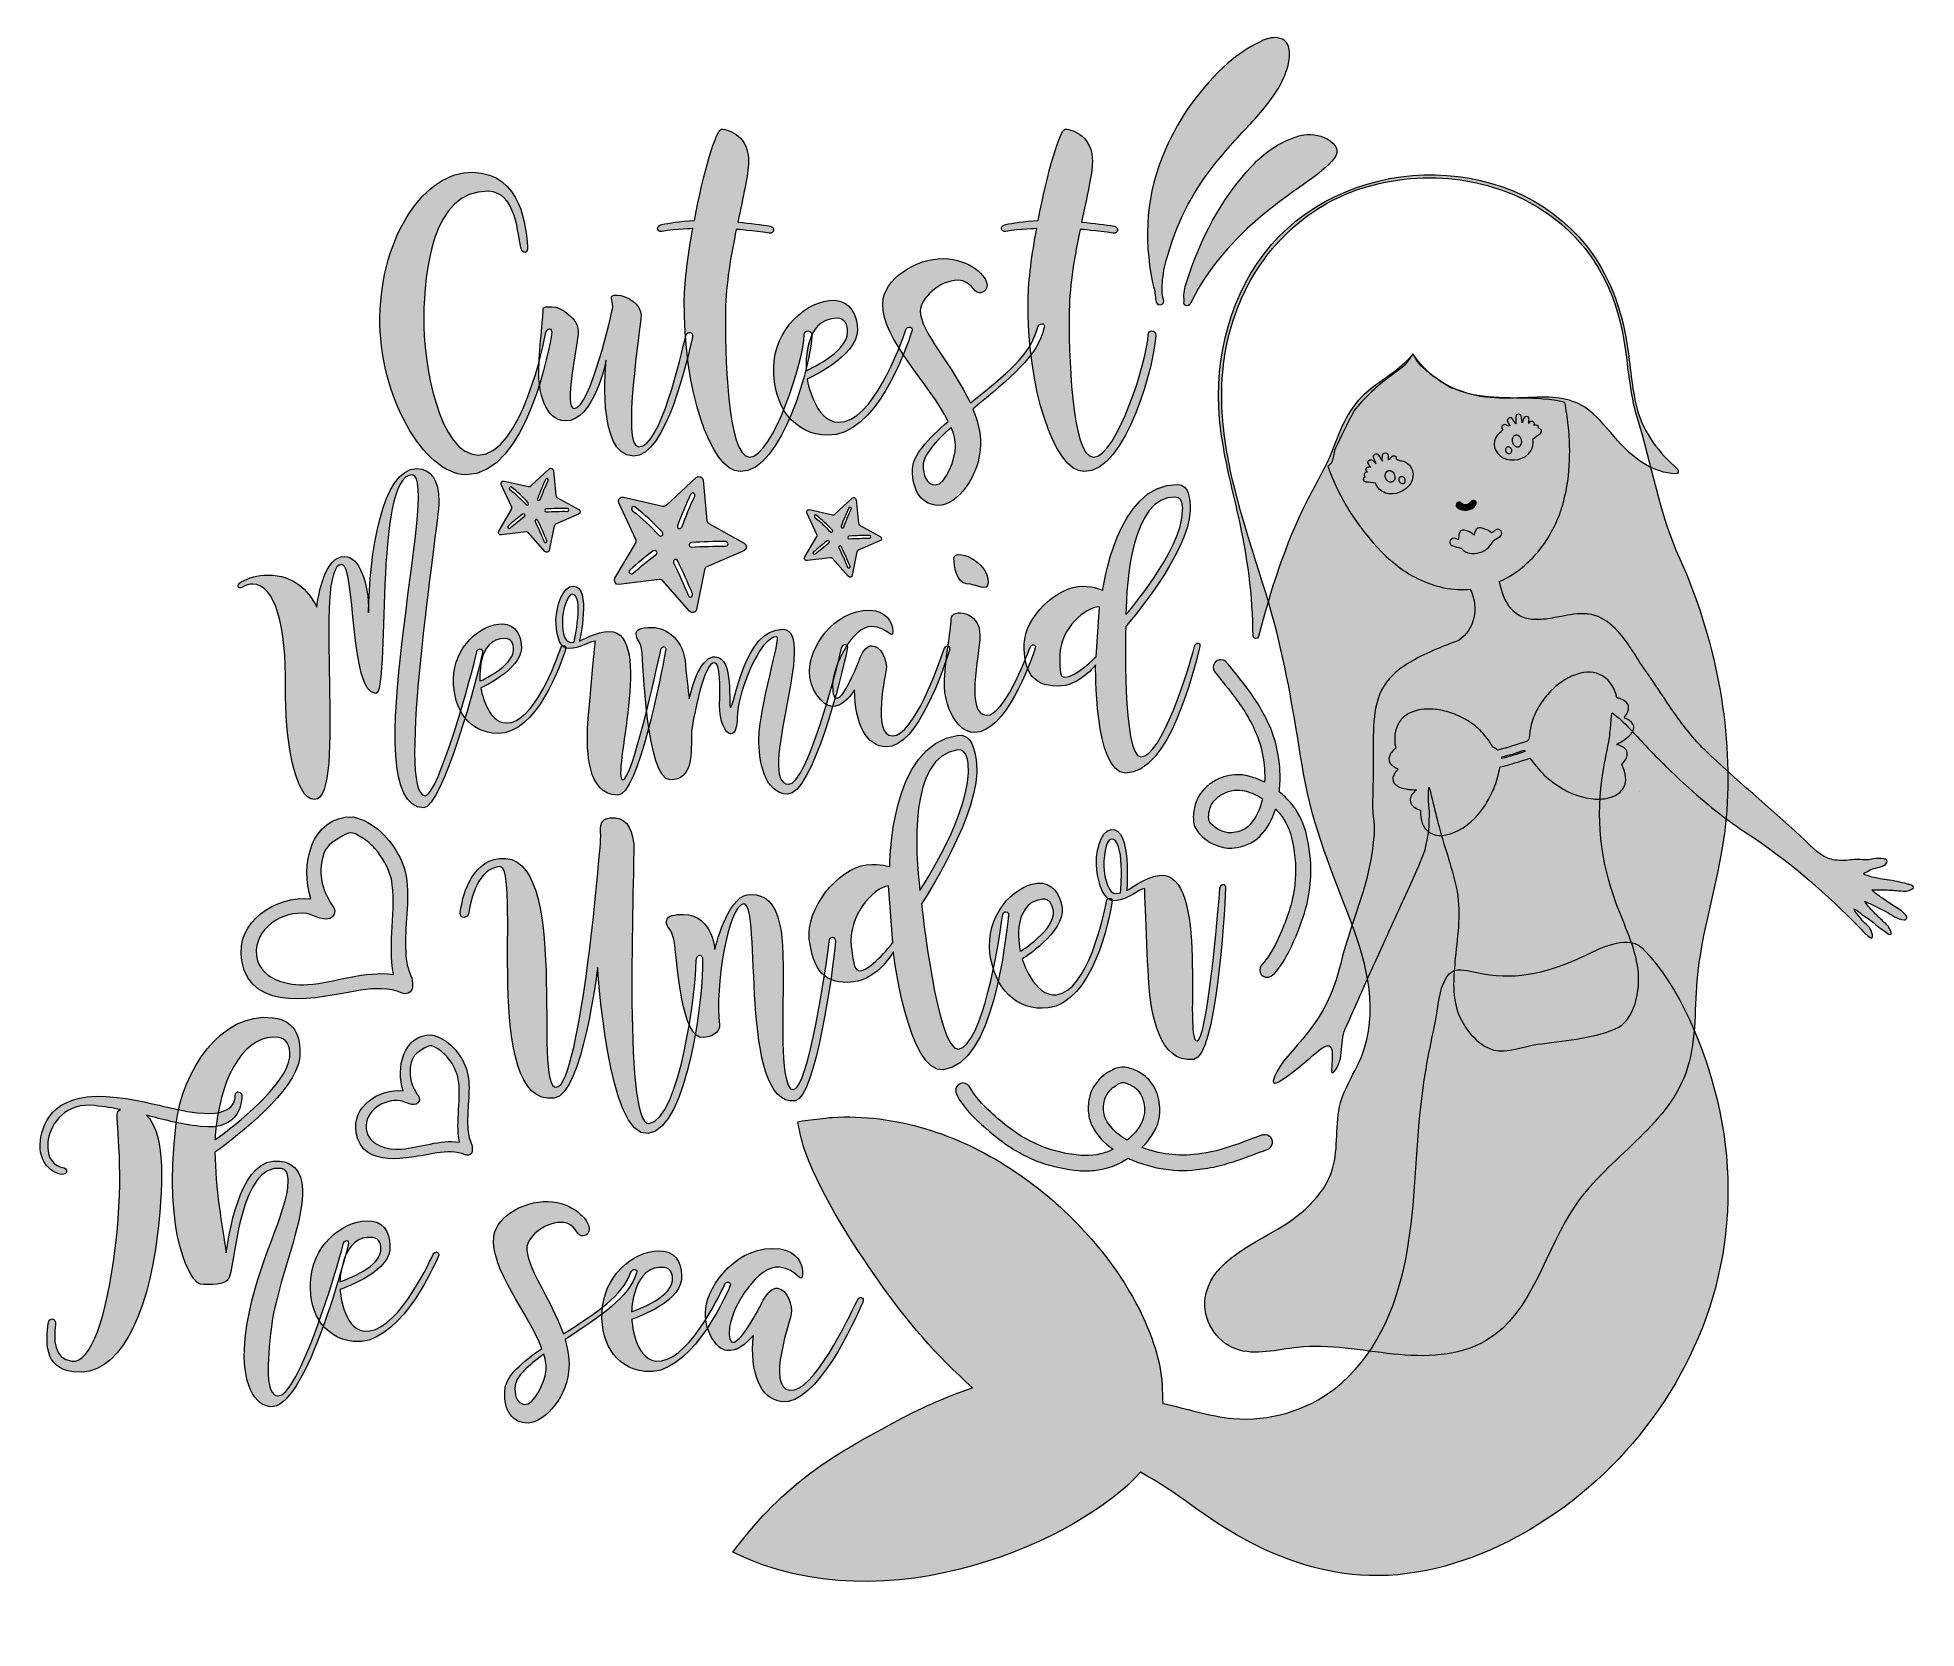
# Model space of a CAD drawing. Header units: inches. Extents: x 0.3 to 5.7, y -5.04 to -0.46.
import ezdxf

# ---------------------------------------------------------------- set-up
doc = ezdxf.new("R2010")
doc.units = ezdxf.units.IN
doc.header["$MEASUREMENT"] = 0
doc.layers.add('Layer 1', color=7, linetype='Continuous')

# ---------------------------------------------------------------- blocks, each defined once
blk = doc.blocks.new('block 4')
at = {"layer": 'Layer 1', "lineweight": 0}
blk.add_lwpolyline([(4.9057, -2.6296), (4.9057, -2.6296)], dxfattribs=at)
blk = doc.blocks.new('block 3')
at = {"layer": 'Layer 1'}
blk.add_blockref('block 4', (0, 0), dxfattribs=at)
blk = doc.blocks.new('block 6')
at = {"layer": 'Layer 1', "lineweight": 0}
blk.add_open_spline([(4.1047, -3.3951), (4.0866, -3.4389), (4.0588, -3.4787), (4.0461, -3.5243), (4.029, -3.5862), (4.041, -3.6534), (4.0227, -3.715), (3.9987, -3.796), (3.9266, -3.8532), (3.8532, -3.8952), (3.771, -3.9422), (3.6708, -3.9919), (3.657, -4.0856), (3.6479, -4.1468), (3.6867, -4.2117), (3.7449, -4.2328), (3.8012, -4.2532), (3.863, -4.2346), (3.9225, -4.2282), (4.0138, -4.2184), (4.1053, -4.2378), (4.1967, -4.2474), (4.288, -4.257), (4.3856, -4.2554), (4.4645, -4.2084), (4.6007, -4.1272), (4.6325, -3.9467), (4.7232, -3.8168), (4.8177, -3.6815), (4.9818, -3.5948), (5.0383, -3.4397), (5.0689, -3.3556), (5.0628, -3.2633), (5.0703, -3.1742), (5.0822, -3.0344), (5.1283, -2.8998), (5.1479, -2.761), (5.1514, -2.7361), (5.1541, -2.7111), (5.1559, -2.686), (5.1737, -2.4437), (5.1208, -2.1818), (5.0209, -1.9609), (4.9608, -1.828), (4.9403, -1.6921), (4.8976, -1.5534), (4.8924, -1.5364), (4.8882, -1.5191), (4.8847, -1.5016), (4.8779, -1.4678), (4.8738, -1.4335), (4.8697, -1.3993), (4.8682, -1.3872), (4.8667, -1.375), (4.8651, -1.3629), (4.8587, -1.3159), (4.8487, -1.2706), (4.8339, -1.2274), (4.8168, -1.1776), (4.7936, -1.1307), (4.7626, -1.0877), (4.7449, -1.0632), (4.7247, -1.0398), (4.7017, -1.018), (4.6745, -0.9921), (4.6448, -0.9697), (4.6132, -0.9506), (4.5409, -0.9065), (4.4587, -0.8798), (4.3741, -0.8701), (4.2777, -0.8589), (4.1783, -0.87), (4.0874, -0.9028), (4.0638, -0.9113), (4.0413, -0.9213), (4.0197, -0.9325), (3.9536, -0.967), (3.8969, -1.0138), (3.8505, -1.0694), (3.848, -1.0724), (3.8453, -1.0753), (3.8429, -1.0784), (3.7961, -1.1366), (3.7604, -1.2038), (3.7371, -1.2761), (3.7206, -1.3269), (3.7101, -1.3801), (3.7062, -1.4344), (3.7048, -1.4533), (3.7042, -1.472), (3.7042, -1.4907), (3.7042, -1.4938), (3.7041, -1.4969), (3.7042, -1.4999), (3.705, -1.569), (3.7145, -1.6373), (3.729, -1.7052), (3.7626, -1.8631), (3.8232, -2.0179), (3.8624, -2.1719), (3.8967, -2.3066), (3.9167, -2.4426), (3.9396, -2.5794), (3.9648, -2.7305), (4.0239, -2.8671), (4.0777, -3.0089), (4.1233, -3.1291), (4.1559, -3.2658), (4.1068, -3.3901), (4.1061, -3.3917), (4.1054, -3.3934), (4.1047, -3.3951)], degree=3, knots=[0, 0, 0, 0, 1, 1, 1, 2, 2, 2, 3, 3, 3, 4, 4, 4, 5, 5, 5, 6, 6, 6, 7, 7, 7, 8, 8, 8, 9, 9, 9, 10, 10, 10, 11, 11, 11, 12, 12, 12, 13, 13, 13, 14, 14, 14, 15, 15, 15, 16, 16, 16, 17, 17, 17, 18, 18, 18, 19, 19, 19, 20, 20, 20, 21, 21, 21, 22, 22, 22, 23, 23, 23, 24, 24, 24, 25, 25, 25, 26, 26, 26, 27, 27, 27, 28, 28, 28, 29, 29, 29, 30, 30, 30, 31, 31, 31, 32, 32, 32, 33, 33, 33, 34, 34, 34, 35, 35, 35, 36, 36, 36, 37, 37, 37, 37], dxfattribs=at)
blk = doc.blocks.new('block 5')
at = {"layer": 'Layer 1'}
blk.add_blockref('block 6', (0, 0), dxfattribs=at)
blk = doc.blocks.new('block 2')
at = {"layer": 'Layer 1'}
for name in ['block 5', 'block 3']:
    blk.add_blockref(name, (0, 0), dxfattribs=at)
blk = doc.blocks.new('block 8')
at = {"layer": 'Layer 1', "lineweight": 0}
blk.add_open_spline([(3.8102, -2.1848), (3.8445, -2.0525), (3.8863, -1.9197), (3.9481, -1.7974), (3.9728, -1.7484), (4.002, -1.7021), (4.0217, -1.6507), (4.0473, -1.5841), (4.0687, -1.5257), (4.1253, -1.4788), (4.1666, -1.4446), (4.2161, -1.4188), (4.2503, -1.3767), (4.2515, -1.3753), (4.2525, -1.3737), (4.2537, -1.3723), (4.2909, -1.428), (4.3436, -1.4655), (4.4085, -1.4851), (4.4807, -1.5068), (4.5514, -1.4981), (4.6251, -1.4964), (4.6814, -1.4951), (4.7297, -1.5061), (4.7724, -1.5443), (4.8017, -1.5705), (4.8246, -1.6033), (4.8517, -1.6316), (4.8953, -1.6773), (4.9443, -1.7134), (5.0091, -1.7173), (5.0162, -1.7177), (5.0194, -1.7078), (5.0145, -1.7033), (4.961, -1.6547), (4.9182, -1.6023), (4.8989, -1.5314), (4.8821, -1.4696), (4.8792, -1.4053), (4.8692, -1.3424), (4.853, -1.2409), (4.8173, -1.1428), (4.7528, -1.0619), (4.5234, -0.7742), (4.0443, -0.7974), (3.826, -1.0842), (3.7156, -1.2293), (3.6791, -1.4144), (3.7019, -1.5931), (3.7125, -1.676), (3.734, -1.757), (3.7523, -1.8385), (3.7779, -1.9523), (3.7941, -2.0663), (3.7942, -2.1832), (3.7942, -2.1926), (3.8079, -2.1935), (3.8102, -2.1848)], degree=3, knots=[0, 0, 0, 0, 1, 1, 1, 2, 2, 2, 3, 3, 3, 4, 4, 4, 5, 5, 5, 6, 6, 6, 7, 7, 7, 8, 8, 8, 9, 9, 9, 10, 10, 10, 11, 11, 11, 12, 12, 12, 13, 13, 13, 14, 14, 14, 15, 15, 15, 16, 16, 16, 17, 17, 17, 18, 18, 18, 19, 19, 19, 19], dxfattribs=at)
blk = doc.blocks.new('block 7')
at = {"layer": 'Layer 1'}
blk.add_blockref('block 8', (0, 0), dxfattribs=at)
blk = doc.blocks.new('block 11')
at = {"layer": 'Layer 1', "lineweight": 0}
blk.add_open_spline([(1.5625, -2.2289), (1.5502, -2.2916), (1.4512, -2.6427), (1.4144, -2.6422), (1.3281, -2.641), (1.453, -1.8627), (1.4539, -1.7974), (1.4549, -1.7321), (1.4287, -1.7025), (1.3907, -1.7019), (1.2892, -1.7005), (1.2538, -1.9543), (1.2514, -2.1166), (1.2528, -2.0247), (1.2228, -1.9551), (1.1834, -1.9545), (1.1257, -1.9537), (1.1076, -2.0644), (1.1027, -2.1004), (1.0774, -2.0488), (1.0348, -2.0088), (0.9638, -2.0078), (0.9321, -2.0073), (0.9066, -2.0158), (0.8855, -2.0276), (0.8695, -2.0381), (0.877, -2.0496), (0.8891, -2.0428), (0.8987, -2.0373), (0.9082, -2.0335), (0.9184, -2.0338), (0.9831, -2.0347), (1.0155, -2.1569), (1.013, -2.3288), (1.0109, -2.4752), (1.0388, -2.6526), (1.0959, -2.6534), (1.1928, -2.6548), (1.088, -1.976), (1.1748, -1.9772), (1.2148, -1.9778), (1.1967, -2.3473), (1.2722, -2.3484), (1.3134, -2.349), (1.2662, -1.7185), (1.3771, -1.7201), (1.4621, -1.7214), (1.204, -2.674), (1.4101, -2.677), (1.4627, -2.6778), (1.5659, -2.3007), (1.579, -2.2304), (1.5811, -2.2178), (1.5652, -2.2163), (1.5625, -2.2289)], degree=3, knots=[0, 0, 0, 0, 1, 1, 1, 2, 2, 2, 3, 3, 3, 4, 4, 4, 5, 5, 5, 6, 6, 6, 7, 7, 7, 8, 8, 8, 9, 9, 9, 10, 10, 10, 11, 11, 11, 12, 12, 12, 13, 13, 13, 14, 14, 14, 15, 15, 15, 16, 16, 16, 17, 17, 17, 18, 18, 18, 18], dxfattribs=at)
blk = doc.blocks.new('block 10')
at = {"layer": 'Layer 1'}
blk.add_blockref('block 11', (0, 0), dxfattribs=at)
blk = doc.blocks.new('block 13')
at = {"layer": 'Layer 1', "lineweight": 0}
for points, knots in [([(1.8041, -2.2167), (1.7915, -2.2545), (1.7267, -2.4343), (1.6475, -2.4332), (1.591, -2.4324), (1.5741, -2.3325), (1.5741, -2.3325), (1.5741, -2.3325), (1.6903, -2.2803), (1.6912, -2.2182), (1.6917, -2.1846), (1.6745, -2.1488), (1.637, -2.1483), (1.5724, -2.1474), (1.4971, -2.216), (1.4958, -2.3066), (1.4945, -2.3954), (1.5423, -2.4621), (1.6223, -2.4633), (1.7352, -2.4649), (1.8053, -2.263), (1.8187, -2.2181), (1.8213, -2.2106), (1.8074, -2.2066), (1.8041, -2.2167)], [0, 0, 0, 0, 1, 1, 1, 2, 2, 2, 3, 3, 3, 4, 4, 4, 5, 5, 5, 6, 6, 6, 7, 7, 7, 8, 8, 8, 8]), ([(1.6447, -2.1902), (1.6618, -2.1905), (1.6686, -2.2058), (1.6683, -2.2229), (1.6676, -2.2711), (1.5718, -2.3129), (1.5718, -2.3129), (1.5718, -2.3129), (1.5616, -2.189), (1.6447, -2.1902)], [0, 0, 0, 0, 1, 1, 1, 2, 2, 2, 3, 3, 3, 3])]:
    blk.add_open_spline(points, degree=3, knots=knots, dxfattribs=at)
blk = doc.blocks.new('block 12')
at = {"layer": 'Layer 1'}
blk.add_blockref('block 13', (0, 0), dxfattribs=at)
blk = doc.blocks.new('block 15')
at = {"layer": 'Layer 1', "lineweight": 0}
for points, knots in [([(2.0917, -2.2229), (2.078, -2.2862), (2.0089, -2.5966), (1.9829, -2.5962), (1.9467, -2.5957), (2.0753, -2.172), (1.944, -2.17), (1.9085, -2.1696), (1.858, -2.198), (1.858, -2.198), (1.858, -2.198), (1.8933, -2.0406), (1.84, -2.0398), (1.8115, -2.0394), (1.791, -2.0949), (1.7904, -2.1361), (1.7899, -2.1691), (1.7968, -2.2187), (1.8266, -2.2191), (1.8609, -2.2196), (1.8872, -2.1978), (1.9036, -2.198), (1.9036, -2.198), (1.8814, -2.4228), (1.8809, -2.4558), (1.8801, -2.5046), (1.8776, -2.6397), (1.9682, -2.641), (2.0253, -2.6419), (2.0925, -2.2959), (2.1056, -2.2251), (2.109, -2.2118), (2.0944, -2.2103), (2.0917, -2.2229)], [0, 0, 0, 0, 1, 1, 1, 2, 2, 2, 3, 3, 3, 4, 4, 4, 5, 5, 5, 6, 6, 6, 7, 7, 7, 8, 8, 8, 9, 9, 9, 10, 10, 10, 11, 11, 11, 11]), ([(1.8421, -2.2009), (1.8147, -2.2069), (1.8082, -2.1764), (1.8087, -2.1402), (1.8091, -2.1098), (1.8238, -2.0631), (1.8365, -2.0632), (1.8733, -2.0638), (1.8421, -2.2009), (1.8421, -2.2009)], [0, 0, 0, 0, 1, 1, 1, 2, 2, 2, 3, 3, 3, 3])]:
    blk.add_open_spline(points, degree=3, knots=knots, dxfattribs=at)
blk = doc.blocks.new('block 14')
at = {"layer": 'Layer 1'}
blk.add_blockref('block 15', (0, 0), dxfattribs=at)
blk = doc.blocks.new('block 17')
at = {"layer": 'Layer 1', "lineweight": 0}
blk.add_open_spline([(2.0209, -2.1761), (2.0207, -2.1932), (2.0339, -2.1978), (2.0373, -2.2245), (2.0408, -2.2531), (2.051, -2.5957), (2.1182, -2.5967), (2.1854, -2.5977), (2.1789, -2.5215), (2.1799, -2.4555), (2.1875, -2.4106), (2.2151, -2.2595), (2.2461, -2.2599), (2.2633, -2.2601), (2.2616, -2.3324), (2.2609, -2.3807), (2.2602, -2.4289), (2.2768, -2.464), (2.2927, -2.4642), (2.3085, -2.4644), (2.3108, -2.4365), (2.3111, -2.4194), (2.3121, -2.3433), (2.3773, -2.1844), (2.4255, -2.1852), (2.4381, -2.1853), (2.3749, -2.3867), (2.3735, -2.4806), (2.3728, -2.5351), (2.3878, -2.6368), (2.4563, -2.6378), (2.5273, -2.6388), (2.6128, -2.2963), (2.6279, -2.2198), (2.6307, -2.2065), (2.6161, -2.2012), (2.6114, -2.2183), (2.5958, -2.2885), (2.5099, -2.61), (2.4598, -2.6093), (2.3616, -2.6079), (2.5463, -2.1654), (2.4429, -2.1638), (2.3294, -2.1622), (2.3032, -2.3889), (2.2918, -2.3887), (2.2848, -2.3885), (2.3035, -2.2436), (2.2483, -2.2428), (2.2089, -2.2423), (2.1858, -2.311), (2.1736, -2.3629), (2.1736, -2.3629), (2.1649, -2.3038), (2.1629, -2.2663), (2.1583, -2.1945), (2.1087, -2.159), (2.0681, -2.1583), (2.0275, -2.1577), (2.0211, -2.1672), (2.0209, -2.1761)], degree=3, knots=[0, 0, 0, 0, 1, 1, 1, 2, 2, 2, 3, 3, 3, 4, 4, 4, 5, 5, 5, 6, 6, 6, 7, 7, 7, 8, 8, 8, 9, 9, 9, 10, 10, 10, 11, 11, 11, 12, 12, 12, 13, 13, 13, 14, 14, 14, 15, 15, 15, 16, 16, 16, 17, 17, 17, 18, 18, 18, 19, 19, 19, 20, 20, 20, 20], dxfattribs=at)
blk = doc.blocks.new('block 16')
at = {"layer": 'Layer 1'}
blk.add_blockref('block 17', (0, 0), dxfattribs=at)
blk = doc.blocks.new('block 19')
at = {"layer": 'Layer 1', "lineweight": 0}
blk.add_open_spline([(2.9054, -2.2232), (2.8902, -2.2674), (2.8181, -2.4713), (2.7578, -2.4703), (2.6957, -2.4694), (2.7402, -2.2893), (2.7404, -2.2722), (2.7407, -2.2551), (2.7267, -2.2117), (2.6982, -2.2113), (2.6855, -2.2112), (2.6745, -2.2237), (2.666, -2.2426), (2.6641, -2.247), (2.6621, -2.2514), (2.6608, -2.2565), (2.6482, -2.2879), (2.6161, -2.3623), (2.5983, -2.3621), (2.5869, -2.3619), (2.5853, -2.3416), (2.5856, -2.3238), (2.5864, -2.268), (2.6432, -2.1553), (2.6977, -2.1561), (2.744, -2.1568), (2.7586, -2.197), (2.7591, -2.1697), (2.7594, -2.1425), (2.7351, -2.1098), (2.6939, -2.1091), (2.583, -2.1075), (2.5198, -2.2214), (2.5189, -2.2829), (2.5181, -2.3368), (2.5567, -2.385), (2.5846, -2.3854), (2.6106, -2.3857), (2.6319, -2.3645), (2.6488, -2.3381), (2.6498, -2.4364), (2.6832, -2.501), (2.7402, -2.5018), (2.8303, -2.5031), (2.9059, -2.2733), (2.9213, -2.2241), (2.9259, -2.2102), (2.9095, -2.2068), (2.9054, -2.2232)], degree=3, knots=[0, 0, 0, 0, 1, 1, 1, 2, 2, 2, 3, 3, 3, 4, 4, 4, 5, 5, 5, 6, 6, 6, 7, 7, 7, 8, 8, 8, 9, 9, 9, 10, 10, 10, 11, 11, 11, 12, 12, 12, 13, 13, 13, 14, 14, 14, 15, 15, 15, 16, 16, 16, 16], dxfattribs=at)
blk = doc.blocks.new('block 18')
at = {"layer": 'Layer 1'}
blk.add_blockref('block 19', (0, 0), dxfattribs=at)
blk = doc.blocks.new('block 21')
at = {"layer": 'Layer 1', "lineweight": 0}
for points, knots in [([(2.9707, -2.0327), (2.9999, -2.0331), (3.0325, -2.0596), (3.0328, -2.0292), (3.0338, -1.9664), (2.9348, -1.9288), (2.9343, -1.9605), (2.934, -1.9802), (2.9422, -2.0323), (2.9707, -2.0327)], [0, 0, 0, 0, 1, 1, 1, 2, 2, 2, 3, 3, 3, 3]), ([(3.1532, -2.2162), (3.1387, -2.2553), (3.0768, -2.4117), (3.0292, -2.411), (2.9652, -2.41), (3.0082, -2.2419), (3.0091, -2.1817), (3.0101, -2.1107), (2.9272, -2.1018), (2.9267, -2.1348), (2.9263, -2.1652), (2.9077, -2.2582), (2.9069, -2.3197), (2.906, -2.3806), (2.941, -2.4597), (2.993, -2.4605), (3.0818, -2.4618), (3.1531, -2.2631), (3.1684, -2.217), (3.1711, -2.2075), (3.1572, -2.2048), (3.1532, -2.2162)], [0, 0, 0, 0, 1, 1, 1, 2, 2, 2, 3, 3, 3, 4, 4, 4, 5, 5, 5, 6, 6, 6, 7, 7, 7, 7])]:
    blk.add_open_spline(points, degree=3, knots=knots, dxfattribs=at)
blk = doc.blocks.new('block 20')
at = {"layer": 'Layer 1'}
blk.add_blockref('block 21', (0, 0), dxfattribs=at)
blk = doc.blocks.new('block 23')
at = {"layer": 'Layer 1', "lineweight": 0}
for points, knots in [([(3.6261, -2.2133), (3.6086, -2.2822), (3.5307, -2.5315), (3.4718, -2.5307), (3.4179, -2.5299), (3.4284, -2.1559), (3.4284, -2.1559), (3.4284, -2.1559), (3.6116, -1.9448), (3.6134, -1.8224), (3.6139, -1.7894), (3.6106, -1.7482), (3.5776, -1.7477), (3.4014, -1.7451), (3.3621, -2.0521), (3.3621, -2.0521), (3.3621, -2.0521), (3.3407, -2.0404), (3.3045, -2.0399), (3.2303, -2.0388), (3.1377, -2.1307), (3.1366, -2.2061), (3.1355, -2.281), (3.157, -2.3263), (3.2318, -2.3274), (3.2958, -2.3283), (3.3418, -2.2662), (3.3418, -2.2662), (3.3418, -2.2662), (3.3373, -2.5756), (3.4273, -2.577), (3.5535, -2.5788), (3.6245, -2.2811), (3.6413, -2.2135), (3.6446, -2.2034), (3.6301, -2.1982), (3.6261, -2.2133)], [0, 0, 0, 0, 1, 1, 1, 2, 2, 2, 3, 3, 3, 4, 4, 4, 5, 5, 5, 6, 6, 6, 7, 7, 7, 8, 8, 8, 9, 9, 9, 10, 10, 10, 11, 11, 11, 12, 12, 12, 12]), ([(3.5708, -1.7837), (3.5962, -1.7841), (3.5918, -1.8221), (3.5918, -1.8221), (3.5901, -1.9382), (3.4289, -2.1216), (3.4289, -2.1216), (3.4303, -2.0265), (3.4459, -1.7819), (3.5708, -1.7837)], [0, 0, 0, 0, 1, 1, 1, 2, 2, 2, 3, 3, 3, 3]), ([(3.3434, -2.2428), (3.3434, -2.2428), (3.2842, -2.3022), (3.2531, -2.3017), (3.2392, -2.3015), (3.2381, -2.2888), (3.2388, -2.2375), (3.24, -2.1633), (3.3119, -2.099), (3.3525, -2.0996), (3.3525, -2.0996), (3.3434, -2.2428), (3.3434, -2.2428)], [0, 0, 0, 0, 1, 1, 1, 2, 2, 2, 3, 3, 3, 4, 4, 4, 4])]:
    blk.add_open_spline(points, degree=3, knots=knots, dxfattribs=at)
blk = doc.blocks.new('block 22')
at = {"layer": 'Layer 1'}
blk.add_blockref('block 23', (0, 0), dxfattribs=at)
blk = doc.blocks.new('block 9')
at = {"layer": 'Layer 1'}
for name in ['block 10', 'block 22', 'block 20', 'block 14', 'block 12', 'block 16', 'block 18']:
    blk.add_blockref(name, (0, 0), dxfattribs=at)
blk = doc.blocks.new('block 26')
at = {"layer": 'Layer 1', "lineweight": 0}
blk.add_open_spline([(1.5506, -0.85), (1.4133, -0.8477), (1.2883, -1.0329), (1.2843, -1.2647), (1.2804, -1.4942), (1.4125, -1.7174), (1.5303, -1.7194), (1.7083, -1.7224), (1.7742, -1.3379), (1.7777, -1.3161), (1.7811, -1.2943), (1.7639, -1.2971), (1.7605, -1.3134), (1.7579, -1.3282), (1.6921, -1.6652), (1.5664, -1.6631), (1.4548, -1.6611), (1.4077, -1.3995), (1.41, -1.2669), (1.4123, -1.1334), (1.435, -0.9019), (1.595, -0.9046), (1.6777, -0.906), (1.6802, -1.0334), (1.6898, -1.0679), (1.6934, -1.0859), (1.7113, -1.0846), (1.7086, -1.0627), (1.7032, -1.0134), (1.6958, -0.8525), (1.5506, -0.85)], degree=3, knots=[0, 0, 0, 0, 1, 1, 1, 2, 2, 2, 3, 3, 3, 4, 4, 4, 5, 5, 5, 6, 6, 6, 7, 7, 7, 8, 8, 8, 9, 9, 9, 10, 10, 10, 10], dxfattribs=at)
blk = doc.blocks.new('block 25')
at = {"layer": 'Layer 1'}
blk.add_blockref('block 26', (0, 0), dxfattribs=at)
blk = doc.blocks.new('block 28')
at = {"layer": 'Layer 1', "lineweight": 0}
blk.add_open_spline([(1.7533, -1.2493), (1.7531, -1.2617), (1.7419, -1.3677), (1.741, -1.4231), (1.74, -1.4786), (1.7573, -1.5639), (1.8174, -1.565), (1.8994, -1.5664), (1.9344, -1.3905), (1.9344, -1.3905), (1.9344, -1.3905), (1.9047, -1.6641), (2.0132, -1.6659), (2.1069, -1.6675), (2.1687, -1.3852), (2.1831, -1.323), (2.1856, -1.3089), (2.1677, -1.3047), (2.1636, -1.3203), (2.1493, -1.3762), (2.0917, -1.6407), (2.0277, -1.6396), (1.9778, -1.6388), (2.0344, -1.2938), (2.035, -1.2619), (2.0355, -1.2291), (1.993, -1.2034), (1.9665, -1.2029), (1.9391, -1.2024), (1.9538, -1.2152), (1.9534, -1.2371), (1.9532, -1.2495), (1.8875, -1.5303), (1.843, -1.5295), (1.8102, -1.529), (1.8539, -1.3509), (1.8546, -1.3049), (1.8552, -1.2744), (1.8074, -1.2369), (1.7785, -1.2364), (1.7489, -1.2359), (1.7534, -1.2422), (1.7533, -1.2493)], degree=3, knots=[0, 0, 0, 0, 1, 1, 1, 2, 2, 2, 3, 3, 3, 4, 4, 4, 5, 5, 5, 6, 6, 6, 7, 7, 7, 8, 8, 8, 9, 9, 9, 10, 10, 10, 11, 11, 11, 12, 12, 12, 13, 13, 13, 14, 14, 14, 14], dxfattribs=at)
blk = doc.blocks.new('block 27')
at = {"layer": 'Layer 1'}
blk.add_blockref('block 28', (0, 0), dxfattribs=at)
blk = doc.blocks.new('block 30')
at = {"layer": 'Layer 1', "lineweight": 0}
blk.add_open_spline([(2.5042, -1.3173), (2.503, -1.3891), (2.4139, -1.6686), (2.3468, -1.669), (2.2827, -1.6688), (2.2756, -1.3594), (2.2775, -1.2478), (2.2788, -1.1706), (2.2935, -1.0881), (2.3088, -1.0141), (2.3088, -1.0141), (2.3587, -1.0181), (2.4031, -1.0251), (2.4186, -1.0277), (2.4213, -1.0074), (2.4065, -1.0049), (2.3816, -1.0005), (2.3504, -0.9969), (2.313, -0.9931), (2.3283, -0.92), (2.3435, -0.8578), (2.3441, -0.8203), (2.3453, -0.7485), (2.2895, -0.7265), (2.2661, -0.7261), (2.2512, -0.7258), (2.2139, -0.8525), (2.1882, -0.9886), (2.1452, -0.991), (2.1155, -0.996), (2.0951, -1.0003), (2.0763, -1.0039), (2.0806, -1.0227), (2.0948, -1.0198), (2.1386, -1.0128), (2.1839, -1.012), (2.1839, -1.012), (2.1701, -1.0859), (2.1603, -1.16), (2.1593, -1.2161), (2.155, -1.4674), (2.2344, -1.7093), (2.3195, -1.7107), (2.4428, -1.7128), (2.5249, -1.3887), (2.5261, -1.3192), (2.5264, -1.3012), (2.5045, -1.3032), (2.5042, -1.3173)], degree=3, knots=[0, 0, 0, 0, 1, 1, 1, 2, 2, 2, 3, 3, 3, 4, 4, 4, 5, 5, 5, 6, 6, 6, 7, 7, 7, 8, 8, 8, 9, 9, 9, 10, 10, 10, 11, 11, 11, 12, 12, 12, 13, 13, 13, 14, 14, 14, 15, 15, 15, 16, 16, 16, 16], dxfattribs=at)
blk = doc.blocks.new('block 29')
at = {"layer": 'Layer 1'}
blk.add_blockref('block 30', (0, 0), dxfattribs=at)
blk = doc.blocks.new('block 32')
at = {"layer": 'Layer 1', "lineweight": 0}
for points, knots in [([(2.796, -1.3027), (2.7803, -1.3493), (2.7001, -1.5704), (2.6025, -1.5688), (2.533, -1.5676), (2.5125, -1.4447), (2.5125, -1.4447), (2.5125, -1.4447), (2.6556, -1.3807), (2.657, -1.3043), (2.6577, -1.2629), (2.6366, -1.2188), (2.5905, -1.218), (2.5109, -1.2167), (2.4181, -1.301), (2.4162, -1.4126), (2.4143, -1.5219), (2.4731, -1.604), (2.5714, -1.6058), (2.7103, -1.6081), (2.7974, -1.3598), (2.8139, -1.3046), (2.8172, -1.2953), (2.8001, -1.2903), (2.796, -1.3027)], [0, 0, 0, 0, 1, 1, 1, 2, 2, 2, 3, 3, 3, 4, 4, 4, 5, 5, 5, 6, 6, 6, 7, 7, 7, 8, 8, 8, 8]), ([(2.5998, -1.2697), (2.6209, -1.2701), (2.6291, -1.2889), (2.6287, -1.31), (2.6277, -1.3694), (2.5098, -1.4204), (2.5098, -1.4204), (2.5098, -1.4204), (2.4975, -1.268), (2.5998, -1.2697)], [0, 0, 0, 0, 1, 1, 1, 2, 2, 2, 3, 3, 3, 3])]:
    blk.add_open_spline(points, degree=3, knots=knots, dxfattribs=at)
blk = doc.blocks.new('block 31')
at = {"layer": 'Layer 1'}
blk.add_blockref('block 32', (0, 0), dxfattribs=at)
blk = doc.blocks.new('block 34')
at = {"layer": 'Layer 1', "lineweight": 0}
for points, knots in [([(3.1742, -1.2979), (3.1542, -1.3757), (3.0861, -1.4292), (2.9816, -1.5132), (2.9319, -1.4063), (2.8368, -1.3078), (2.8378, -1.2477), (2.8383, -1.2157), (2.8908, -1.1596), (2.947, -1.1605), (2.9845, -1.1612), (2.9909, -1.1964), (3.0065, -1.1967), (3.0213, -1.197), (3.0293, -1.1862), (3.0295, -1.1744), (3.03, -1.1503), (2.9816, -1.0995), (2.9043, -1.0981), (2.8263, -1.0968), (2.7308, -1.1569), (2.7296, -1.2279), (2.7279, -1.3309), (2.8654, -1.4597), (2.9182, -1.5661), (2.8596, -1.6166), (2.8158, -1.6642), (2.8152, -1.7033), (2.8141, -1.7673), (2.8431, -1.8068), (2.8891, -1.8076), (2.9437, -1.8085), (3.0093, -1.7238), (3.0108, -1.6316), (3.0114, -1.5981), (3.0026, -1.5636), (2.9891, -1.5306), (3.096, -1.4418), (3.1767, -1.3776), (3.1938, -1.2959), (3.1979, -1.282), (3.1784, -1.2816), (3.1742, -1.2979)], [0, 0, 0, 0, 1, 1, 1, 2, 2, 2, 3, 3, 3, 4, 4, 4, 5, 5, 5, 6, 6, 6, 7, 7, 7, 8, 8, 8, 9, 9, 9, 10, 10, 10, 11, 11, 11, 12, 12, 12, 13, 13, 13, 14, 14, 14, 14]), ([(2.8807, -1.7489), (2.855, -1.7485), (2.8454, -1.7179), (2.8458, -1.6921), (2.8463, -1.6632), (2.8797, -1.6255), (2.9265, -1.5834), (2.9348, -1.603), (2.9391, -1.6218), (2.9388, -1.639), (2.9384, -1.6687), (2.9136, -1.7494), (2.8807, -1.7489)], [0, 0, 0, 0, 1, 1, 1, 2, 2, 2, 3, 3, 3, 4, 4, 4, 4])]:
    blk.add_open_spline(points, degree=3, knots=knots, dxfattribs=at)
blk = doc.blocks.new('block 33')
at = {"layer": 'Layer 1'}
blk.add_blockref('block 34', (0, 0), dxfattribs=at)
blk = doc.blocks.new('block 36')
at = {"layer": 'Layer 1', "lineweight": 0}
blk.add_open_spline([(3.4926, -1.3173), (3.4914, -1.3891), (3.4023, -1.6686), (3.3352, -1.669), (3.2712, -1.6688), (3.264, -1.3594), (3.2659, -1.2478), (3.2672, -1.1706), (3.2819, -1.0881), (3.2972, -1.0141), (3.2972, -1.0141), (3.3471, -1.0181), (3.3915, -1.0251), (3.407, -1.0277), (3.4097, -1.0074), (3.3949, -1.0049), (3.37, -1.0005), (3.3388, -0.9969), (3.3015, -0.9931), (3.3167, -0.92), (3.3319, -0.8578), (3.3325, -0.8203), (3.3337, -0.7485), (3.2779, -0.7265), (3.2545, -0.7261), (3.2396, -0.7258), (3.2024, -0.8525), (3.1766, -0.9886), (3.1336, -0.991), (3.1039, -0.996), (3.0835, -1.0003), (3.0647, -1.0039), (3.0691, -1.0227), (3.0832, -1.0198), (3.127, -1.0128), (3.1723, -1.012), (3.1723, -1.012), (3.1585, -1.0859), (3.1487, -1.16), (3.1477, -1.2161), (3.1435, -1.4674), (3.2229, -1.7093), (3.308, -1.7107), (3.4312, -1.7128), (3.5133, -1.3887), (3.5145, -1.3192), (3.5148, -1.3012), (3.4929, -1.3032), (3.4926, -1.3173)], degree=3, knots=[0, 0, 0, 0, 1, 1, 1, 2, 2, 2, 3, 3, 3, 4, 4, 4, 5, 5, 5, 6, 6, 6, 7, 7, 7, 8, 8, 8, 9, 9, 9, 10, 10, 10, 11, 11, 11, 12, 12, 12, 13, 13, 13, 14, 14, 14, 15, 15, 15, 16, 16, 16, 16], dxfattribs=at)
blk = doc.blocks.new('block 35')
at = {"layer": 'Layer 1'}
blk.add_blockref('block 36', (0, 0), dxfattribs=at)
blk = doc.blocks.new('block 24')
at = {"layer": 'Layer 1'}
for name in ['block 29', 'block 35', 'block 25', 'block 33', 'block 27', 'block 31']:
    blk.add_blockref(name, (0, 0), dxfattribs=at)
blk = doc.blocks.new('block 39')
at = {"layer": 'Layer 1', "lineweight": 0}
blk.add_open_spline([(1.792, -3.4805), (1.7187, -3.4893), (1.8394, -2.7972), (1.6274, -2.8228), (1.5426, -2.8331), (1.5207, -2.9364), (1.515, -2.9793), (1.5143, -2.9984), (1.5372, -2.9942), (1.5397, -2.9793), (1.5457, -2.9377), (1.5655, -2.8537), (1.6273, -2.8462), (1.6962, -2.8379), (1.5721, -3.5376), (1.7856, -3.5119), (1.8661, -3.5022), (1.9102, -3.1358), (1.9102, -3.1358), (1.9102, -3.1358), (1.9396, -3.6275), (2.0553, -3.6135), (2.1703, -3.5997), (2.2152, -3.2041), (2.2119, -3.1162), (2.213, -3.0949), (2.1955, -3.0949), (2.1931, -3.1178), (2.1933, -3.198), (2.1468, -3.5741), (2.0576, -3.5848), (1.9807, -3.5941), (2.0187, -2.8201), (2.0134, -2.7762), (2.0081, -2.7324), (1.9882, -2.7006), (1.9465, -2.7056), (1.9192, -2.7089), (1.9155, -2.7268), (1.9191, -2.7562), (1.9211, -2.7728), (1.861, -3.4722), (1.792, -3.4805)], degree=3, knots=[0, 0, 0, 0, 1, 1, 1, 2, 2, 2, 3, 3, 3, 4, 4, 4, 5, 5, 5, 6, 6, 6, 7, 7, 7, 8, 8, 8, 9, 9, 9, 10, 10, 10, 11, 11, 11, 12, 12, 12, 13, 13, 13, 14, 14, 14, 14], dxfattribs=at)
blk = doc.blocks.new('block 38')
at = {"layer": 'Layer 1'}
blk.add_blockref('block 39', (0, 0), dxfattribs=at)
blk = doc.blocks.new('block 41')
at = {"layer": 'Layer 1', "lineweight": 0}
blk.add_open_spline([(2.2142, -3.3377), (2.2508, -3.3332), (2.2618, -3.3158), (2.26, -3.3008), (2.2472, -3.1944), (2.2844, -2.9587), (2.3297, -2.9532), (2.3836, -2.9467), (2.3157, -3.5391), (2.4782, -3.5194), (2.5343, -3.5127), (2.5881, -3.143), (2.5936, -3.0614), (2.5947, -3.0459), (2.577, -3.0444), (2.5754, -3.0614), (2.5683, -3.1359), (2.5153, -3.4822), (2.4736, -3.4872), (2.4225, -3.4933), (2.4531, -3.1601), (2.4398, -3.05), (2.4322, -2.9868), (2.4144, -2.9182), (2.3411, -2.927), (2.2829, -2.9341), (2.247, -3.0842), (2.247, -3.0842), (2.247, -3.0842), (2.2393, -2.9721), (2.1387, -2.9842), (2.1157, -2.987), (2.1062, -2.9926), (2.1082, -3.0098), (2.1103, -3.0271), (2.1255, -3.0202), (2.1318, -3.0719), (2.138, -3.1236), (2.1523, -3.3451), (2.2142, -3.3377)], degree=3, knots=[0, 0, 0, 0, 1, 1, 1, 2, 2, 2, 3, 3, 3, 4, 4, 4, 5, 5, 5, 6, 6, 6, 7, 7, 7, 8, 8, 8, 9, 9, 9, 10, 10, 10, 11, 11, 11, 12, 12, 12, 13, 13, 13, 13], dxfattribs=at)
blk = doc.blocks.new('block 40')
at = {"layer": 'Layer 1'}
blk.add_blockref('block 41', (0, 0), dxfattribs=at)
blk = doc.blocks.new('block 43')
at = {"layer": 'Layer 1', "lineweight": 0}
for points, knots in [([(3.0737, -2.9881), (3.0644, -3.0687), (3.0146, -3.3628), (2.9477, -3.3708), (2.8866, -3.3782), (2.8412, -2.9534), (2.8412, -2.9534), (2.8412, -2.9534), (3.0162, -2.6865), (2.9994, -2.5478), (2.9949, -2.5104), (2.985, -2.4642), (2.9476, -2.4687), (2.7477, -2.4928), (2.7503, -2.8463), (2.7503, -2.8463), (2.7503, -2.8463), (2.7242, -2.8363), (2.6833, -2.8412), (2.5992, -2.8513), (2.5084, -2.9695), (2.5187, -3.055), (2.5289, -3.1399), (2.5603, -3.1879), (2.6451, -3.1776), (2.7177, -3.1688), (2.7602, -3.0915), (2.7602, -3.0915), (2.7602, -3.0915), (2.8025, -3.4424), (2.9046, -3.4301), (3.0476, -3.4127), (3.0822, -3.0651), (3.0909, -2.986), (3.0931, -2.9741), (3.0759, -2.9703), (3.0737, -2.9881)], [0, 0, 0, 0, 1, 1, 1, 2, 2, 2, 3, 3, 3, 4, 4, 4, 5, 5, 5, 6, 6, 6, 7, 7, 7, 8, 8, 8, 9, 9, 9, 10, 10, 10, 11, 11, 11, 12, 12, 12, 12]), ([(2.9453, -2.5106), (2.9741, -2.5071), (2.975, -2.5508), (2.975, -2.5508), (2.9908, -2.6822), (2.8365, -2.9146), (2.8365, -2.9146), (2.8236, -2.8068), (2.8037, -2.5276), (2.9453, -2.5106)], [0, 0, 0, 0, 1, 1, 1, 2, 2, 2, 3, 3, 3, 3]), ([(2.7584, -3.0647), (2.7584, -3.0647), (2.7005, -3.141), (2.6653, -3.1453), (2.6495, -3.1472), (2.6463, -3.133), (2.6392, -3.0747), (2.6291, -2.9906), (2.7007, -2.9069), (2.7467, -2.9014), (2.7467, -2.9014), (2.7584, -3.0647), (2.7584, -3.0647)], [0, 0, 0, 0, 1, 1, 1, 2, 2, 2, 3, 3, 3, 4, 4, 4, 4])]:
    blk.add_open_spline(points, degree=3, knots=knots, dxfattribs=at)
blk = doc.blocks.new('block 42')
at = {"layer": 'Layer 1'}
blk.add_blockref('block 43', (0, 0), dxfattribs=at)
blk = doc.blocks.new('block 45')
at = {"layer": 'Layer 1', "lineweight": 0}
for points, knots in [([(3.373, -2.9455), (3.3646, -2.9903), (3.3188, -3.2036), (3.229, -3.2145), (3.165, -3.2222), (3.1305, -3.1119), (3.1305, -3.1119), (3.1305, -3.1119), (3.254, -3.0349), (3.2455, -2.9645), (3.2409, -2.9264), (3.2159, -2.8886), (3.1735, -2.8937), (3.1002, -2.9025), (3.0256, -2.9917), (3.038, -3.0946), (3.0502, -3.1951), (3.1145, -3.2633), (3.2051, -3.2523), (3.333, -3.2369), (3.3815, -2.9977), (3.3897, -2.9449), (3.3915, -2.9359), (3.3752, -2.9335), (3.373, -2.9455)], [0, 0, 0, 0, 1, 1, 1, 2, 2, 2, 3, 3, 3, 4, 4, 4, 5, 5, 5, 6, 6, 6, 7, 7, 7, 8, 8, 8, 8]), ([(3.1886, -2.94), (3.208, -2.9377), (3.218, -2.9539), (3.2203, -2.9733), (3.2269, -3.028), (3.1249, -3.0899), (3.1249, -3.0899), (3.1249, -3.0899), (3.0944, -2.9513), (3.1886, -2.94)], [0, 0, 0, 0, 1, 1, 1, 2, 2, 2, 3, 3, 3, 3])]:
    blk.add_open_spline(points, degree=3, knots=knots, dxfattribs=at)
blk = doc.blocks.new('block 44')
at = {"layer": 'Layer 1'}
blk.add_blockref('block 45', (0, 0), dxfattribs=at)
blk = doc.blocks.new('block 47')
at = {"layer": 'Layer 1', "lineweight": 0}
for points, knots in [([(3.6992, -2.9084), (3.6935, -2.9821), (3.6627, -3.3438), (3.6333, -3.3474), (3.5923, -3.3524), (3.6729, -2.8533), (3.5241, -2.8712), (3.4838, -2.8761), (3.431, -2.916), (3.431, -2.916), (3.431, -2.916), (3.4468, -2.7325), (3.3865, -2.7398), (3.3541, -2.7437), (3.3394, -2.8096), (3.3451, -2.8563), (3.3496, -2.8937), (3.365, -2.9487), (3.3988, -2.9447), (3.4375, -2.9401), (3.4641, -2.9113), (3.4827, -2.9091), (3.4827, -2.9091), (3.4919, -3.1668), (3.4964, -3.2042), (3.5031, -3.2595), (3.5209, -3.4127), (3.6237, -3.4003), (3.6884, -3.3925), (3.7113, -2.9909), (3.7153, -2.9087), (3.7171, -2.8932), (3.7003, -2.8937), (3.6992, -2.9084)], [0, 0, 0, 0, 1, 1, 1, 2, 2, 2, 3, 3, 3, 4, 4, 4, 5, 5, 5, 6, 6, 6, 7, 7, 7, 8, 8, 8, 9, 9, 9, 10, 10, 10, 11, 11, 11, 11]), ([(3.4135, -2.9217), (3.3835, -2.9327), (3.3714, -2.8991), (3.3664, -2.8582), (3.3623, -2.8236), (3.3717, -2.7685), (3.386, -2.7668), (3.4277, -2.7618), (3.4135, -2.9217), (3.4135, -2.9217)], [0, 0, 0, 0, 1, 1, 1, 2, 2, 2, 3, 3, 3, 3])]:
    blk.add_open_spline(points, degree=3, knots=knots, dxfattribs=at)
blk = doc.blocks.new('block 46')
at = {"layer": 'Layer 1'}
blk.add_blockref('block 47', (0, 0), dxfattribs=at)
blk = doc.blocks.new('block 37')
at = {"layer": 'Layer 1'}
for name in ['block 42', 'block 38', 'block 46', 'block 44', 'block 40']:
    blk.add_blockref(name, (0, 0), dxfattribs=at)
blk = doc.blocks.new('block 50')
at = {"layer": 'Layer 1', "lineweight": 0}
blk.add_open_spline([(0.8875, -3.5053), (0.8888, -3.4941), (0.8697, -3.4875), (0.8679, -3.5029), (0.8683, -3.5108), (0.8715, -3.5672), (0.7581, -3.5536), (0.6874, -3.5451), (0.6152, -3.52), (0.5291, -3.5096), (0.3507, -3.4881), (0.3149, -3.5782), (0.3082, -3.6335), (0.3001, -3.7013), (0.3458, -3.7282), (0.3689, -3.7309), (0.3864, -3.7331), (0.3888, -3.7128), (0.3713, -3.7107), (0.3538, -3.7086), (0.3233, -3.6907), (0.3299, -3.6361), (0.3366, -3.5808), (0.3847, -3.5234), (0.4638, -3.533), (0.4924, -3.5365), (0.5176, -3.5401), (0.5383, -3.5448), (0.5301, -3.5481), (0.5296, -3.5523), (0.5296, -3.5523), (0.5255, -3.5866), (0.5501, -3.7237), (0.5245, -3.9358), (0.499, -4.1471), (0.4517, -4.2742), (0.3992, -4.2679), (0.3446, -4.2613), (0.3466, -4.204), (0.3517, -4.162), (0.354, -4.1431), (0.333, -4.1399), (0.3307, -4.1594), (0.3249, -4.207), (0.3158, -4.2883), (0.4033, -4.2989), (0.5321, -4.3144), (0.6157, -4.1449), (0.645, -3.9021), (0.6659, -3.7292), (0.6609, -3.6057), (0.613, -3.5609), (0.6599, -3.573), (0.7024, -3.5852), (0.7682, -3.5931), (0.8886, -3.6077), (0.8865, -3.513), (0.8875, -3.5053)], degree=3, knots=[0, 0, 0, 0, 1, 1, 1, 2, 2, 2, 3, 3, 3, 4, 4, 4, 5, 5, 5, 6, 6, 6, 7, 7, 7, 8, 8, 8, 9, 9, 9, 10, 10, 10, 11, 11, 11, 12, 12, 12, 13, 13, 13, 14, 14, 14, 15, 15, 15, 16, 16, 16, 17, 17, 17, 18, 18, 18, 19, 19, 19, 19], dxfattribs=at)
blk = doc.blocks.new('block 49')
at = {"layer": 'Layer 1'}
blk.add_blockref('block 50', (0, 0), dxfattribs=at)
blk = doc.blocks.new('block 52')
at = {"layer": 'Layer 1', "lineweight": 0}
for points, knots in [([(1.1785, -3.932), (1.1634, -3.9976), (1.0483, -4.375), (0.9909, -4.368), (0.9545, -4.3636), (0.9593, -4.2776), (0.9723, -4.1691), (0.9937, -3.9928), (1.1476, -3.711), (0.9951, -3.6926), (0.8901, -3.6799), (0.8539, -3.8736), (0.8426, -3.9561), (0.8307, -3.8836), (0.8106, -3.7676), (0.81, -3.6674), (0.8784, -3.6182), (1.0414, -3.4908), (1.0526, -3.3985), (1.0587, -3.3481), (1.048, -3.2893), (0.9767, -3.2806), (0.8255, -3.2624), (0.7165, -3.436), (0.6986, -3.5843), (0.6583, -3.9174), (0.7453, -4.0437), (0.7677, -4.0464), (0.7909, -4.0492), (0.8488, -4.0512), (0.852, -4.0246), (0.8521, -4.024), (0.8521, -4.024), (0.8521, -4.024), (0.8694, -3.9692), (0.8828, -3.6996), (1.001, -3.7139), (1.0248, -3.7167), (1.021, -3.754), (1.0192, -3.7693), (1.0077, -3.8645), (0.9197, -4.0108), (0.8978, -4.1927), (0.8836, -4.3103), (0.9128, -4.392), (0.9687, -4.3987), (1.0653, -4.4104), (1.1757, -4.0019), (1.1931, -3.9337), (1.1978, -3.9187), (1.1818, -3.916), (1.1785, -3.932)], [0, 0, 0, 0, 1, 1, 1, 2, 2, 2, 3, 3, 3, 4, 4, 4, 5, 5, 5, 6, 6, 6, 7, 7, 7, 8, 8, 8, 9, 9, 9, 10, 10, 10, 11, 11, 11, 12, 12, 12, 13, 13, 13, 14, 14, 14, 15, 15, 15, 16, 16, 16, 17, 17, 17, 17]), ([(0.8133, -3.5918), (0.832, -3.4372), (0.9001, -3.3261), (0.9939, -3.3374), (1.0121, -3.3396), (1.0291, -3.358), (1.0248, -3.3937), (1.015, -3.4748), (0.8722, -3.5868), (0.8099, -3.6319), (0.8109, -3.6178), (0.8118, -3.6044), (0.8133, -3.5918)], [0, 0, 0, 0, 1, 1, 1, 2, 2, 2, 3, 3, 3, 4, 4, 4, 4])]:
    blk.add_open_spline(points, degree=3, knots=knots, dxfattribs=at)
blk = doc.blocks.new('block 51')
at = {"layer": 'Layer 1'}
blk.add_blockref('block 52', (0, 0), dxfattribs=at)
blk = doc.blocks.new('block 54')
at = {"layer": 'Layer 1', "lineweight": 0}
for points, knots in [([(1.4374, -3.9603), (1.4191, -4.0006), (1.3263, -4.1918), (1.2389, -4.1813), (1.1766, -4.1738), (1.1696, -4.0615), (1.1696, -4.0615), (1.1696, -4.0615), (1.3041, -4.0174), (1.3124, -3.9488), (1.3169, -3.9116), (1.3021, -3.8701), (1.2607, -3.8652), (1.1894, -3.8565), (1.0982, -3.9236), (1.0861, -4.0237), (1.0743, -4.1216), (1.1193, -4.2009), (1.2076, -4.2116), (1.3321, -4.2266), (1.4333, -4.0116), (1.4533, -3.9636), (1.4571, -3.9556), (1.4422, -3.9495), (1.4374, -3.9603)], [0, 0, 0, 0, 1, 1, 1, 2, 2, 2, 3, 3, 3, 4, 4, 4, 5, 5, 5, 6, 6, 6, 7, 7, 7, 8, 8, 8, 8]), ([(1.2642, -3.9124), (1.2831, -3.9147), (1.2888, -3.9324), (1.2865, -3.9513), (1.2802, -4.0045), (1.1694, -4.0394), (1.1694, -4.0394), (1.1694, -4.0394), (1.1726, -3.9013), (1.2642, -3.9124)], [0, 0, 0, 0, 1, 1, 1, 2, 2, 2, 3, 3, 3, 3])]:
    blk.add_open_spline(points, degree=3, knots=knots, dxfattribs=at)
blk = doc.blocks.new('block 53')
at = {"layer": 'Layer 1'}
blk.add_blockref('block 54', (0, 0), dxfattribs=at)
blk = doc.blocks.new('block 56')
at = {"layer": 'Layer 1', "lineweight": 0}
for points, knots in [([(2.0046, -4.0142), (1.9793, -4.0822), (1.9132, -4.1239), (1.8116, -4.1897), (1.7768, -4.0889), (1.7006, -3.9917), (1.707, -3.9378), (1.7105, -3.9091), (1.7629, -3.8636), (1.8132, -3.8697), (1.8468, -3.8738), (1.8494, -3.906), (1.8633, -3.9077), (1.8766, -3.9093), (1.8848, -3.9004), (1.886, -3.8899), (1.8887, -3.8682), (1.85, -3.8181), (1.7808, -3.8097), (1.7107, -3.8012), (1.6194, -3.8463), (1.6117, -3.91), (1.6005, -4.0024), (1.7122, -4.1309), (1.7497, -4.2313), (1.6924, -4.2712), (1.6486, -4.3099), (1.6444, -4.3449), (1.6376, -4.4023), (1.6599, -4.4405), (1.7012, -4.4455), (1.7501, -4.4514), (1.8168, -4.3814), (1.8268, -4.2988), (1.8305, -4.2687), (1.8257, -4.2369), (1.8167, -4.206), (1.9209, -4.1362), (1.9994, -4.086), (2.0223, -4.0142), (2.0273, -4.002), (2.0098, -3.9999), (2.0046, -4.0142)], [0, 0, 0, 0, 1, 1, 1, 2, 2, 2, 3, 3, 3, 4, 4, 4, 5, 5, 5, 6, 6, 6, 7, 7, 7, 8, 8, 8, 9, 9, 9, 10, 10, 10, 11, 11, 11, 12, 12, 12, 13, 13, 13, 14, 14, 14, 14]), ([(1.6991, -4.392), (1.676, -4.3892), (1.6702, -4.3609), (1.673, -4.3377), (1.6761, -4.3119), (1.7096, -4.2811), (1.7556, -4.2476), (1.7612, -4.266), (1.7633, -4.2833), (1.7614, -4.2987), (1.7583, -4.3253), (1.7285, -4.3955), (1.6991, -4.392)], [0, 0, 0, 0, 1, 1, 1, 2, 2, 2, 3, 3, 3, 4, 4, 4, 4])]:
    blk.add_open_spline(points, degree=3, knots=knots, dxfattribs=at)
blk = doc.blocks.new('block 55')
at = {"layer": 'Layer 1'}
blk.add_blockref('block 56', (0, 0), dxfattribs=at)
blk = doc.blocks.new('block 58')
at = {"layer": 'Layer 1', "lineweight": 0}
for points, knots in [([(2.2758, -4.0464), (2.2574, -4.0868), (2.1647, -4.278), (2.0772, -4.2674), (2.015, -4.2599), (2.008, -4.1476), (2.008, -4.1476), (2.008, -4.1476), (2.1425, -4.1035), (2.1508, -4.0349), (2.1553, -3.9978), (2.1404, -3.9563), (2.0991, -3.9513), (2.0277, -3.9426), (1.9365, -4.0097), (1.9244, -4.1098), (1.9126, -4.2078), (1.9577, -4.2871), (2.0459, -4.2977), (2.1704, -4.3128), (2.2717, -4.0978), (2.2916, -4.0498), (2.2955, -4.0417), (2.2806, -4.0357), (2.2758, -4.0464)], [0, 0, 0, 0, 1, 1, 1, 2, 2, 2, 3, 3, 3, 4, 4, 4, 5, 5, 5, 6, 6, 6, 7, 7, 7, 8, 8, 8, 8]), ([(2.1026, -3.9986), (2.1215, -4.0008), (2.1271, -4.0186), (2.1249, -4.0374), (2.1185, -4.0906), (2.0077, -4.1256), (2.0077, -4.1256), (2.0077, -4.1256), (2.0109, -3.9875), (2.1026, -3.9986)], [0, 0, 0, 0, 1, 1, 1, 2, 2, 2, 3, 3, 3, 3])]:
    blk.add_open_spline(points, degree=3, knots=knots, dxfattribs=at)
blk = doc.blocks.new('block 57')
at = {"layer": 'Layer 1'}
blk.add_blockref('block 58', (0, 0), dxfattribs=at)
blk = doc.blocks.new('block 60')
at = {"layer": 'Layer 1', "lineweight": 0}
blk.add_open_spline([(2.6549, -4.0959), (2.633, -4.1429), (2.5294, -4.3597), (2.4629, -4.3517), (2.3943, -4.3434), (2.4646, -4.1495), (2.4668, -4.1307), (2.4691, -4.1118), (2.4588, -4.0622), (2.4273, -4.0584), (2.4133, -4.0567), (2.3997, -4.0693), (2.3881, -4.0892), (2.3854, -4.0938), (2.3827, -4.0985), (2.3806, -4.1039), (2.3631, -4.1373), (2.3189, -4.2157), (2.2993, -4.2134), (2.2867, -4.2118), (2.2873, -4.1892), (2.2896, -4.1696), (2.2971, -4.108), (2.3731, -3.9901), (2.4332, -3.9974), (2.4843, -4.0035), (2.4958, -4.0496), (2.4994, -4.0195), (2.5031, -3.9894), (2.4801, -3.9505), (2.4346, -3.945), (2.3121, -3.9302), (2.229, -4.0487), (2.2208, -4.1166), (2.2136, -4.1761), (2.2506, -4.2338), (2.2814, -4.2375), (2.3101, -4.2409), (2.3361, -4.2199), (2.3578, -4.1928), (2.3475, -4.3016), (2.3767, -4.3768), (2.4397, -4.3844), (2.5392, -4.3964), (2.6497, -4.1513), (2.6723, -4.0986), (2.6791, -4.0838), (2.6613, -4.0782), (2.6549, -4.0959)], degree=3, knots=[0, 0, 0, 0, 1, 1, 1, 2, 2, 2, 3, 3, 3, 4, 4, 4, 5, 5, 5, 6, 6, 6, 7, 7, 7, 8, 8, 8, 9, 9, 9, 10, 10, 10, 11, 11, 11, 12, 12, 12, 13, 13, 13, 14, 14, 14, 15, 15, 15, 16, 16, 16, 16], dxfattribs=at)
blk = doc.blocks.new('block 59')
at = {"layer": 'Layer 1'}
blk.add_blockref('block 60', (0, 0), dxfattribs=at)
blk = doc.blocks.new('block 48')
at = {"layer": 'Layer 1'}
for name in ['block 51', 'block 49', 'block 55', 'block 53', 'block 57', 'block 59']:
    blk.add_blockref(name, (0, 0), dxfattribs=at)
blk = doc.blocks.new('block 63')
at = {"layer": 'Layer 1', "lineweight": 0}
for points, knots in [([(3.8459, -3.6514), (3.8435, -3.6548), (3.8393, -3.6573), (3.8376, -3.6582), (3.8338, -3.66), (3.7987, -3.6729), (3.7917, -3.6755), (3.7246, -3.7002), (3.6936, -3.7087), (3.6478, -3.7153), (3.6061, -3.7213), (3.5773, -3.7213), (3.5363, -3.7153), (3.5205, -3.7129), (3.5005, -3.7083), (3.4828, -3.7029), (3.4673, -3.6981), (3.4469, -3.6901), (3.4354, -3.6846), (3.4297, -3.6883), (3.4225, -3.6923), (3.4162, -3.6957), (3.3973, -3.7059), (3.3816, -3.7116), (3.3605, -3.716), (3.3455, -3.7193), (3.3298, -3.7209), (3.3139, -3.7209), (3.307, -3.7209), (3.3, -3.7206), (3.293, -3.72), (3.2587, -3.7172), (3.2154, -3.708), (3.1853, -3.6971), (3.1607, -3.6883), (3.1309, -3.6741), (3.1058, -3.659), (3.0925, -3.651), (3.0512, -3.6205), (3.0368, -3.608), (3.0032, -3.5787), (2.9828, -3.5586), (2.9665, -3.5385), (2.9364, -3.5016), (2.9391, -3.4892), (2.94, -3.4851), (2.9422, -3.4748), (2.9501, -3.4681), (2.96, -3.4681), (2.9693, -3.4681), (2.9785, -3.4744), (2.9824, -3.4835), (2.987, -3.4945), (3.0055, -3.519), (3.0323, -3.5446), (3.0689, -3.5799), (3.1083, -3.6103), (3.1402, -3.6281), (3.1781, -3.6492), (3.2161, -3.663), (3.2563, -3.6704), (3.3003, -3.6786), (3.3259, -3.679), (3.356, -3.672), (3.3672, -3.6694), (3.3806, -3.6645), (3.3909, -3.6594), (3.3912, -3.6592), (3.3916, -3.659), (3.3919, -3.6588), (3.3665, -3.6409), (3.3464, -3.6191), (3.3336, -3.5952), (3.327, -3.583), (3.324, -3.5741), (3.3218, -3.5599), (3.3196, -3.5451), (3.3197, -3.5333), (3.3223, -3.5179), (3.3258, -3.4975), (3.3305, -3.486), (3.3419, -3.4705), (3.355, -3.4528), (3.3698, -3.4406), (3.3912, -3.43), (3.3987, -3.4263), (3.4028, -3.425), (3.411, -3.4236), (3.4201, -3.4221), (3.423, -3.4222), (3.431, -3.4237), (3.4447, -3.4264), (3.4561, -3.4308), (3.47, -3.439), (3.4903, -3.4511), (3.5034, -3.4656), (3.5138, -3.4874), (3.5197, -3.4999), (3.5224, -3.5087), (3.5245, -3.5223), (3.5282, -3.546), (3.5269, -3.5655), (3.5203, -3.5853), (3.516, -3.5987), (3.5115, -3.6072), (3.5003, -3.6233), (3.4915, -3.6359), (3.4841, -3.6448), (3.4752, -3.6535), (3.477, -3.6542), (3.4788, -3.6549), (3.4805, -3.6555), (3.536, -3.6754), (3.5872, -3.6802), (3.6459, -3.6713), (3.6855, -3.6652), (3.7132, -3.6574), (3.7746, -3.6348), (3.7746, -3.6348), (3.8168, -3.6193), (3.8168, -3.6193), (3.8191, -3.6185), (3.8245, -3.6168), (3.8289, -3.6168), (3.8383, -3.6177), (3.845, -3.6227), (3.8481, -3.6299), (3.8513, -3.6371), (3.8505, -3.6452), (3.8459, -3.6514)], [0, 0, 0, 0, 1, 1, 1, 2, 2, 2, 3, 3, 3, 4, 4, 4, 5, 5, 5, 6, 6, 6, 7, 7, 7, 8, 8, 8, 9, 9, 9, 10, 10, 10, 11, 11, 11, 12, 12, 12, 13, 13, 13, 14, 14, 14, 15, 15, 15, 16, 16, 16, 17, 17, 17, 18, 18, 18, 19, 19, 19, 20, 20, 20, 21, 21, 21, 22, 22, 22, 23, 23, 23, 24, 24, 24, 25, 25, 25, 26, 26, 26, 27, 27, 27, 28, 28, 28, 29, 29, 29, 30, 30, 30, 31, 31, 31, 32, 32, 32, 33, 33, 33, 34, 34, 34, 35, 35, 35, 36, 36, 36, 37, 37, 37, 38, 38, 38, 39, 39, 39, 40, 40, 40, 41, 41, 41, 42, 42, 42, 43, 43, 43, 43]), ([(3.4319, -3.6328), (3.4457, -3.6219), (3.46, -3.6065), (3.467, -3.5949), (3.4807, -3.5725), (3.4849, -3.5536), (3.4815, -3.5296), (3.4801, -3.52), (3.4749, -3.5065), (3.4691, -3.4974), (3.4638, -3.489), (3.4623, -3.4874), (3.4543, -3.4815), (3.4456, -3.4751), (3.4392, -3.4718), (3.4298, -3.4688), (3.4255, -3.4674), (3.4224, -3.4667), (3.4199, -3.4667), (3.4184, -3.4667), (3.4171, -3.4669), (3.4155, -3.4675), (3.4083, -3.4698), (3.3966, -3.477), (3.3882, -3.4842), (3.3825, -3.4891), (3.3734, -3.501), (3.3708, -3.5069), (3.3652, -3.5194), (3.3629, -3.5377), (3.365, -3.5524), (3.3671, -3.5673), (3.3738, -3.58), (3.3891, -3.5978), (3.4008, -3.6112), (3.4145, -3.6225), (3.4319, -3.6328)], [0, 0, 0, 0, 1, 1, 1, 2, 2, 2, 3, 3, 3, 4, 4, 4, 5, 5, 5, 6, 6, 6, 7, 7, 7, 8, 8, 8, 9, 9, 9, 10, 10, 10, 11, 11, 11, 12, 12, 12, 12])]:
    blk.add_open_spline(points, degree=3, knots=knots, dxfattribs=at)
blk = doc.blocks.new('block 62')
at = {"layer": 'Layer 1'}
blk.add_blockref('block 63', (0, 0), dxfattribs=at)
blk = doc.blocks.new('block 61')
at = {"layer": 'Layer 1'}
blk.add_blockref('block 62', (0, 0), dxfattribs=at)
blk = doc.blocks.new('block 66')
at = {"layer": 'Layer 1', "lineweight": 0}
for points, knots in [([(3.7082, -2.2522), (3.7122, -2.2535), (3.7159, -2.2567), (3.7173, -2.258), (3.7202, -2.261), (3.7436, -2.2902), (3.7482, -2.296), (3.7929, -2.3519), (3.8108, -2.3785), (3.8316, -2.4199), (3.8504, -2.4575), (3.8596, -2.4849), (3.8668, -2.5257), (3.8696, -2.5414), (3.8715, -2.5618), (3.872, -2.5803), (3.8723, -2.5965), (3.8713, -2.6185), (3.8697, -2.6311), (3.875, -2.6354), (3.8811, -2.6409), (3.8863, -2.6458), (3.9019, -2.6606), (3.9122, -2.6736), (3.9232, -2.6922), (3.931, -2.7054), (3.9375, -2.7198), (3.9426, -2.7349), (3.9448, -2.7414), (3.9467, -2.7481), (3.9483, -2.755), (3.9565, -2.7884), (3.9615, -2.8324), (3.9607, -2.8644), (3.9602, -2.8905), (3.956, -2.9233), (3.9497, -2.9519), (3.9464, -2.967), (3.9305, -3.0158), (3.9231, -3.0335), (3.9061, -3.0746), (3.8934, -3.1003), (3.8795, -3.1221), (3.8541, -3.1624), (3.8414, -3.1637), (3.8373, -3.1642), (3.8268, -3.1654), (3.8179, -3.16), (3.8148, -3.1506), (3.8118, -3.1417), (3.8149, -3.131), (3.8223, -3.1245), (3.8313, -3.1167), (3.8486, -3.0913), (3.8645, -3.0578), (3.8863, -3.0119), (3.9027, -2.9649), (3.9095, -2.929), (3.9175, -2.8864), (3.9186, -2.8459), (3.9129, -2.8054), (3.9067, -2.7612), (3.899, -2.7367), (3.8829, -2.7104), (3.8768, -2.7006), (3.868, -2.6894), (3.8598, -2.6813), (3.8595, -2.6811), (3.8593, -2.6808), (3.859, -2.6805), (3.85, -2.7103), (3.8357, -2.7363), (3.8171, -2.756), (3.8076, -2.7661), (3.8001, -2.7718), (3.7873, -2.7784), (3.774, -2.7851), (3.7628, -2.7887), (3.7474, -2.7911), (3.7269, -2.7943), (3.7145, -2.7935), (3.6962, -2.7876), (3.6752, -2.7808), (3.659, -2.7706), (3.6421, -2.7536), (3.6362, -2.7477), (3.6337, -2.7443), (3.6299, -2.7369), (3.6255, -2.7287), (3.6247, -2.726), (3.6236, -2.7179), (3.6217, -2.704), (3.6224, -2.6918), (3.6258, -2.676), (3.6308, -2.6529), (3.6404, -2.636), (3.6578, -2.6192), (3.6678, -2.6096), (3.6753, -2.6043), (3.6875, -2.598), (3.7088, -2.587), (3.7277, -2.5821), (3.7486, -2.582), (3.7627, -2.5818), (3.7722, -2.5834), (3.7909, -2.589), (3.8057, -2.5933), (3.8165, -2.5975), (3.8276, -2.6033), (3.8277, -2.6013), (3.8277, -2.5994), (3.8278, -2.5975), (3.8291, -2.5386), (3.8175, -2.4885), (3.7904, -2.4356), (3.7721, -2.4), (3.7559, -2.3762), (3.7151, -2.3251), (3.7151, -2.3251), (3.687, -2.29), (3.687, -2.29), (3.6855, -2.288), (3.6822, -2.2835), (3.6808, -2.2793), (3.6787, -2.2701), (3.6813, -2.2622), (3.6871, -2.2569), (3.693, -2.2516), (3.7009, -2.2498), (3.7082, -2.2522)], [0, 0, 0, 0, 1, 1, 1, 2, 2, 2, 3, 3, 3, 4, 4, 4, 5, 5, 5, 6, 6, 6, 7, 7, 7, 8, 8, 8, 9, 9, 9, 10, 10, 10, 11, 11, 11, 12, 12, 12, 13, 13, 13, 14, 14, 14, 15, 15, 15, 16, 16, 16, 17, 17, 17, 18, 18, 18, 19, 19, 19, 20, 20, 20, 21, 21, 21, 22, 22, 22, 23, 23, 23, 24, 24, 24, 25, 25, 25, 26, 26, 26, 27, 27, 27, 28, 28, 28, 29, 29, 29, 30, 30, 30, 31, 31, 31, 32, 32, 32, 33, 33, 33, 34, 34, 34, 35, 35, 35, 36, 36, 36, 37, 37, 37, 38, 38, 38, 39, 39, 39, 40, 40, 40, 41, 41, 41, 42, 42, 42, 43, 43, 43, 43]), ([(3.8216, -2.6509), (3.8069, -2.6412), (3.7878, -2.6325), (3.7746, -2.6295), (3.749, -2.6236), (3.7297, -2.6256), (3.7081, -2.6365), (3.6994, -2.6408), (3.6882, -2.6501), (3.6814, -2.6584), (3.6751, -2.6661), (3.6741, -2.6681), (3.671, -2.6775), (3.6678, -2.6877), (3.6666, -2.6949), (3.6667, -2.7048), (3.6667, -2.7093), (3.6671, -2.7124), (3.6679, -2.7148), (3.6684, -2.7162), (3.669, -2.7174), (3.67, -2.7187), (3.6745, -2.7248), (3.685, -2.7337), (3.6945, -2.7393), (3.701, -2.7431), (3.7152, -2.748), (3.7215, -2.7486), (3.7352, -2.75), (3.7533, -2.7464), (3.7666, -2.7397), (3.78, -2.7331), (3.7899, -2.7226), (3.8019, -2.7025), (3.811, -2.6872), (3.8173, -2.6706), (3.8216, -2.6509)], [0, 0, 0, 0, 1, 1, 1, 2, 2, 2, 3, 3, 3, 4, 4, 4, 5, 5, 5, 6, 6, 6, 7, 7, 7, 8, 8, 8, 9, 9, 9, 10, 10, 10, 11, 11, 11, 12, 12, 12, 12])]:
    blk.add_open_spline(points, degree=3, knots=knots, dxfattribs=at)
blk = doc.blocks.new('block 65')
at = {"layer": 'Layer 1'}
blk.add_blockref('block 66', (0, 0), dxfattribs=at)
blk = doc.blocks.new('block 64')
at = {"layer": 'Layer 1'}
blk.add_blockref('block 65', (0, 0), dxfattribs=at)
blk = doc.blocks.new('block 70')
at = {"layer": 'Layer 1', "lineweight": 0}
for points, knots in [([(1.7712, -1.9369), (1.7712, -1.9369), (1.7851, -1.8665), (1.7851, -1.8665), (1.7856, -1.8641), (1.7872, -1.8621), (1.7894, -1.8612), (1.7894, -1.8612), (1.8553, -1.8327), (1.8553, -1.8327), (1.8609, -1.8303), (1.8612, -1.8225), (1.856, -1.8196), (1.856, -1.8196), (1.7932, -1.7846), (1.7932, -1.7846), (1.7911, -1.7834), (1.7897, -1.7813), (1.7895, -1.7789), (1.7895, -1.7789), (1.7828, -1.7074), (1.7828, -1.7074), (1.7822, -1.7014), (1.775, -1.6986), (1.7705, -1.7027), (1.7705, -1.7027), (1.7179, -1.7516), (1.7179, -1.7516), (1.7161, -1.7532), (1.7137, -1.7539), (1.7113, -1.7533), (1.7113, -1.7533), (1.6412, -1.7376), (1.6412, -1.7376), (1.6353, -1.7363), (1.6305, -1.7423), (1.633, -1.7478), (1.633, -1.7478), (1.6632, -1.813), (1.6632, -1.813), (1.6642, -1.8152), (1.6641, -1.8177), (1.6628, -1.8198), (1.6628, -1.8198), (1.6263, -1.8816), (1.6263, -1.8816), (1.6232, -1.8868), (1.6274, -1.8933), (1.6334, -1.8926), (1.6334, -1.8926), (1.7047, -1.884), (1.7047, -1.884), (1.7071, -1.8838), (1.7095, -1.8847), (1.7111, -1.8865), (1.7111, -1.8865), (1.7585, -1.9404), (1.7585, -1.9404), (1.7626, -1.9449), (1.77, -1.9429), (1.7712, -1.9369)], [0, 0, 0, 0, 1, 1, 1, 2, 2, 2, 3, 3, 3, 4, 4, 4, 5, 5, 5, 6, 6, 6, 7, 7, 7, 8, 8, 8, 9, 9, 9, 10, 10, 10, 11, 11, 11, 12, 12, 12, 13, 13, 13, 14, 14, 14, 15, 15, 15, 16, 16, 16, 17, 17, 17, 18, 18, 18, 19, 19, 19, 20, 20, 20, 20]), ([(1.761, -1.7322), (1.7633, -1.7275), (1.7703, -1.7317), (1.768, -1.7364), (1.7595, -1.7541), (1.7519, -1.7722), (1.7452, -1.7906), (1.7434, -1.7956), (1.7355, -1.7933), (1.7373, -1.7884), (1.7443, -1.7693), (1.7522, -1.7506), (1.761, -1.7322)], [0, 0, 0, 0, 1, 1, 1, 2, 2, 2, 3, 3, 3, 4, 4, 4, 4]), ([(1.7046, -1.8055), (1.6901, -1.7896), (1.6744, -1.775), (1.6574, -1.7617), (1.6533, -1.7585), (1.6575, -1.7514), (1.6616, -1.7547), (1.6791, -1.7684), (1.6954, -1.7834), (1.7105, -1.7999), (1.7141, -1.8038), (1.7082, -1.8094), (1.7046, -1.8055)], [0, 0, 0, 0, 1, 1, 1, 2, 2, 2, 3, 3, 3, 4, 4, 4, 4]), ([(1.6999, -1.8389), (1.6857, -1.8497), (1.6718, -1.861), (1.6584, -1.8729), (1.6545, -1.8763), (1.6488, -1.8704), (1.6528, -1.867), (1.6662, -1.8551), (1.68, -1.8438), (1.6943, -1.833), (1.6984, -1.8299), (1.7041, -1.8357), (1.6999, -1.8389)], [0, 0, 0, 0, 1, 1, 1, 2, 2, 2, 3, 3, 3, 4, 4, 4, 4]), ([(1.762, -1.818), (1.7824, -1.8168), (1.8029, -1.8163), (1.8234, -1.8166), (1.8287, -1.8167), (1.8285, -1.8249), (1.8232, -1.8248), (1.8027, -1.8245), (1.7823, -1.825), (1.7618, -1.8262), (1.7566, -1.8265), (1.7568, -1.8184), (1.762, -1.818)], [0, 0, 0, 0, 1, 1, 1, 2, 2, 2, 3, 3, 3, 4, 4, 4, 4]), ([(1.7569, -1.9129), (1.7485, -1.8932), (1.7397, -1.8735), (1.7304, -1.8541), (1.7282, -1.8493), (1.7354, -1.8454), (1.7376, -1.8502), (1.7468, -1.8697), (1.7557, -1.8893), (1.7641, -1.9091), (1.7662, -1.9139), (1.759, -1.9178), (1.7569, -1.9129)], [0, 0, 0, 0, 1, 1, 1, 2, 2, 2, 3, 3, 3, 4, 4, 4, 4])]:
    blk.add_open_spline(points, degree=3, knots=knots, dxfattribs=at)
blk = doc.blocks.new('block 69')
at = {"layer": 'Layer 1'}
blk.add_blockref('block 70', (0, 0), dxfattribs=at)
blk = doc.blocks.new('block 68')
at = {"layer": 'Layer 1'}
blk.add_blockref('block 69', (0, 0), dxfattribs=at)
blk = doc.blocks.new('block 67')
at = {"layer": 'Layer 1'}
blk.add_blockref('block 68', (0, 0), dxfattribs=at)
blk = doc.blocks.new('block 74')
at = {"layer": 'Layer 1', "lineweight": 0}
for points, knots in [([(2.1945, -2.1067), (2.1945, -2.1067), (2.217, -1.9926), (2.217, -1.9926), (2.2177, -1.9888), (2.2203, -1.9856), (2.2239, -1.984), (2.2239, -1.984), (2.3306, -1.9379), (2.3306, -1.9379), (2.3396, -1.934), (2.3402, -1.9215), (2.3317, -1.9167), (2.3317, -1.9167), (2.2301, -1.8601), (2.2301, -1.8601), (2.2267, -1.8582), (2.2245, -1.8547), (2.2241, -1.8508), (2.2241, -1.8508), (2.2132, -1.7351), (2.2132, -1.7351), (2.2123, -1.7253), (2.2006, -1.7209), (2.1934, -1.7275), (2.1934, -1.7275), (2.1082, -1.8066), (2.1082, -1.8066), (2.1053, -1.8092), (2.1013, -1.8103), (2.0975, -1.8095), (2.0975, -1.8095), (1.9841, -1.784), (1.9841, -1.784), (1.9745, -1.7819), (1.9666, -1.7917), (1.9708, -1.8006), (1.9708, -1.8006), (2.0196, -1.9061), (2.0196, -1.9061), (2.0212, -1.9096), (2.021, -1.9137), (2.019, -1.9171), (2.019, -1.9171), (1.9598, -2.0171), (1.9598, -2.0171), (1.9548, -2.0255), (1.9617, -2.036), (1.9714, -2.0349), (1.9714, -2.0349), (2.0868, -2.021), (2.0868, -2.021), (2.0907, -2.0206), (2.0946, -2.022), (2.0971, -2.025), (2.0971, -2.025), (2.174, -2.1122), (2.174, -2.1122), (2.1805, -2.1195), (2.1926, -2.1163), (2.1945, -2.1067)], [0, 0, 0, 0, 1, 1, 1, 2, 2, 2, 3, 3, 3, 4, 4, 4, 5, 5, 5, 6, 6, 6, 7, 7, 7, 8, 8, 8, 9, 9, 9, 10, 10, 10, 11, 11, 11, 12, 12, 12, 13, 13, 13, 14, 14, 14, 15, 15, 15, 16, 16, 16, 17, 17, 17, 18, 18, 18, 19, 19, 19, 20, 20, 20, 20]), ([(2.178, -1.7753), (2.1817, -1.7676), (2.193, -1.7744), (2.1893, -1.782), (2.1755, -1.8107), (2.1632, -1.8399), (2.1524, -1.8698), (2.1495, -1.8778), (2.1367, -1.8742), (2.1396, -1.8662), (2.1509, -1.8352), (2.1637, -1.8049), (2.178, -1.7753)], [0, 0, 0, 0, 1, 1, 1, 2, 2, 2, 3, 3, 3, 4, 4, 4, 4]), ([(2.0867, -1.894), (2.0631, -1.8682), (2.0377, -1.8445), (2.0102, -1.823), (2.0036, -1.8177), (2.0103, -1.8063), (2.017, -1.8116), (2.0454, -1.8339), (2.0718, -1.8582), (2.0963, -1.8848), (2.102, -1.8911), (2.0925, -1.9002), (2.0867, -1.894)], [0, 0, 0, 0, 1, 1, 1, 2, 2, 2, 3, 3, 3, 4, 4, 4, 4]), ([(2.0791, -1.948), (2.056, -1.9654), (2.0336, -1.9837), (2.0119, -2.0029), (2.0056, -2.0086), (1.9964, -1.999), (2.0028, -1.9934), (2.0245, -1.9742), (2.0468, -1.9559), (2.07, -1.9384), (2.0767, -1.9333), (2.0859, -1.9429), (2.0791, -1.948)], [0, 0, 0, 0, 1, 1, 1, 2, 2, 2, 3, 3, 3, 4, 4, 4, 4]), ([(2.1795, -1.9142), (2.2127, -1.9122), (2.2458, -1.9114), (2.279, -1.9119), (2.2875, -1.912), (2.2872, -1.9253), (2.2787, -1.9252), (2.2455, -1.9247), (2.2124, -1.9254), (2.1793, -1.9274), (2.1708, -1.9279), (2.1711, -1.9147), (2.1795, -1.9142)], [0, 0, 0, 0, 1, 1, 1, 2, 2, 2, 3, 3, 3, 4, 4, 4, 4]), ([(2.1714, -2.0678), (2.1577, -2.0358), (2.1434, -2.004), (2.1285, -1.9725), (2.1249, -1.9649), (2.1365, -1.9585), (2.1401, -1.9663), (2.155, -1.9977), (2.1693, -2.0295), (2.183, -2.0615), (2.1863, -2.0693), (2.1747, -2.0757), (2.1714, -2.0678)], [0, 0, 0, 0, 1, 1, 1, 2, 2, 2, 3, 3, 3, 4, 4, 4, 4])]:
    blk.add_open_spline(points, degree=3, knots=knots, dxfattribs=at)
blk = doc.blocks.new('block 73')
at = {"layer": 'Layer 1'}
blk.add_blockref('block 74', (0, 0), dxfattribs=at)
blk = doc.blocks.new('block 72')
at = {"layer": 'Layer 1'}
blk.add_blockref('block 73', (0, 0), dxfattribs=at)
blk = doc.blocks.new('block 71')
at = {"layer": 'Layer 1'}
blk.add_blockref('block 72', (0, 0), dxfattribs=at)
blk = doc.blocks.new('block 78')
at = {"layer": 'Layer 1', "lineweight": 0}
for points, knots in [([(2.6423, -2.0082), (2.6423, -2.0082), (2.6555, -1.9416), (2.6555, -1.9416), (2.6559, -1.9394), (2.6574, -1.9375), (2.6595, -1.9366), (2.6595, -1.9366), (2.7218, -1.9097), (2.7218, -1.9097), (2.7271, -1.9074), (2.7275, -1.9001), (2.7225, -1.8973), (2.7225, -1.8973), (2.6632, -1.8642), (2.6632, -1.8642), (2.6612, -1.8631), (2.6599, -1.8611), (2.6597, -1.8588), (2.6597, -1.8588), (2.6533, -1.7912), (2.6533, -1.7912), (2.6528, -1.7855), (2.6459, -1.7829), (2.6417, -1.7868), (2.6417, -1.7868), (2.5919, -1.833), (2.5919, -1.833), (2.5903, -1.8345), (2.5879, -1.8352), (2.5857, -1.8347), (2.5857, -1.8347), (2.5195, -1.8198), (2.5195, -1.8198), (2.5139, -1.8186), (2.5093, -1.8243), (2.5117, -1.8295), (2.5117, -1.8295), (2.5402, -1.8911), (2.5402, -1.8911), (2.5412, -1.8932), (2.5411, -1.8956), (2.5399, -1.8975), (2.5399, -1.8975), (2.5053, -1.9559), (2.5053, -1.9559), (2.5024, -1.9609), (2.5064, -1.967), (2.5121, -1.9663), (2.5121, -1.9663), (2.5795, -1.9582), (2.5795, -1.9582), (2.5818, -1.958), (2.584, -1.9588), (2.5855, -1.9605), (2.5855, -1.9605), (2.6304, -2.0115), (2.6304, -2.0115), (2.6342, -2.0158), (2.6412, -2.0139), (2.6423, -2.0082)], [0, 0, 0, 0, 1, 1, 1, 2, 2, 2, 3, 3, 3, 4, 4, 4, 5, 5, 5, 6, 6, 6, 7, 7, 7, 8, 8, 8, 9, 9, 9, 10, 10, 10, 11, 11, 11, 12, 12, 12, 13, 13, 13, 14, 14, 14, 15, 15, 15, 16, 16, 16, 17, 17, 17, 18, 18, 18, 19, 19, 19, 20, 20, 20, 20]), ([(2.5794, -1.884), (2.5656, -1.869), (2.5508, -1.8552), (2.5348, -1.8426), (2.5309, -1.8395), (2.5348, -1.8329), (2.5387, -1.8359), (2.5553, -1.849), (2.5707, -1.8631), (2.585, -1.8787), (2.5884, -1.8823), (2.5828, -1.8877), (2.5794, -1.884)], [0, 0, 0, 0, 1, 1, 1, 2, 2, 2, 3, 3, 3, 4, 4, 4, 4]), ([(2.6327, -1.8147), (2.6349, -1.8102), (2.6415, -1.8142), (2.6393, -1.8187), (2.6313, -1.8354), (2.6241, -1.8525), (2.6178, -1.8699), (2.6161, -1.8746), (2.6086, -1.8725), (2.6103, -1.8678), (2.6169, -1.8497), (2.6244, -1.832), (2.6327, -1.8147)], [0, 0, 0, 0, 1, 1, 1, 2, 2, 2, 3, 3, 3, 4, 4, 4, 4]), ([(2.575, -1.9156), (2.5615, -1.9258), (2.5484, -1.9364), (2.5357, -1.9477), (2.532, -1.951), (2.5267, -1.9454), (2.5304, -1.9421), (2.5431, -1.9309), (2.5561, -1.9202), (2.5696, -1.91), (2.5736, -1.907), (2.5789, -1.9126), (2.575, -1.9156)], [0, 0, 0, 0, 1, 1, 1, 2, 2, 2, 3, 3, 3, 4, 4, 4, 4]), ([(2.6289, -1.9856), (2.6209, -1.9669), (2.6125, -1.9483), (2.6038, -1.9299), (2.6017, -1.9254), (2.6085, -1.9217), (2.6106, -1.9262), (2.6193, -1.9446), (2.6277, -1.9632), (2.6357, -1.9819), (2.6376, -1.9864), (2.6308, -1.9901), (2.6289, -1.9856)], [0, 0, 0, 0, 1, 1, 1, 2, 2, 2, 3, 3, 3, 4, 4, 4, 4]), ([(2.6336, -1.8958), (2.653, -1.8947), (2.6723, -1.8942), (2.6917, -1.8945), (2.6967, -1.8946), (2.6965, -1.9023), (2.6915, -1.9022), (2.6722, -1.902), (2.6528, -1.9024), (2.6335, -1.9036), (2.6285, -1.9039), (2.6287, -1.8961), (2.6336, -1.8958)], [0, 0, 0, 0, 1, 1, 1, 2, 2, 2, 3, 3, 3, 4, 4, 4, 4])]:
    blk.add_open_spline(points, degree=3, knots=knots, dxfattribs=at)
blk = doc.blocks.new('block 77')
at = {"layer": 'Layer 1'}
blk.add_blockref('block 78', (0, 0), dxfattribs=at)
blk = doc.blocks.new('block 76')
at = {"layer": 'Layer 1'}
blk.add_blockref('block 77', (0, 0), dxfattribs=at)
blk = doc.blocks.new('block 75')
at = {"layer": 'Layer 1'}
blk.add_blockref('block 76', (0, 0), dxfattribs=at)
blk = doc.blocks.new('block 81')
at = {"layer": 'Layer 1', "lineweight": 0}
blk.add_open_spline([(3.533, -1.1941), (3.533, -1.2005), (3.5342, -1.2068), (3.5363, -1.213), (3.5395, -1.2227), (3.5361, -1.2301), (3.5284, -1.231), (3.519, -1.2322), (3.5163, -1.2254), (3.5148, -1.218), (3.5136, -1.2123), (3.5131, -1.2065), (3.5125, -1.202), (3.5126, -1.1888), (3.5072, -1.1781), (3.505, -1.1667), (3.4795, -1.0364), (3.4871, -0.9094), (3.5413, -0.7867), (3.584, -0.6899), (3.6435, -0.6055), (3.7232, -0.5358), (3.7506, -0.5117), (3.7807, -0.4918), (3.8132, -0.4755), (3.8272, -0.4685), (3.8416, -0.4629), (3.8576, -0.4628), (3.8796, -0.4628), (3.8943, -0.4748), (3.8983, -0.4966), (3.9011, -0.5122), (3.8984, -0.5275), (3.8948, -0.5426), (3.8885, -0.5694), (3.8762, -0.5935), (3.8618, -0.6168), (3.8378, -0.6556), (3.807, -0.6887), (3.7762, -0.722), (3.7397, -0.7614), (3.7036, -0.8011), (3.671, -0.8439), (3.6072, -0.9275), (3.5641, -1.0206), (3.5402, -1.1229), (3.5347, -1.1464), (3.5328, -1.1701), (3.533, -1.1941)], degree=3, knots=[0, 0, 0, 0, 1, 1, 1, 2, 2, 2, 3, 3, 3, 4, 4, 4, 5, 5, 5, 6, 6, 6, 7, 7, 7, 8, 8, 8, 9, 9, 9, 10, 10, 10, 11, 11, 11, 12, 12, 12, 13, 13, 13, 14, 14, 14, 15, 15, 15, 16, 16, 16, 16], dxfattribs=at)
blk = doc.blocks.new('block 80')
at = {"layer": 'Layer 1'}
blk.add_blockref('block 81', (0, 0), dxfattribs=at)
blk = doc.blocks.new('block 83')
at = {"layer": 'Layer 1', "lineweight": 0}
blk.add_open_spline([(3.94, -0.7422), (3.9341, -0.7437), (3.9278, -0.7449), (3.9216, -0.7469), (3.8704, -0.763), (3.828, -0.793), (3.7914, -0.8316), (3.7006, -0.9276), (3.643, -1.0424), (3.6027, -1.1669), (3.5978, -1.1822), (3.5939, -1.1982), (3.5964, -1.2145), (3.5975, -1.2214), (3.5913, -1.2322), (3.6027, -1.2342), (3.6119, -1.2358), (3.6148, -1.2259), (3.6181, -1.2192), (3.6682, -1.1214), (3.7396, -1.0414), (3.8237, -0.9718), (3.8621, -0.9401), (3.9023, -0.9108), (3.9431, -0.8822), (3.9706, -0.8629), (3.9977, -0.8428), (4.021, -0.8184), (4.042, -0.7964), (4.0403, -0.7781), (4.0161, -0.7598), (3.9936, -0.7428), (3.9675, -0.7403), (3.94, -0.7422)], degree=3, knots=[0, 0, 0, 0, 1, 1, 1, 2, 2, 2, 3, 3, 3, 4, 4, 4, 5, 5, 5, 6, 6, 6, 7, 7, 7, 8, 8, 8, 9, 9, 9, 10, 10, 10, 11, 11, 11, 11], dxfattribs=at)
blk = doc.blocks.new('block 82')
at = {"layer": 'Layer 1'}
blk.add_blockref('block 83', (0, 0), dxfattribs=at)
blk = doc.blocks.new('block 79')
at = {"layer": 'Layer 1'}
for name in ['block 80', 'block 82']:
    blk.add_blockref(name, (0, 0), dxfattribs=at)
blk = doc.blocks.new('block 85')
at = {"layer": 'Layer 1', "lineweight": 0}
blk.add_open_spline([(2.2992, -4.8174), (2.7442, -5.0362), (3.3008, -4.7788), (3.471, -4.5874), (3.5744, -4.6429), (3.6617, -4.7217), (3.7657, -4.7781), (3.8768, -4.8385), (3.9997, -4.88), (4.127, -4.8842), (4.2754, -4.889), (4.4222, -4.8435), (4.5531, -4.773), (4.5561, -4.7714), (4.559, -4.7698), (4.562, -4.7681), (4.8428, -4.6137), (5.0567, -4.3395), (5.1307, -4.0278), (5.1702, -3.8615), (5.1688, -3.686), (5.1293, -3.5198), (5.0937, -3.3703), (5.0226, -3.1908), (4.9128, -3.0799), (4.9078, -3.0749), (4.9022, -3.0713), (4.8961, -3.0687), (4.8937, -3.0676), (4.8911, -3.0667), (4.8886, -3.066), (4.8411, -3.0524), (4.7706, -3.0914), (4.7447, -3.1038), (4.6554, -3.1468), (4.5543, -3.1736), (4.4571, -3.1542), (4.4319, -3.1492), (4.405, -3.1424), (4.3832, -3.1433), (4.3284, -3.1457), (4.3264, -3.2613), (4.3164, -3.3042), (4.2973, -3.3861), (4.2834, -3.4693), (4.2747, -3.5531), (4.26, -3.6951), (4.2605, -3.8391), (4.2323, -3.9791), (4.2042, -4.1191), (4.143, -4.259), (4.0302, -4.3464), (3.9476, -4.4104), (3.8406, -4.4418), (3.7366, -4.4326), (3.6687, -4.4266), (3.6035, -4.4042), (3.5369, -4.3899), (3.5362, -4.3897), (3.5354, -4.3896), (3.5346, -4.3894), (3.5334, -4.3536), (3.5335, -4.3191), (3.5261, -4.2832), (3.5117, -4.2124), (3.4828, -4.1447), (3.4473, -4.082), (3.4065, -4.0101), (3.3561, -3.9436), (3.2994, -3.8835), (3.2389, -3.8193), (3.1708, -3.762), (3.0967, -3.714), (3.0213, -3.6651), (2.9395, -3.6257), (2.8533, -3.5998), (2.7661, -3.5736), (2.6745, -3.5616), (2.5835, -3.5672), (2.5752, -3.5677), (2.4849, -3.5776), (2.4854, -3.5799), (2.4919, -3.6106), (2.4971, -3.6409), (2.5084, -3.6701), (2.5607, -3.8053), (2.6365, -3.9195), (2.7185, -4.0377), (2.7964, -4.15), (2.8851, -4.2532), (2.988, -4.3441), (2.9089, -4.3716), (2.8321, -4.4056), (2.7586, -4.4457), (2.6744, -4.4915), (2.5882, -4.5384), (2.512, -4.5971), (2.4307, -4.6596), (2.3594, -4.7345), (2.2992, -4.8174)], degree=3, knots=[0, 0, 0, 0, 1, 1, 1, 2, 2, 2, 3, 3, 3, 4, 4, 4, 5, 5, 5, 6, 6, 6, 7, 7, 7, 8, 8, 8, 9, 9, 9, 10, 10, 10, 11, 11, 11, 12, 12, 12, 13, 13, 13, 14, 14, 14, 15, 15, 15, 16, 16, 16, 17, 17, 17, 18, 18, 18, 19, 19, 19, 20, 20, 20, 21, 21, 21, 22, 22, 22, 23, 23, 23, 24, 24, 24, 25, 25, 25, 26, 26, 26, 27, 27, 27, 28, 28, 28, 29, 29, 29, 30, 30, 30, 31, 31, 31, 32, 32, 32, 33, 33, 33, 33], dxfattribs=at)
blk = doc.blocks.new('block 84')
at = {"layer": 'Layer 1'}
blk.add_blockref('block 85', (0, 0), dxfattribs=at)
blk = doc.blocks.new('block 88')
at = {"layer": 'Layer 1', "lineweight": 0}
for points, knots in [([(4.8846, -2.4591), (4.8746, -2.4754), (4.8555, -2.4862), (4.839, -2.4948), (4.8534, -2.4981), (4.8624, -2.5038), (4.8667, -2.5108), (4.8682, -2.5132), (4.8691, -2.5157), (4.8696, -2.5183), (4.8705, -2.5235), (4.8695, -2.5292), (4.8669, -2.535), (4.8642, -2.5408), (4.8599, -2.5468), (4.8542, -2.5526), (4.8677, -2.5789), (4.8686, -2.6009), (4.8603, -2.6174), (4.855, -2.6281), (4.8459, -2.6365), (4.834, -2.6424), (4.821, -2.6482), (4.8074, -2.6513), (4.7931, -2.652), (4.7558, -2.6536), (4.7183, -2.6413), (4.6862, -2.6232), (4.666, -2.6118), (4.6474, -2.5978), (4.6307, -2.5818), (4.6154, -2.5673), (4.6029, -2.5507), (4.5898, -2.5344), (4.5617, -2.5442), (4.5332, -2.5527), (4.5043, -2.5597), (4.5002, -2.578), (4.4962, -2.5962), (4.4895, -2.6139), (4.4813, -2.6356), (4.4706, -2.6563), (4.4573, -2.6752), (4.4362, -2.7055), (4.4077, -2.7328), (4.3734, -2.7474), (4.3602, -2.753), (4.3466, -2.7561), (4.3323, -2.7565), (4.3191, -2.7563), (4.3072, -2.7526), (4.2978, -2.7453), (4.2832, -2.734), (4.2745, -2.7138), (4.2753, -2.6843), (4.2676, -2.6815), (4.2612, -2.6779), (4.2563, -2.6738), (4.2465, -2.6656), (4.2429, -2.6551), (4.2485, -2.6435), (4.2512, -2.6377), (4.2563, -2.6317), (4.264, -2.6256), (4.2454, -2.6249), (4.2235, -2.6234), (4.2074, -2.6131), (4.2007, -2.6087), (4.1956, -2.6022), (4.196, -2.5938), (4.1963, -2.5891), (4.198, -2.5847), (4.2002, -2.5806), (4.2016, -2.578), (4.2033, -2.5755), (4.2051, -2.573), (4.2064, -2.5712), (4.2106, -2.5679), (4.2105, -2.5656), (4.2105, -2.565), (4.2088, -2.564), (4.207, -2.563), (4.2051, -2.5621), (4.2031, -2.5611), (4.2023, -2.5607), (4.2001, -2.5595), (4.198, -2.5581), (4.196, -2.5566), (4.1928, -2.5541), (4.1899, -2.5512), (4.1878, -2.5477), (4.1832, -2.5399), (4.1845, -2.5311), (4.1887, -2.5234), (4.1913, -2.5187), (4.1948, -2.5145), (4.1986, -2.5107), (4.1997, -2.5097), (4.2011, -2.5086), (4.2023, -2.5075), (4.2032, -2.5066), (4.2041, -2.5056), (4.2043, -2.5045), (4.2049, -2.5017), (4.203, -2.4984), (4.2027, -2.4957), (4.2022, -2.4922), (4.2019, -2.4887), (4.2017, -2.4851), (4.2004, -2.4595), (4.2076, -2.4337), (4.2273, -2.4163), (4.2459, -2.3999), (4.2714, -2.3937), (4.2957, -2.3931), (4.3105, -2.3928), (4.3254, -2.3944), (4.3399, -2.3976), (4.3555, -2.4009), (4.3708, -2.4061), (4.3853, -2.4127), (4.4003, -2.4196), (4.4147, -2.4281), (4.4279, -2.438), (4.4412, -2.4481), (4.4534, -2.4598), (4.4638, -2.4729), (4.4675, -2.4775), (4.471, -2.4824), (4.4743, -2.4874), (4.4774, -2.4923), (4.4798, -2.4989), (4.4847, -2.5023), (4.4869, -2.5039), (4.4894, -2.505), (4.4916, -2.5065), (4.4936, -2.5077), (4.4954, -2.5093), (4.4972, -2.5109), (4.5262, -2.5039), (4.5548, -2.4956), (4.5828, -2.485), (4.5841, -2.4831), (4.5856, -2.4812), (4.5867, -2.4791), (4.5896, -2.4739), (4.5889, -2.4669), (4.5897, -2.4611), (4.5904, -2.4552), (4.5915, -2.4493), (4.5928, -2.4435), (4.5966, -2.4272), (4.6025, -2.4115), (4.6102, -2.3966), (4.6177, -2.3819), (4.627, -2.3681), (4.6376, -2.3554), (4.6479, -2.3431), (4.6594, -2.3319), (4.672, -2.322), (4.6837, -2.3129), (4.6964, -2.305), (4.71, -2.2989), (4.7321, -2.289), (4.7577, -2.2835), (4.7816, -2.2903), (4.8069, -2.2974), (4.8246, -2.3176), (4.8345, -2.3413), (4.8358, -2.3445), (4.837, -2.3478), (4.8382, -2.3512), (4.839, -2.3538), (4.8387, -2.3576), (4.8405, -2.3599), (4.8411, -2.3607), (4.8422, -2.3611), (4.8433, -2.3615), (4.845, -2.3621), (4.8468, -2.3625), (4.8483, -2.363), (4.8534, -2.3648), (4.8583, -2.3671), (4.8627, -2.3702), (4.8698, -2.3752), (4.8748, -2.3827), (4.874, -2.3917), (4.8739, -2.3937), (4.8734, -2.3957), (4.8728, -2.3976), (4.8722, -2.3995), (4.8714, -2.4014), (4.8705, -2.4032), (4.8694, -2.4054), (4.868, -2.4076), (4.8666, -2.4097), (4.8659, -2.4107), (4.863, -2.414), (4.8618, -2.4161), (4.8614, -2.4168), (4.8612, -2.4173), (4.8613, -2.4176), (4.8614, -2.4178), (4.8616, -2.418), (4.8618, -2.4181), (4.8618, -2.4181), (4.8618, -2.4181), (4.8618, -2.4181), (4.8633, -2.4199), (4.8676, -2.421), (4.8694, -2.422), (4.8721, -2.4234), (4.8747, -2.4249), (4.8771, -2.4267), (4.8808, -2.4294), (4.8843, -2.4327), (4.8866, -2.4368), (4.8905, -2.4442), (4.8888, -2.4523), (4.8846, -2.4591)], [0, 0, 0, 0, 1, 1, 1, 2, 2, 2, 3, 3, 3, 4, 4, 4, 5, 5, 5, 6, 6, 6, 7, 7, 7, 8, 8, 8, 9, 9, 9, 10, 10, 10, 11, 11, 11, 12, 12, 12, 13, 13, 13, 14, 14, 14, 15, 15, 15, 16, 16, 16, 17, 17, 17, 18, 18, 18, 19, 19, 19, 20, 20, 20, 21, 21, 21, 22, 22, 22, 23, 23, 23, 24, 24, 24, 25, 25, 25, 26, 26, 26, 27, 27, 27, 28, 28, 28, 29, 29, 29, 30, 30, 30, 31, 31, 31, 32, 32, 32, 33, 33, 33, 34, 34, 34, 35, 35, 35, 36, 36, 36, 37, 37, 37, 38, 38, 38, 39, 39, 39, 40, 40, 40, 41, 41, 41, 42, 42, 42, 43, 43, 43, 44, 44, 44, 45, 45, 45, 46, 46, 46, 47, 47, 47, 48, 48, 48, 49, 49, 49, 50, 50, 50, 51, 51, 51, 52, 52, 52, 53, 53, 53, 54, 54, 54, 55, 55, 55, 56, 56, 56, 57, 57, 57, 58, 58, 58, 59, 59, 59, 60, 60, 60, 61, 61, 61, 62, 62, 62, 63, 63, 63, 64, 64, 64, 65, 65, 65, 66, 66, 66, 67, 67, 67, 68, 68, 68, 69, 69, 69, 70, 70, 70, 71, 71, 71, 72, 72, 72, 73, 73, 73, 73]), ([(4.5761, -2.5156), (4.5755, -2.5142), (4.5752, -2.5126), (4.5751, -2.511), (4.5537, -2.5184), (4.532, -2.525), (4.51, -2.5304), (4.5102, -2.5321), (4.5099, -2.5338), (4.5097, -2.5354), (4.5321, -2.5297), (4.5542, -2.523), (4.5761, -2.5156)], [0, 0, 0, 0, 1, 1, 1, 2, 2, 2, 3, 3, 3, 4, 4, 4, 4])]:
    blk.add_open_spline(points, degree=3, knots=knots, dxfattribs=at)
blk = doc.blocks.new('block 87')
at = {"layer": 'Layer 1'}
blk.add_blockref('block 88', (0, 0), dxfattribs=at)
blk = doc.blocks.new('block 86')
at = {"layer": 'Layer 1'}
blk.add_blockref('block 87', (0, 0), dxfattribs=at)
blk = doc.blocks.new('block 90')
at = {"layer": 'Layer 1', "lineweight": 0}
blk.add_open_spline([(4.4923, -1.6124), (4.4958, -1.6063), (4.501, -1.6009), (4.5072, -1.5964), (4.5088, -1.594), (4.5106, -1.5918), (4.5126, -1.5898), (4.5124, -1.5896), (4.5121, -1.5894), (4.5119, -1.5892), (4.5045, -1.5832), (4.5134, -1.5724), (4.5213, -1.5762), (4.5235, -1.5772), (4.5255, -1.5784), (4.5274, -1.5797), (4.529, -1.579), (4.5306, -1.5782), (4.5324, -1.5776), (4.5306, -1.5744), (4.5286, -1.5712), (4.5264, -1.5681), (4.521, -1.5608), (4.5328, -1.5512), (4.5389, -1.5581), (4.5394, -1.5586), (4.5397, -1.5592), (4.5402, -1.5598), (4.5402, -1.5598), (4.5403, -1.5598), (4.5403, -1.5598), (4.5404, -1.56), (4.5405, -1.5602), (4.5407, -1.5604), (4.5441, -1.5646), (4.5469, -1.569), (4.5493, -1.5736), (4.5497, -1.5669), (4.55, -1.5603), (4.5497, -1.5536), (4.5493, -1.5429), (4.5646, -1.543), (4.5659, -1.5531), (4.5667, -1.5589), (4.5674, -1.5647), (4.5682, -1.5706), (4.5694, -1.5663), (4.5707, -1.5621), (4.5718, -1.5578), (4.574, -1.5493), (4.5886, -1.5499), (4.5878, -1.5594), (4.5874, -1.5637), (4.5871, -1.5679), (4.5867, -1.5721), (4.5871, -1.5714), (4.5874, -1.5707), (4.5878, -1.5701), (4.5921, -1.5624), (4.6061, -1.5668), (4.6028, -1.5757), (4.6025, -1.5765), (4.6023, -1.5772), (4.602, -1.5779), (4.6078, -1.5734), (4.6171, -1.5793), (4.6149, -1.5861), (4.6223, -1.5847), (4.628, -1.5961), (4.6203, -1.6012), (4.6128, -1.6061), (4.6057, -1.6114), (4.5989, -1.6171), (4.6004, -1.6247), (4.6001, -1.6328), (4.5976, -1.6408), (4.5882, -1.6707), (4.5506, -1.6825), (4.5225, -1.6746), (4.497, -1.6674), (4.4779, -1.6375), (4.4923, -1.6124)], degree=3, knots=[0, 0, 0, 0, 1, 1, 1, 2, 2, 2, 3, 3, 3, 4, 4, 4, 5, 5, 5, 6, 6, 6, 7, 7, 7, 8, 8, 8, 9, 9, 9, 10, 10, 10, 11, 11, 11, 12, 12, 12, 13, 13, 13, 14, 14, 14, 15, 15, 15, 16, 16, 16, 17, 17, 17, 18, 18, 18, 19, 19, 19, 20, 20, 20, 21, 21, 21, 22, 22, 22, 23, 23, 23, 24, 24, 24, 25, 25, 25, 26, 26, 26, 27, 27, 27, 27], dxfattribs=at)
blk = doc.blocks.new('block 89')
at = {"layer": 'Layer 1'}
blk.add_blockref('block 90', (0, 0), dxfattribs=at)
blk = doc.blocks.new('block 92')
at = {"layer": 'Layer 1', "lineweight": 0}
blk.add_open_spline([(4.1198, -1.741), (4.1287, -1.7413), (4.1375, -1.7422), (4.1463, -1.7435), (4.1511, -1.7563), (4.161, -1.7671), (4.1749, -1.7721), (4.2005, -1.7813), (4.2349, -1.7668), (4.2483, -1.7436), (4.261, -1.7218), (4.2539, -1.6906), (4.2288, -1.6817), (4.2247, -1.6803), (4.2202, -1.6794), (4.2155, -1.6789), (4.215, -1.6786), (4.2145, -1.6781), (4.2139, -1.6779), (4.2113, -1.6766), (4.2086, -1.6758), (4.2059, -1.6751), (4.206, -1.6749), (4.2061, -1.6746), (4.2062, -1.6743), (4.2095, -1.665), (4.1958, -1.6616), (4.1911, -1.6686), (4.1899, -1.6705), (4.1889, -1.6724), (4.188, -1.6743), (4.1862, -1.6746), (4.1844, -1.6748), (4.1826, -1.6753), (4.1824, -1.6715), (4.1825, -1.6677), (4.1828, -1.6639), (4.1836, -1.6546), (4.1685, -1.6533), (4.1668, -1.6622), (4.1667, -1.6629), (4.1667, -1.6636), (4.1666, -1.6643), (4.1666, -1.6643), (4.1666, -1.6643), (4.1666, -1.6643), (4.1666, -1.6643), (4.1666, -1.6643), (4.1666, -1.6643), (4.1657, -1.6698), (4.1656, -1.6752), (4.166, -1.6805), (4.1621, -1.675), (4.1585, -1.6694), (4.1552, -1.6635), (4.1499, -1.6541), (4.1372, -1.6627), (4.1413, -1.6719), (4.1436, -1.6772), (4.146, -1.6825), (4.1483, -1.6878), (4.145, -1.6847), (4.1416, -1.6817), (4.1384, -1.6786), (4.1319, -1.6723), (4.1204, -1.6811), (4.1259, -1.6886), (4.1283, -1.692), (4.1307, -1.6953), (4.1332, -1.6987), (4.1324, -1.6983), (4.1317, -1.6978), (4.131, -1.6973), (4.1231, -1.6929), (4.1144, -1.7046), (4.1216, -1.7104), (4.1221, -1.7108), (4.1226, -1.7111), (4.1231, -1.7115), (4.1156, -1.7104), (4.1114, -1.7204), (4.1165, -1.7252), (4.1092, -1.7277), (4.1105, -1.7406), (4.1198, -1.741)], degree=3, knots=[0, 0, 0, 0, 1, 1, 1, 2, 2, 2, 3, 3, 3, 4, 4, 4, 5, 5, 5, 6, 6, 6, 7, 7, 7, 8, 8, 8, 9, 9, 9, 10, 10, 10, 11, 11, 11, 12, 12, 12, 13, 13, 13, 14, 14, 14, 15, 15, 15, 16, 16, 16, 17, 17, 17, 18, 18, 18, 19, 19, 19, 20, 20, 20, 21, 21, 21, 22, 22, 22, 23, 23, 23, 24, 24, 24, 25, 25, 25, 26, 26, 26, 27, 27, 27, 28, 28, 28, 28], dxfattribs=at)
blk = doc.blocks.new('block 91')
at = {"layer": 'Layer 1'}
blk.add_blockref('block 92', (0, 0), dxfattribs=at)
blk = doc.blocks.new('block 94')
at = {"layer": 'Layer 1', "lineweight": 0}
blk.add_open_spline([(4.5395, -1.6237), (4.5393, -1.6224), (4.5392, -1.6212), (4.5393, -1.62), (4.5393, -1.6181), (4.5396, -1.6162), (4.5401, -1.6146), (4.5404, -1.6139), (4.5406, -1.6133), (4.5408, -1.6127), (4.5414, -1.6116), (4.5421, -1.6105), (4.5428, -1.6096), (4.5429, -1.6095), (4.543, -1.6094), (4.543, -1.6094), (4.5433, -1.6091), (4.5435, -1.6088), (4.5437, -1.6085), (4.5441, -1.6081), (4.5446, -1.6078), (4.5451, -1.6075), (4.5461, -1.6068), (4.5472, -1.6062), (4.5484, -1.6058), (4.5486, -1.6058), (4.5487, -1.6058), (4.5489, -1.6058), (4.5515, -1.6052), (4.5542, -1.6058), (4.5567, -1.607), (4.5567, -1.607), (4.5567, -1.607), (4.5567, -1.607), (4.5568, -1.6071), (4.5569, -1.6071), (4.5569, -1.6071), (4.557, -1.6072), (4.557, -1.6072), (4.5571, -1.6072), (4.5573, -1.6073), (4.5576, -1.6074), (4.5578, -1.6075), (4.5585, -1.608), (4.5592, -1.6085), (4.5599, -1.609), (4.56, -1.6091), (4.5601, -1.6092), (4.5602, -1.6093), (4.5614, -1.6104), (4.5626, -1.6117), (4.5635, -1.6132), (4.5639, -1.6137), (4.564, -1.6143), (4.5643, -1.6148), (4.5649, -1.616), (4.5655, -1.6171), (4.5659, -1.6184), (4.566, -1.6186), (4.5661, -1.6187), (4.5661, -1.6188), (4.5662, -1.6192), (4.5663, -1.6195), (4.5663, -1.6199), (4.5669, -1.6224), (4.567, -1.6249), (4.5667, -1.6272), (4.5666, -1.6279), (4.5665, -1.6286), (4.5663, -1.6292), (4.5662, -1.6296), (4.5661, -1.63), (4.566, -1.6305), (4.5654, -1.6322), (4.5645, -1.6338), (4.5635, -1.6351), (4.5626, -1.6362), (4.5616, -1.6372), (4.5605, -1.6379), (4.5596, -1.6384), (4.5588, -1.6388), (4.5579, -1.639), (4.5578, -1.639), (4.5578, -1.6391), (4.5577, -1.6391), (4.5572, -1.6392), (4.5567, -1.6391), (4.5562, -1.6391), (4.5562, -1.6391), (4.5561, -1.6391), (4.5561, -1.6391), (4.5546, -1.6393), (4.5531, -1.6393), (4.5516, -1.6389), (4.5506, -1.6386), (4.5496, -1.6381), (4.5486, -1.6375), (4.5448, -1.6353), (4.5415, -1.6314), (4.54, -1.6261), (4.5398, -1.6253), (4.5397, -1.6245), (4.5395, -1.6237)], degree=3, knots=[0, 0, 0, 0, 1, 1, 1, 2, 2, 2, 3, 3, 3, 4, 4, 4, 5, 5, 5, 6, 6, 6, 7, 7, 7, 8, 8, 8, 9, 9, 9, 10, 10, 10, 11, 11, 11, 12, 12, 12, 13, 13, 13, 14, 14, 14, 15, 15, 15, 16, 16, 16, 17, 17, 17, 18, 18, 18, 19, 19, 19, 20, 20, 20, 21, 21, 21, 22, 22, 22, 23, 23, 23, 24, 24, 24, 25, 25, 25, 26, 26, 26, 27, 27, 27, 28, 28, 28, 29, 29, 29, 30, 30, 30, 31, 31, 31, 32, 32, 32, 33, 33, 33, 34, 34, 34, 34], dxfattribs=at)
blk = doc.blocks.new('block 93')
at = {"layer": 'Layer 1'}
blk.add_blockref('block 94', (0, 0), dxfattribs=at)
blk = doc.blocks.new('block 96')
at = {"layer": 'Layer 1', "lineweight": 0}
blk.add_open_spline([(4.5248, -1.6575), (4.5248, -1.6575), (4.5248, -1.6575), (4.5248, -1.6575), (4.527, -1.6593), (4.5295, -1.6602), (4.532, -1.6595), (4.532, -1.6595), (4.532, -1.6595), (4.5321, -1.6595), (4.5321, -1.6595), (4.5321, -1.6595), (4.5321, -1.6595), (4.535, -1.6586), (4.5368, -1.6558), (4.5374, -1.6525), (4.5377, -1.6507), (4.5378, -1.6489), (4.5372, -1.6469), (4.5372, -1.6469), (4.5372, -1.6469), (4.5372, -1.6469), (4.5369, -1.6458), (4.5364, -1.6448), (4.5358, -1.6439), (4.5358, -1.6438), (4.5357, -1.6436), (4.5356, -1.6435), (4.5346, -1.6418), (4.5333, -1.6406), (4.5318, -1.6398), (4.5312, -1.6395), (4.5307, -1.6392), (4.5301, -1.639), (4.5288, -1.6386), (4.5275, -1.6385), (4.5262, -1.6388), (4.5258, -1.6389), (4.5256, -1.6392), (4.5253, -1.6394), (4.5244, -1.6397), (4.5237, -1.6402), (4.5231, -1.6408), (4.5228, -1.6411), (4.5226, -1.6415), (4.5224, -1.6418), (4.5218, -1.6427), (4.5213, -1.6438), (4.521, -1.6449), (4.5205, -1.6469), (4.5203, -1.6491), (4.521, -1.6514), (4.5217, -1.654), (4.5231, -1.656), (4.5248, -1.6575)], degree=3, knots=[0, 0, 0, 0, 1, 1, 1, 2, 2, 2, 3, 3, 3, 4, 4, 4, 5, 5, 5, 6, 6, 6, 7, 7, 7, 8, 8, 8, 9, 9, 9, 10, 10, 10, 11, 11, 11, 12, 12, 12, 13, 13, 13, 14, 14, 14, 15, 15, 15, 16, 16, 16, 17, 17, 17, 18, 18, 18, 18], dxfattribs=at)
blk = doc.blocks.new('block 95')
at = {"layer": 'Layer 1'}
blk.add_blockref('block 96', (0, 0), dxfattribs=at)
blk = doc.blocks.new('block 98')
at = {"layer": 'Layer 1', "lineweight": 0}
blk.add_open_spline([(4.1814, -1.7379), (4.1839, -1.74), (4.1868, -1.7411), (4.1899, -1.7411), (4.1908, -1.7411), (4.1918, -1.7413), (4.1927, -1.741), (4.1927, -1.741), (4.1927, -1.741), (4.1927, -1.741), (4.1933, -1.7408), (4.1938, -1.7406), (4.1943, -1.7403), (4.1948, -1.7401), (4.1954, -1.7398), (4.1959, -1.7395), (4.1969, -1.7388), (4.1977, -1.738), (4.1985, -1.737), (4.1993, -1.7361), (4.2, -1.735), (4.2005, -1.7338), (4.2021, -1.7301), (4.2025, -1.7254), (4.2012, -1.7207), (4.2011, -1.7205), (4.201, -1.7204), (4.2009, -1.7202), (4.2003, -1.7183), (4.1996, -1.7167), (4.1986, -1.7152), (4.1974, -1.7133), (4.196, -1.7117), (4.1944, -1.7104), (4.1941, -1.7102), (4.1938, -1.71), (4.1935, -1.7097), (4.1923, -1.709), (4.1911, -1.7084), (4.1898, -1.708), (4.1897, -1.708), (4.1896, -1.7079), (4.1894, -1.7079), (4.1892, -1.7078), (4.1891, -1.7076), (4.1889, -1.7076), (4.1877, -1.7073), (4.1865, -1.7076), (4.1853, -1.7077), (4.1847, -1.7077), (4.1841, -1.7075), (4.1835, -1.7077), (4.1831, -1.7078), (4.1828, -1.708), (4.1825, -1.7081), (4.1802, -1.709), (4.1782, -1.7106), (4.1768, -1.7128), (4.1768, -1.7129), (4.1767, -1.713), (4.1767, -1.7131), (4.1767, -1.7131), (4.1767, -1.7131), (4.1767, -1.7131), (4.1766, -1.7132), (4.1766, -1.7132), (4.1766, -1.7133), (4.1765, -1.7135), (4.1764, -1.7137), (4.1762, -1.714), (4.1759, -1.7147), (4.1755, -1.7154), (4.1753, -1.7162), (4.1752, -1.7163), (4.1752, -1.7165), (4.1751, -1.7167), (4.1746, -1.7184), (4.1743, -1.7202), (4.1743, -1.7221), (4.1743, -1.7222), (4.1743, -1.7224), (4.1743, -1.7226), (4.1743, -1.7242), (4.1745, -1.7259), (4.175, -1.7277), (4.175, -1.7278), (4.175, -1.7279), (4.175, -1.728), (4.1752, -1.7284), (4.1754, -1.7287), (4.1756, -1.7291), (4.1765, -1.7318), (4.1778, -1.734), (4.1795, -1.7359), (4.1798, -1.7362), (4.1801, -1.7365), (4.1804, -1.7368), (4.1805, -1.737), (4.1806, -1.7371), (4.1808, -1.7372), (4.181, -1.7374), (4.1811, -1.7377), (4.1814, -1.7379)], degree=3, knots=[0, 0, 0, 0, 1, 1, 1, 2, 2, 2, 3, 3, 3, 4, 4, 4, 5, 5, 5, 6, 6, 6, 7, 7, 7, 8, 8, 8, 9, 9, 9, 10, 10, 10, 11, 11, 11, 12, 12, 12, 13, 13, 13, 14, 14, 14, 15, 15, 15, 16, 16, 16, 17, 17, 17, 18, 18, 18, 19, 19, 19, 20, 20, 20, 21, 21, 21, 22, 22, 22, 23, 23, 23, 24, 24, 24, 25, 25, 25, 26, 26, 26, 27, 27, 27, 28, 28, 28, 29, 29, 29, 30, 30, 30, 31, 31, 31, 32, 32, 32, 33, 33, 33, 34, 34, 34, 34], dxfattribs=at)
blk = doc.blocks.new('block 97')
at = {"layer": 'Layer 1'}
blk.add_blockref('block 98', (0, 0), dxfattribs=at)
blk = doc.blocks.new('block 100')
at = {"layer": 'Layer 1', "lineweight": 0}
blk.add_open_spline([(4.2168, -1.7416), (4.219, -1.7444), (4.2222, -1.746), (4.2253, -1.7452), (4.2253, -1.7452), (4.2253, -1.7452), (4.2253, -1.7452), (4.2253, -1.7452), (4.2254, -1.7452), (4.2254, -1.7452), (4.2276, -1.7445), (4.2293, -1.7428), (4.2303, -1.7405), (4.2303, -1.7403), (4.2303, -1.74), (4.2304, -1.7398), (4.2311, -1.7376), (4.2313, -1.7351), (4.2306, -1.7325), (4.23, -1.7304), (4.2288, -1.7286), (4.2274, -1.7272), (4.2264, -1.7262), (4.2253, -1.7254), (4.2241, -1.7249), (4.2237, -1.7248), (4.2234, -1.7245), (4.2231, -1.7244), (4.2224, -1.7242), (4.2216, -1.7243), (4.2208, -1.7244), (4.2204, -1.7244), (4.22, -1.7243), (4.2196, -1.7244), (4.2179, -1.7249), (4.2166, -1.7261), (4.2157, -1.7276), (4.2155, -1.7278), (4.2154, -1.7279), (4.2153, -1.7281), (4.2146, -1.7293), (4.2141, -1.7307), (4.214, -1.7322), (4.214, -1.7323), (4.2139, -1.7324), (4.2139, -1.7325), (4.2138, -1.734), (4.2139, -1.7354), (4.2143, -1.737), (4.2143, -1.737), (4.2143, -1.737), (4.2143, -1.7371), (4.2148, -1.7389), (4.2157, -1.7403), (4.2168, -1.7416)], degree=3, knots=[0, 0, 0, 0, 1, 1, 1, 2, 2, 2, 3, 3, 3, 4, 4, 4, 5, 5, 5, 6, 6, 6, 7, 7, 7, 8, 8, 8, 9, 9, 9, 10, 10, 10, 11, 11, 11, 12, 12, 12, 13, 13, 13, 14, 14, 14, 15, 15, 15, 16, 16, 16, 17, 17, 17, 18, 18, 18, 18], dxfattribs=at)
blk = doc.blocks.new('block 99')
at = {"layer": 'Layer 1'}
blk.add_blockref('block 100', (0, 0), dxfattribs=at)
blk = doc.blocks.new('block 101')
at = {"layer": 'Layer 1', "lineweight": 0}
blk.add_open_spline([(4.3807, -1.8125), (4.3731, -1.8053), (4.3843, -1.7935), (4.3918, -1.8007), (4.3999, -1.8084), (4.4147, -1.8071), (4.4207, -1.7974), (4.4262, -1.7886), (4.4405, -1.7962), (4.435, -1.8051), (4.4236, -1.8236), (4.3967, -1.8277), (4.3807, -1.8125)], degree=3, knots=[0, 0, 0, 0, 1, 1, 1, 2, 2, 2, 3, 3, 3, 4, 4, 4, 4], dxfattribs=at)
blk = doc.blocks.new('block 102')
at = {"layer": 'Layer 1', "lineweight": 0}
blk.add_open_spline([(4.3763, -1.903), (4.3792, -1.9044), (4.3821, -1.9051), (4.385, -1.906), (4.3849, -1.9012), (4.3852, -1.8962), (4.3863, -1.8916), (4.3872, -1.8873), (4.3888, -1.8827), (4.3926, -1.8804), (4.3964, -1.8781), (4.4012, -1.8787), (4.4055, -1.8799), (4.4145, -1.8823), (4.4229, -1.8869), (4.4299, -1.8931), (4.4312, -1.8853), (4.4335, -1.8763), (4.4408, -1.8732), (4.4455, -1.8712), (4.451, -1.8725), (4.4559, -1.8742), (4.4644, -1.8773), (4.4737, -1.8803), (4.4802, -1.8863), (4.4846, -1.8836), (4.4888, -1.8809), (4.4928, -1.8781), (4.5046, -1.8701), (4.516, -1.8891), (4.5043, -1.8971), (4.4982, -1.9012), (4.4918, -1.9051), (4.4852, -1.9088), (4.4825, -1.9162), (4.4768, -1.9233), (4.4712, -1.9288), (4.4569, -1.9425), (4.4357, -1.9487), (4.4163, -1.9447), (4.4108, -1.9436), (4.4054, -1.9417), (4.4008, -1.9386), (4.3975, -1.9363), (4.3948, -1.9334), (4.3926, -1.9302), (4.3835, -1.9289), (4.3746, -1.9267), (4.3659, -1.9226), (4.353, -1.9165), (4.3635, -1.897), (4.3763, -1.903)], degree=3, knots=[0, 0, 0, 0, 1, 1, 1, 2, 2, 2, 3, 3, 3, 4, 4, 4, 5, 5, 5, 6, 6, 6, 7, 7, 7, 8, 8, 8, 9, 9, 9, 10, 10, 10, 11, 11, 11, 12, 12, 12, 13, 13, 13, 14, 14, 14, 15, 15, 15, 16, 16, 16, 17, 17, 17, 17], dxfattribs=at)
blk = doc.blocks.new('block 105')
at = {"layer": 'Layer 1', "lineweight": 0}
for points, knots in [([(1.2059, -2.7032), (1.085, -2.7001), (1.0537, -2.8455), (1.0858, -2.9389), (0.9852, -2.9297), (0.8674, -3.0022), (0.8872, -3.1168), (0.914, -3.2717), (1.111, -3.2218), (1.2129, -3.2042), (1.2534, -3.1972), (1.2942, -3.1919), (1.3341, -3.2045), (1.3477, -3.2088), (1.3573, -3.2171), (1.3702, -3.2066), (1.3809, -3.1979), (1.3773, -3.1922), (1.3776, -3.1811), (1.378, -3.1638), (1.364, -3.1408), (1.3613, -3.1221), (1.3572, -3.0939), (1.3577, -3.0648), (1.3585, -3.0365), (1.3607, -2.9637), (1.376, -2.8891), (1.3424, -2.8211), (1.3157, -2.7671), (1.2669, -2.715), (1.2059, -2.7032)], [0, 0, 0, 0, 1, 1, 1, 2, 2, 2, 3, 3, 3, 4, 4, 4, 5, 5, 5, 6, 6, 6, 7, 7, 7, 8, 8, 8, 9, 9, 9, 10, 10, 10, 10]), ([(1.3171, -2.881), (1.334, -2.9717), (1.3055, -3.0645), (1.323, -3.1563), (1.2393, -3.1444), (1.1599, -3.1788), (1.077, -3.1853), (1.0191, -3.1898), (0.9368, -3.1701), (0.9294, -3.1003), (0.9213, -3.0236), (1.0055, -2.9718), (1.0738, -2.9813), (1.0931, -2.9839), (1.1299, -3.0098), (1.148, -2.9901), (1.1616, -2.9753), (1.1505, -2.9636), (1.1423, -2.9499), (1.1276, -2.9252), (1.1172, -2.9024), (1.1149, -2.8726), (1.1139, -2.8592), (1.1147, -2.845), (1.1171, -2.8317), (1.1237, -2.7946), (1.1347, -2.7836), (1.1665, -2.7646), (1.2002, -2.7446), (1.2019, -2.744), (1.2318, -2.7623), (1.246, -2.771), (1.2587, -2.7817), (1.2697, -2.7941), (1.2924, -2.8194), (1.3072, -2.8488), (1.3171, -2.881)], [0, 0, 0, 0, 1, 1, 1, 2, 2, 2, 3, 3, 3, 4, 4, 4, 5, 5, 5, 6, 6, 6, 7, 7, 7, 8, 8, 8, 9, 9, 9, 10, 10, 10, 11, 11, 11, 12, 12, 12, 12])]:
    blk.add_open_spline(points, degree=3, knots=knots, dxfattribs=at)
blk = doc.blocks.new('block 104')
at = {"layer": 'Layer 1'}
blk.add_blockref('block 105', (0, 0), dxfattribs=at)
blk = doc.blocks.new('block 103')
at = {"layer": 'Layer 1'}
blk.add_blockref('block 104', (0, 0), dxfattribs=at)
blk = doc.blocks.new('block 108')
at = {"layer": 'Layer 1', "lineweight": 0}
for points, knots in [([(1.4329, -3.3301), (1.3507, -3.3281), (1.3293, -3.427), (1.3512, -3.4905), (1.2828, -3.4842), (1.2026, -3.5336), (1.2161, -3.6116), (1.2343, -3.717), (1.3684, -3.683), (1.4377, -3.671), (1.4652, -3.6663), (1.493, -3.6627), (1.5202, -3.6712), (1.5294, -3.6742), (1.5359, -3.6798), (1.5447, -3.6727), (1.552, -3.6667), (1.5495, -3.6628), (1.5497, -3.6553), (1.55, -3.6435), (1.5405, -3.6279), (1.5387, -3.6151), (1.5359, -3.596), (1.5362, -3.5762), (1.5368, -3.5569), (1.5383, -3.5074), (1.5486, -3.4567), (1.5258, -3.4104), (1.5076, -3.3736), (1.4744, -3.3382), (1.4329, -3.3301)], [0, 0, 0, 0, 1, 1, 1, 2, 2, 2, 3, 3, 3, 4, 4, 4, 5, 5, 5, 6, 6, 6, 7, 7, 7, 8, 8, 8, 9, 9, 9, 10, 10, 10, 10]), ([(1.5086, -3.4511), (1.5201, -3.5129), (1.5007, -3.576), (1.5126, -3.6384), (1.4556, -3.6303), (1.4016, -3.6537), (1.3452, -3.6581), (1.3058, -3.6612), (1.2498, -3.6478), (1.2448, -3.6003), (1.2393, -3.5482), (1.2966, -3.5129), (1.343, -3.5193), (1.3561, -3.5212), (1.3812, -3.5388), (1.3935, -3.5253), (1.4028, -3.5153), (1.3952, -3.5073), (1.3897, -3.498), (1.3796, -3.4812), (1.3726, -3.4657), (1.371, -3.4454), (1.3703, -3.4363), (1.3709, -3.4266), (1.3725, -3.4176), (1.377, -3.3924), (1.3845, -3.3848), (1.4061, -3.3719), (1.429, -3.3583), (1.4302, -3.3579), (1.4506, -3.3704), (1.4602, -3.3763), (1.4688, -3.3836), (1.4763, -3.392), (1.4917, -3.4092), (1.5018, -3.4292), (1.5086, -3.4511)], [0, 0, 0, 0, 1, 1, 1, 2, 2, 2, 3, 3, 3, 4, 4, 4, 5, 5, 5, 6, 6, 6, 7, 7, 7, 8, 8, 8, 9, 9, 9, 10, 10, 10, 11, 11, 11, 12, 12, 12, 12])]:
    blk.add_open_spline(points, degree=3, knots=knots, dxfattribs=at)
blk = doc.blocks.new('block 107')
at = {"layer": 'Layer 1'}
blk.add_blockref('block 108', (0, 0), dxfattribs=at)
blk = doc.blocks.new('block 106')
at = {"layer": 'Layer 1'}
blk.add_blockref('block 107', (0, 0), dxfattribs=at)

msp = doc.modelspace()

# ---------------------------------------------------------------- hatches: boundary and pattern name
at = {"layer": 'Layer 1', "true_color": 0xd4145a}
h = msp.add_hatch(color=232, dxfattribs=at)
h.dxf.hatch_style = 2
edge = h.paths.add_edge_path()
edge.add_spline(control_points=[(3.533, -1.1941), (3.533, -1.2005), (3.5342, -1.2068), (3.5363, -1.213), (3.5395, -1.2227), (3.5361, -1.2301), (3.5284, -1.231), (3.519, -1.2322), (3.5163, -1.2254), (3.5148, -1.218), (3.5136, -1.2123), (3.5131, -1.2065), (3.5125, -1.202), (3.5126, -1.1888), (3.5072, -1.1781), (3.505, -1.1667), (3.4795, -1.0364), (3.4871, -0.9094), (3.5413, -0.7867), (3.584, -0.6899), (3.6435, -0.6055), (3.7232, -0.5358), (3.7506, -0.5117), (3.7807, -0.4918), (3.8132, -0.4755), (3.8272, -0.4685), (3.8416, -0.4629), (3.8576, -0.4628), (3.8796, -0.4628), (3.8943, -0.4748), (3.8983, -0.4966), (3.9011, -0.5122), (3.8984, -0.5275), (3.8948, -0.5426), (3.8885, -0.5694), (3.8762, -0.5935), (3.8618, -0.6168), (3.8378, -0.6556), (3.807, -0.6887), (3.7762, -0.722), (3.7397, -0.7614), (3.7036, -0.8011), (3.671, -0.8439), (3.6072, -0.9275), (3.5641, -1.0206), (3.5402, -1.1229), (3.5347, -1.1464), (3.5328, -1.1701), (3.533, -1.1941)], knot_values=[0, 0, 0, 0, 1, 1, 1, 2, 2, 2, 3, 3, 3, 4, 4, 4, 5, 5, 5, 6, 6, 6, 7, 7, 7, 8, 8, 8, 9, 9, 9, 10, 10, 10, 11, 11, 11, 12, 12, 12, 13, 13, 13, 14, 14, 14, 15, 15, 15, 16, 16, 16, 16], degree=3, periodic=1)
edge = h.paths.add_edge_path()
edge.add_spline(control_points=[(3.94, -0.7422), (3.9341, -0.7437), (3.9278, -0.7449), (3.9216, -0.7469), (3.8704, -0.763), (3.828, -0.793), (3.7914, -0.8316), (3.7006, -0.9276), (3.643, -1.0424), (3.6027, -1.1669), (3.5978, -1.1822), (3.5939, -1.1982), (3.5964, -1.2145), (3.5975, -1.2214), (3.5913, -1.2322), (3.6027, -1.2342), (3.6119, -1.2358), (3.6148, -1.2259), (3.6181, -1.2192), (3.6682, -1.1214), (3.7396, -1.0414), (3.8237, -0.9718), (3.8621, -0.9401), (3.9023, -0.9108), (3.9431, -0.8822), (3.9706, -0.8629), (3.9977, -0.8428), (4.021, -0.8184), (4.042, -0.7964), (4.0403, -0.7781), (4.0161, -0.7598), (3.9936, -0.7428), (3.9675, -0.7403), (3.94, -0.7422)], knot_values=[0, 0, 0, 0, 1, 1, 1, 2, 2, 2, 3, 3, 3, 4, 4, 4, 5, 5, 5, 6, 6, 6, 7, 7, 7, 8, 8, 8, 9, 9, 9, 10, 10, 10, 11, 11, 11, 11], degree=3, periodic=1)
edge = h.paths.add_edge_path()
edge.add_spline(control_points=[(2.2992, -4.8174), (2.7442, -5.0362), (3.3008, -4.7788), (3.471, -4.5874), (3.5744, -4.6429), (3.6617, -4.7217), (3.7657, -4.7781), (3.8768, -4.8385), (3.9997, -4.88), (4.127, -4.8842), (4.2754, -4.889), (4.4222, -4.8435), (4.5531, -4.773), (4.5561, -4.7714), (4.559, -4.7698), (4.562, -4.7681), (4.8428, -4.6137), (5.0567, -4.3395), (5.1307, -4.0278), (5.1702, -3.8615), (5.1688, -3.686), (5.1293, -3.5198), (5.0937, -3.3703), (5.0226, -3.1908), (4.9128, -3.0799), (4.9078, -3.0749), (4.9022, -3.0713), (4.8961, -3.0687), (4.8937, -3.0676), (4.8911, -3.0667), (4.8886, -3.066), (4.8411, -3.0524), (4.7706, -3.0914), (4.7447, -3.1038), (4.6554, -3.1468), (4.5543, -3.1736), (4.4571, -3.1542), (4.4319, -3.1492), (4.405, -3.1424), (4.3832, -3.1433), (4.3284, -3.1457), (4.3264, -3.2613), (4.3164, -3.3042), (4.2973, -3.3861), (4.2834, -3.4693), (4.2747, -3.5531), (4.26, -3.6951), (4.2605, -3.8391), (4.2323, -3.9791), (4.2042, -4.1191), (4.143, -4.259), (4.0302, -4.3464), (3.9476, -4.4104), (3.8406, -4.4418), (3.7366, -4.4326), (3.6687, -4.4266), (3.6035, -4.4042), (3.5369, -4.3899), (3.5362, -4.3897), (3.5354, -4.3896), (3.5346, -4.3894), (3.5334, -4.3536), (3.5335, -4.3191), (3.5261, -4.2832), (3.5117, -4.2124), (3.4828, -4.1447), (3.4473, -4.082), (3.4065, -4.0101), (3.3561, -3.9436), (3.2994, -3.8835), (3.2389, -3.8193), (3.1708, -3.762), (3.0967, -3.714), (3.0213, -3.6651), (2.9395, -3.6257), (2.8533, -3.5998), (2.7661, -3.5736), (2.6745, -3.5616), (2.5835, -3.5672), (2.5752, -3.5677), (2.4849, -3.5776), (2.4854, -3.5799), (2.4919, -3.6106), (2.4971, -3.6409), (2.5084, -3.6701), (2.5607, -3.8053), (2.6365, -3.9195), (2.7185, -4.0377), (2.7964, -4.15), (2.8851, -4.2532), (2.988, -4.3441), (2.9089, -4.3716), (2.8321, -4.4056), (2.7586, -4.4457), (2.6744, -4.4915), (2.5882, -4.5384), (2.512, -4.5971), (2.4307, -4.6596), (2.3594, -4.7345), (2.2992, -4.8174)], knot_values=[0, 0, 0, 0, 1, 1, 1, 2, 2, 2, 3, 3, 3, 4, 4, 4, 5, 5, 5, 6, 6, 6, 7, 7, 7, 8, 8, 8, 9, 9, 9, 10, 10, 10, 11, 11, 11, 12, 12, 12, 13, 13, 13, 14, 14, 14, 15, 15, 15, 16, 16, 16, 17, 17, 17, 18, 18, 18, 19, 19, 19, 20, 20, 20, 21, 21, 21, 22, 22, 22, 23, 23, 23, 24, 24, 24, 25, 25, 25, 26, 26, 26, 27, 27, 27, 28, 28, 28, 29, 29, 29, 30, 30, 30, 31, 31, 31, 32, 32, 32, 33, 33, 33, 33], degree=3, periodic=1)
edge = h.paths.add_edge_path()
edge.add_spline(control_points=[(4.8846, -2.4591), (4.8746, -2.4754), (4.8555, -2.4862), (4.839, -2.4948), (4.8534, -2.4981), (4.8624, -2.5038), (4.8667, -2.5108), (4.8682, -2.5132), (4.8691, -2.5157), (4.8696, -2.5183), (4.8705, -2.5235), (4.8695, -2.5292), (4.8669, -2.535), (4.8642, -2.5408), (4.8599, -2.5468), (4.8542, -2.5526), (4.8677, -2.5789), (4.8686, -2.6009), (4.8603, -2.6174), (4.855, -2.6281), (4.8459, -2.6365), (4.834, -2.6424), (4.821, -2.6482), (4.8074, -2.6513), (4.7931, -2.652), (4.7558, -2.6536), (4.7183, -2.6413), (4.6862, -2.6232), (4.666, -2.6118), (4.6474, -2.5978), (4.6307, -2.5818), (4.6154, -2.5673), (4.6029, -2.5507), (4.5898, -2.5344), (4.5617, -2.5442), (4.5332, -2.5527), (4.5043, -2.5597), (4.5002, -2.578), (4.4962, -2.5962), (4.4895, -2.6139), (4.4813, -2.6356), (4.4706, -2.6563), (4.4573, -2.6752), (4.4362, -2.7055), (4.4077, -2.7328), (4.3734, -2.7474), (4.3602, -2.753), (4.3466, -2.7561), (4.3323, -2.7565), (4.3191, -2.7563), (4.3072, -2.7526), (4.2978, -2.7453), (4.2832, -2.734), (4.2745, -2.7138), (4.2753, -2.6843), (4.2676, -2.6815), (4.2612, -2.6779), (4.2563, -2.6738), (4.2465, -2.6656), (4.2429, -2.6551), (4.2485, -2.6435), (4.2512, -2.6377), (4.2563, -2.6317), (4.264, -2.6256), (4.2454, -2.6249), (4.2235, -2.6234), (4.2074, -2.6131), (4.2007, -2.6087), (4.1956, -2.6022), (4.196, -2.5938), (4.1963, -2.5891), (4.198, -2.5847), (4.2002, -2.5806), (4.2016, -2.578), (4.2033, -2.5755), (4.2051, -2.573), (4.2064, -2.5712), (4.2106, -2.5679), (4.2105, -2.5656), (4.2105, -2.565), (4.2088, -2.564), (4.207, -2.563), (4.2051, -2.5621), (4.2031, -2.5611), (4.2023, -2.5607), (4.2001, -2.5595), (4.198, -2.5581), (4.196, -2.5566), (4.1928, -2.5541), (4.1899, -2.5512), (4.1878, -2.5477), (4.1832, -2.5399), (4.1845, -2.5311), (4.1887, -2.5234), (4.1913, -2.5187), (4.1948, -2.5145), (4.1986, -2.5107), (4.1997, -2.5097), (4.2011, -2.5086), (4.2023, -2.5075), (4.2032, -2.5066), (4.2041, -2.5056), (4.2043, -2.5045), (4.2049, -2.5017), (4.203, -2.4984), (4.2027, -2.4957), (4.2022, -2.4922), (4.2019, -2.4887), (4.2017, -2.4851), (4.2004, -2.4595), (4.2076, -2.4337), (4.2273, -2.4163), (4.2459, -2.3999), (4.2714, -2.3937), (4.2957, -2.3931), (4.3105, -2.3928), (4.3254, -2.3944), (4.3399, -2.3976), (4.3555, -2.4009), (4.3708, -2.4061), (4.3853, -2.4127), (4.4003, -2.4196), (4.4147, -2.4281), (4.4279, -2.438), (4.4412, -2.4481), (4.4534, -2.4598), (4.4638, -2.4729), (4.4675, -2.4775), (4.471, -2.4824), (4.4743, -2.4874), (4.4774, -2.4923), (4.4798, -2.4989), (4.4847, -2.5023), (4.4869, -2.5039), (4.4894, -2.505), (4.4916, -2.5065), (4.4936, -2.5077), (4.4954, -2.5093), (4.4972, -2.5109), (4.5262, -2.5039), (4.5548, -2.4956), (4.5828, -2.485), (4.5841, -2.4831), (4.5856, -2.4812), (4.5867, -2.4791), (4.5896, -2.4739), (4.5889, -2.4669), (4.5897, -2.4611), (4.5904, -2.4552), (4.5915, -2.4493), (4.5928, -2.4435), (4.5966, -2.4272), (4.6025, -2.4115), (4.6102, -2.3966), (4.6177, -2.3819), (4.627, -2.3681), (4.6376, -2.3554), (4.6479, -2.3431), (4.6594, -2.3319), (4.672, -2.322), (4.6837, -2.3129), (4.6964, -2.305), (4.71, -2.2989), (4.7321, -2.289), (4.7577, -2.2835), (4.7816, -2.2903), (4.8069, -2.2974), (4.8246, -2.3176), (4.8345, -2.3413), (4.8358, -2.3445), (4.837, -2.3478), (4.8382, -2.3512), (4.839, -2.3538), (4.8387, -2.3576), (4.8405, -2.3599), (4.8411, -2.3607), (4.8422, -2.3611), (4.8433, -2.3615), (4.845, -2.3621), (4.8468, -2.3625), (4.8483, -2.363), (4.8534, -2.3648), (4.8583, -2.3671), (4.8627, -2.3702), (4.8698, -2.3752), (4.8748, -2.3827), (4.874, -2.3917), (4.8739, -2.3937), (4.8734, -2.3957), (4.8728, -2.3976), (4.8722, -2.3995), (4.8714, -2.4014), (4.8705, -2.4032), (4.8694, -2.4054), (4.868, -2.4076), (4.8666, -2.4097), (4.8659, -2.4107), (4.863, -2.414), (4.8618, -2.4161), (4.8614, -2.4168), (4.8612, -2.4173), (4.8613, -2.4176), (4.8614, -2.4178), (4.8616, -2.418), (4.8618, -2.4181), (4.8618, -2.4181), (4.8618, -2.4181), (4.8618, -2.4181), (4.8633, -2.4199), (4.8676, -2.421), (4.8694, -2.422), (4.8721, -2.4234), (4.8747, -2.4249), (4.8771, -2.4267), (4.8808, -2.4294), (4.8843, -2.4327), (4.8866, -2.4368), (4.8905, -2.4442), (4.8888, -2.4523), (4.8846, -2.4591)], knot_values=[0, 0, 0, 0, 1, 1, 1, 2, 2, 2, 3, 3, 3, 4, 4, 4, 5, 5, 5, 6, 6, 6, 7, 7, 7, 8, 8, 8, 9, 9, 9, 10, 10, 10, 11, 11, 11, 12, 12, 12, 13, 13, 13, 14, 14, 14, 15, 15, 15, 16, 16, 16, 17, 17, 17, 18, 18, 18, 19, 19, 19, 20, 20, 20, 21, 21, 21, 22, 22, 22, 23, 23, 23, 24, 24, 24, 25, 25, 25, 26, 26, 26, 27, 27, 27, 28, 28, 28, 29, 29, 29, 30, 30, 30, 31, 31, 31, 32, 32, 32, 33, 33, 33, 34, 34, 34, 35, 35, 35, 36, 36, 36, 37, 37, 37, 38, 38, 38, 39, 39, 39, 40, 40, 40, 41, 41, 41, 42, 42, 42, 43, 43, 43, 44, 44, 44, 45, 45, 45, 46, 46, 46, 47, 47, 47, 48, 48, 48, 49, 49, 49, 50, 50, 50, 51, 51, 51, 52, 52, 52, 53, 53, 53, 54, 54, 54, 55, 55, 55, 56, 56, 56, 57, 57, 57, 58, 58, 58, 59, 59, 59, 60, 60, 60, 61, 61, 61, 62, 62, 62, 63, 63, 63, 64, 64, 64, 65, 65, 65, 66, 66, 66, 67, 67, 67, 68, 68, 68, 69, 69, 69, 70, 70, 70, 71, 71, 71, 72, 72, 72, 73, 73, 73, 73], degree=3, periodic=1)
edge = h.paths.add_edge_path()
edge.add_spline(control_points=[(4.5761, -2.5156), (4.5755, -2.5142), (4.5752, -2.5126), (4.5751, -2.511), (4.5537, -2.5184), (4.532, -2.525), (4.51, -2.5304), (4.5102, -2.5321), (4.5099, -2.5338), (4.5097, -2.5354), (4.5321, -2.5297), (4.5542, -2.523), (4.5761, -2.5156)], knot_values=[0, 0, 0, 0, 1, 1, 1, 2, 2, 2, 3, 3, 3, 4, 4, 4, 4], degree=3, periodic=1)
at = {"layer": 'Layer 1', "true_color": 0x333333}
h = msp.add_hatch(color=250, dxfattribs=at)
h.dxf.hatch_style = 2
edge = h.paths.add_edge_path()
edge.add_spline(control_points=[(4.1047, -3.3951), (4.0866, -3.4389), (4.0588, -3.4787), (4.0461, -3.5243), (4.029, -3.5862), (4.041, -3.6534), (4.0227, -3.715), (3.9987, -3.796), (3.9266, -3.8532), (3.8532, -3.8952), (3.771, -3.9422), (3.6708, -3.9919), (3.657, -4.0856), (3.6479, -4.1468), (3.6867, -4.2117), (3.7449, -4.2328), (3.8012, -4.2532), (3.863, -4.2346), (3.9225, -4.2282), (4.0138, -4.2184), (4.1053, -4.2378), (4.1967, -4.2474), (4.288, -4.257), (4.3856, -4.2554), (4.4645, -4.2084), (4.6007, -4.1272), (4.6325, -3.9467), (4.7232, -3.8168), (4.8177, -3.6815), (4.9818, -3.5948), (5.0383, -3.4397), (5.0689, -3.3556), (5.0628, -3.2633), (5.0703, -3.1742), (5.0822, -3.0344), (5.1283, -2.8998), (5.1479, -2.761), (5.1514, -2.7361), (5.1541, -2.7111), (5.1559, -2.686), (5.1737, -2.4437), (5.1208, -2.1818), (5.0209, -1.9609), (4.9608, -1.828), (4.9403, -1.6921), (4.8976, -1.5534), (4.8924, -1.5364), (4.8882, -1.5191), (4.8847, -1.5016), (4.8779, -1.4678), (4.8738, -1.4335), (4.8697, -1.3993), (4.8682, -1.3872), (4.8667, -1.375), (4.8651, -1.3629), (4.8587, -1.3159), (4.8487, -1.2706), (4.8339, -1.2274), (4.8168, -1.1776), (4.7936, -1.1307), (4.7626, -1.0877), (4.7449, -1.0632), (4.7247, -1.0398), (4.7017, -1.018), (4.6745, -0.9921), (4.6448, -0.9697), (4.6132, -0.9506), (4.5409, -0.9065), (4.4587, -0.8798), (4.3741, -0.8701), (4.2777, -0.8589), (4.1783, -0.87), (4.0874, -0.9028), (4.0638, -0.9113), (4.0413, -0.9213), (4.0197, -0.9325), (3.9536, -0.967), (3.8969, -1.0138), (3.8505, -1.0694), (3.848, -1.0724), (3.8453, -1.0753), (3.8429, -1.0784), (3.7961, -1.1366), (3.7604, -1.2038), (3.7371, -1.2761), (3.7206, -1.3269), (3.7101, -1.3801), (3.7062, -1.4344), (3.7048, -1.4533), (3.7042, -1.472), (3.7042, -1.4907), (3.7042, -1.4938), (3.7041, -1.4969), (3.7042, -1.4999), (3.705, -1.569), (3.7145, -1.6373), (3.729, -1.7052), (3.7626, -1.8631), (3.8232, -2.0179), (3.8624, -2.1719), (3.8967, -2.3066), (3.9167, -2.4426), (3.9396, -2.5794), (3.9648, -2.7305), (4.0239, -2.8671), (4.0777, -3.0089), (4.1233, -3.1291), (4.1559, -3.2658), (4.1068, -3.3901), (4.1061, -3.3917), (4.1054, -3.3934), (4.1047, -3.3951)], knot_values=[0, 0, 0, 0, 1, 1, 1, 2, 2, 2, 3, 3, 3, 4, 4, 4, 5, 5, 5, 6, 6, 6, 7, 7, 7, 8, 8, 8, 9, 9, 9, 10, 10, 10, 11, 11, 11, 12, 12, 12, 13, 13, 13, 14, 14, 14, 15, 15, 15, 16, 16, 16, 17, 17, 17, 18, 18, 18, 19, 19, 19, 20, 20, 20, 21, 21, 21, 22, 22, 22, 23, 23, 23, 24, 24, 24, 25, 25, 25, 26, 26, 26, 27, 27, 27, 28, 28, 28, 29, 29, 29, 30, 30, 30, 31, 31, 31, 32, 32, 32, 33, 33, 33, 34, 34, 34, 35, 35, 35, 36, 36, 36, 37, 37, 37, 37], degree=3, periodic=1)
edge = h.paths.add_edge_path()
edge.add_spline(control_points=[(3.8102, -2.1848), (3.8445, -2.0525), (3.8863, -1.9197), (3.9481, -1.7974), (3.9728, -1.7484), (4.002, -1.7021), (4.0217, -1.6507), (4.0473, -1.5841), (4.0687, -1.5257), (4.1253, -1.4788), (4.1666, -1.4446), (4.2161, -1.4188), (4.2503, -1.3767), (4.2515, -1.3753), (4.2525, -1.3737), (4.2537, -1.3723), (4.2909, -1.428), (4.3436, -1.4655), (4.4085, -1.4851), (4.4807, -1.5068), (4.5514, -1.4981), (4.6251, -1.4964), (4.6814, -1.4951), (4.7297, -1.5061), (4.7724, -1.5443), (4.8017, -1.5705), (4.8246, -1.6033), (4.8517, -1.6316), (4.8953, -1.6773), (4.9443, -1.7134), (5.0091, -1.7173), (5.0162, -1.7177), (5.0194, -1.7078), (5.0145, -1.7033), (4.961, -1.6547), (4.9182, -1.6023), (4.8989, -1.5314), (4.8821, -1.4696), (4.8792, -1.4053), (4.8692, -1.3424), (4.853, -1.2409), (4.8173, -1.1428), (4.7528, -1.0619), (4.5234, -0.7742), (4.0443, -0.7974), (3.826, -1.0842), (3.7156, -1.2293), (3.6791, -1.4144), (3.7019, -1.5931), (3.7125, -1.676), (3.734, -1.757), (3.7523, -1.8385), (3.7779, -1.9523), (3.7941, -2.0663), (3.7942, -2.1832), (3.7942, -2.1926), (3.8079, -2.1935), (3.8102, -2.1848)], knot_values=[0, 0, 0, 0, 1, 1, 1, 2, 2, 2, 3, 3, 3, 4, 4, 4, 5, 5, 5, 6, 6, 6, 7, 7, 7, 8, 8, 8, 9, 9, 9, 10, 10, 10, 11, 11, 11, 12, 12, 12, 13, 13, 13, 14, 14, 14, 15, 15, 15, 16, 16, 16, 17, 17, 17, 18, 18, 18, 19, 19, 19, 19], degree=3, periodic=1)
edge = h.paths.add_edge_path()
edge.add_spline(control_points=[(1.5625, -2.2289), (1.5502, -2.2916), (1.4512, -2.6427), (1.4144, -2.6422), (1.3281, -2.641), (1.453, -1.8627), (1.4539, -1.7974), (1.4549, -1.7321), (1.4287, -1.7025), (1.3907, -1.7019), (1.2892, -1.7005), (1.2538, -1.9543), (1.2514, -2.1166), (1.2528, -2.0247), (1.2228, -1.9551), (1.1834, -1.9545), (1.1257, -1.9537), (1.1076, -2.0644), (1.1027, -2.1004), (1.0774, -2.0488), (1.0348, -2.0088), (0.9638, -2.0078), (0.9321, -2.0073), (0.9066, -2.0158), (0.8855, -2.0276), (0.8695, -2.0381), (0.877, -2.0496), (0.8891, -2.0428), (0.8987, -2.0373), (0.9082, -2.0335), (0.9184, -2.0338), (0.9831, -2.0347), (1.0155, -2.1569), (1.013, -2.3288), (1.0109, -2.4752), (1.0388, -2.6526), (1.0959, -2.6534), (1.1928, -2.6548), (1.088, -1.976), (1.1748, -1.9772), (1.2148, -1.9778), (1.1967, -2.3473), (1.2722, -2.3484), (1.3134, -2.349), (1.2662, -1.7185), (1.3771, -1.7201), (1.4621, -1.7214), (1.204, -2.674), (1.4101, -2.677), (1.4627, -2.6778), (1.5659, -2.3007), (1.579, -2.2304), (1.5811, -2.2178), (1.5652, -2.2163), (1.5625, -2.2289)], knot_values=[0, 0, 0, 0, 1, 1, 1, 2, 2, 2, 3, 3, 3, 4, 4, 4, 5, 5, 5, 6, 6, 6, 7, 7, 7, 8, 8, 8, 9, 9, 9, 10, 10, 10, 11, 11, 11, 12, 12, 12, 13, 13, 13, 14, 14, 14, 15, 15, 15, 16, 16, 16, 17, 17, 17, 18, 18, 18, 18], degree=3, periodic=1)
edge = h.paths.add_edge_path()
edge.add_spline(control_points=[(1.8041, -2.2167), (1.7915, -2.2545), (1.7267, -2.4343), (1.6475, -2.4332), (1.591, -2.4324), (1.5741, -2.3325), (1.5741, -2.3325), (1.5741, -2.3325), (1.6903, -2.2803), (1.6912, -2.2182), (1.6917, -2.1846), (1.6745, -2.1488), (1.637, -2.1483), (1.5724, -2.1474), (1.4971, -2.216), (1.4958, -2.3066), (1.4945, -2.3954), (1.5423, -2.4621), (1.6223, -2.4633), (1.7352, -2.4649), (1.8053, -2.263), (1.8187, -2.2181), (1.8213, -2.2106), (1.8074, -2.2066), (1.8041, -2.2167)], knot_values=[0, 0, 0, 0, 1, 1, 1, 2, 2, 2, 3, 3, 3, 4, 4, 4, 5, 5, 5, 6, 6, 6, 7, 7, 7, 8, 8, 8, 8], degree=3, periodic=1)
edge = h.paths.add_edge_path()
edge.add_spline(control_points=[(1.6447, -2.1902), (1.6618, -2.1905), (1.6686, -2.2058), (1.6683, -2.2229), (1.6676, -2.2711), (1.5718, -2.3129), (1.5718, -2.3129), (1.5718, -2.3129), (1.5616, -2.189), (1.6447, -2.1902)], knot_values=[0, 0, 0, 0, 1, 1, 1, 2, 2, 2, 3, 3, 3, 3], degree=3, periodic=1)
edge = h.paths.add_edge_path()
edge.add_spline(control_points=[(2.0917, -2.2229), (2.078, -2.2862), (2.0089, -2.5966), (1.9829, -2.5962), (1.9467, -2.5957), (2.0753, -2.172), (1.944, -2.17), (1.9085, -2.1696), (1.858, -2.198), (1.858, -2.198), (1.858, -2.198), (1.8933, -2.0406), (1.84, -2.0398), (1.8115, -2.0394), (1.791, -2.0949), (1.7904, -2.1361), (1.7899, -2.1691), (1.7968, -2.2187), (1.8266, -2.2191), (1.8609, -2.2196), (1.8872, -2.1978), (1.9036, -2.198), (1.9036, -2.198), (1.8814, -2.4228), (1.8809, -2.4558), (1.8801, -2.5046), (1.8776, -2.6397), (1.9682, -2.641), (2.0253, -2.6419), (2.0925, -2.2959), (2.1056, -2.2251), (2.109, -2.2118), (2.0944, -2.2103), (2.0917, -2.2229)], knot_values=[0, 0, 0, 0, 1, 1, 1, 2, 2, 2, 3, 3, 3, 4, 4, 4, 5, 5, 5, 6, 6, 6, 7, 7, 7, 8, 8, 8, 9, 9, 9, 10, 10, 10, 11, 11, 11, 11], degree=3, periodic=1)
edge = h.paths.add_edge_path()
edge.add_spline(control_points=[(1.8421, -2.2009), (1.8147, -2.2069), (1.8082, -2.1764), (1.8087, -2.1402), (1.8091, -2.1098), (1.8238, -2.0631), (1.8365, -2.0632), (1.8733, -2.0638), (1.8421, -2.2009), (1.8421, -2.2009)], knot_values=[0, 0, 0, 0, 1, 1, 1, 2, 2, 2, 3, 3, 3, 3], degree=3, periodic=1)
edge = h.paths.add_edge_path()
edge.add_spline(control_points=[(2.0209, -2.1761), (2.0207, -2.1932), (2.0339, -2.1978), (2.0373, -2.2245), (2.0408, -2.2531), (2.051, -2.5957), (2.1182, -2.5967), (2.1854, -2.5977), (2.1789, -2.5215), (2.1799, -2.4555), (2.1875, -2.4106), (2.2151, -2.2595), (2.2461, -2.2599), (2.2633, -2.2601), (2.2616, -2.3324), (2.2609, -2.3807), (2.2602, -2.4289), (2.2768, -2.464), (2.2927, -2.4642), (2.3085, -2.4644), (2.3108, -2.4365), (2.3111, -2.4194), (2.3121, -2.3433), (2.3773, -2.1844), (2.4255, -2.1852), (2.4381, -2.1853), (2.3749, -2.3867), (2.3735, -2.4806), (2.3728, -2.5351), (2.3878, -2.6368), (2.4563, -2.6378), (2.5273, -2.6388), (2.6128, -2.2963), (2.6279, -2.2198), (2.6307, -2.2065), (2.6161, -2.2012), (2.6114, -2.2183), (2.5958, -2.2885), (2.5099, -2.61), (2.4598, -2.6093), (2.3616, -2.6079), (2.5463, -2.1654), (2.4429, -2.1638), (2.3294, -2.1622), (2.3032, -2.3889), (2.2918, -2.3887), (2.2848, -2.3885), (2.3035, -2.2436), (2.2483, -2.2428), (2.2089, -2.2423), (2.1858, -2.311), (2.1736, -2.3629), (2.1736, -2.3629), (2.1649, -2.3038), (2.1629, -2.2663), (2.1583, -2.1945), (2.1087, -2.159), (2.0681, -2.1583), (2.0275, -2.1577), (2.0211, -2.1672), (2.0209, -2.1761)], knot_values=[0, 0, 0, 0, 1, 1, 1, 2, 2, 2, 3, 3, 3, 4, 4, 4, 5, 5, 5, 6, 6, 6, 7, 7, 7, 8, 8, 8, 9, 9, 9, 10, 10, 10, 11, 11, 11, 12, 12, 12, 13, 13, 13, 14, 14, 14, 15, 15, 15, 16, 16, 16, 17, 17, 17, 18, 18, 18, 19, 19, 19, 20, 20, 20, 20], degree=3, periodic=1)
edge = h.paths.add_edge_path()
edge.add_spline(control_points=[(2.9054, -2.2232), (2.8902, -2.2674), (2.8181, -2.4713), (2.7578, -2.4703), (2.6957, -2.4694), (2.7402, -2.2893), (2.7404, -2.2722), (2.7407, -2.2551), (2.7267, -2.2117), (2.6982, -2.2113), (2.6855, -2.2112), (2.6745, -2.2237), (2.666, -2.2426), (2.6641, -2.247), (2.6621, -2.2514), (2.6608, -2.2565), (2.6482, -2.2879), (2.6161, -2.3623), (2.5983, -2.3621), (2.5869, -2.3619), (2.5853, -2.3416), (2.5856, -2.3238), (2.5864, -2.268), (2.6432, -2.1553), (2.6977, -2.1561), (2.744, -2.1568), (2.7586, -2.197), (2.7591, -2.1697), (2.7594, -2.1425), (2.7351, -2.1098), (2.6939, -2.1091), (2.583, -2.1075), (2.5198, -2.2214), (2.5189, -2.2829), (2.5181, -2.3368), (2.5567, -2.385), (2.5846, -2.3854), (2.6106, -2.3857), (2.6319, -2.3645), (2.6488, -2.3381), (2.6498, -2.4364), (2.6832, -2.501), (2.7402, -2.5018), (2.8303, -2.5031), (2.9059, -2.2733), (2.9213, -2.2241), (2.9259, -2.2102), (2.9095, -2.2068), (2.9054, -2.2232)], knot_values=[0, 0, 0, 0, 1, 1, 1, 2, 2, 2, 3, 3, 3, 4, 4, 4, 5, 5, 5, 6, 6, 6, 7, 7, 7, 8, 8, 8, 9, 9, 9, 10, 10, 10, 11, 11, 11, 12, 12, 12, 13, 13, 13, 14, 14, 14, 15, 15, 15, 16, 16, 16, 16], degree=3, periodic=1)
edge = h.paths.add_edge_path()
edge.add_spline(control_points=[(3.1532, -2.2162), (3.1387, -2.2553), (3.0768, -2.4117), (3.0292, -2.411), (2.9652, -2.41), (3.0082, -2.2419), (3.0091, -2.1817), (3.0101, -2.1107), (2.9272, -2.1018), (2.9267, -2.1348), (2.9263, -2.1652), (2.9077, -2.2582), (2.9069, -2.3197), (2.906, -2.3806), (2.941, -2.4597), (2.993, -2.4605), (3.0818, -2.4618), (3.1531, -2.2631), (3.1684, -2.217), (3.1711, -2.2075), (3.1572, -2.2048), (3.1532, -2.2162)], knot_values=[0, 0, 0, 0, 1, 1, 1, 2, 2, 2, 3, 3, 3, 4, 4, 4, 5, 5, 5, 6, 6, 6, 7, 7, 7, 7], degree=3, periodic=1)
edge = h.paths.add_edge_path()
edge.add_spline(control_points=[(2.9707, -2.0327), (2.9999, -2.0331), (3.0325, -2.0596), (3.0328, -2.0292), (3.0338, -1.9664), (2.9348, -1.9288), (2.9343, -1.9605), (2.934, -1.9802), (2.9422, -2.0323), (2.9707, -2.0327)], knot_values=[0, 0, 0, 0, 1, 1, 1, 2, 2, 2, 3, 3, 3, 3], degree=3, periodic=1)
edge = h.paths.add_edge_path()
edge.add_spline(control_points=[(3.6261, -2.2133), (3.6086, -2.2822), (3.5307, -2.5315), (3.4718, -2.5307), (3.4179, -2.5299), (3.4284, -2.1559), (3.4284, -2.1559), (3.4284, -2.1559), (3.6116, -1.9448), (3.6134, -1.8224), (3.6139, -1.7894), (3.6106, -1.7482), (3.5776, -1.7477), (3.4014, -1.7451), (3.3621, -2.0521), (3.3621, -2.0521), (3.3621, -2.0521), (3.3407, -2.0404), (3.3045, -2.0399), (3.2303, -2.0388), (3.1377, -2.1307), (3.1366, -2.2061), (3.1355, -2.281), (3.157, -2.3263), (3.2318, -2.3274), (3.2958, -2.3283), (3.3418, -2.2662), (3.3418, -2.2662), (3.3418, -2.2662), (3.3373, -2.5756), (3.4273, -2.577), (3.5535, -2.5788), (3.6245, -2.2811), (3.6413, -2.2135), (3.6446, -2.2034), (3.6301, -2.1982), (3.6261, -2.2133)], knot_values=[0, 0, 0, 0, 1, 1, 1, 2, 2, 2, 3, 3, 3, 4, 4, 4, 5, 5, 5, 6, 6, 6, 7, 7, 7, 8, 8, 8, 9, 9, 9, 10, 10, 10, 11, 11, 11, 12, 12, 12, 12], degree=3, periodic=1)
edge = h.paths.add_edge_path()
edge.add_spline(control_points=[(3.3434, -2.2428), (3.3434, -2.2428), (3.2842, -2.3022), (3.2531, -2.3017), (3.2392, -2.3015), (3.2381, -2.2888), (3.2388, -2.2375), (3.24, -2.1633), (3.3119, -2.099), (3.3525, -2.0996), (3.3525, -2.0996), (3.3434, -2.2428), (3.3434, -2.2428)], knot_values=[0, 0, 0, 0, 1, 1, 1, 2, 2, 2, 3, 3, 3, 4, 4, 4, 4], degree=3, periodic=1)
edge = h.paths.add_edge_path()
edge.add_spline(control_points=[(3.5708, -1.7837), (3.5962, -1.7841), (3.5918, -1.8221), (3.5918, -1.8221), (3.5901, -1.9382), (3.4289, -2.1216), (3.4289, -2.1216), (3.4303, -2.0265), (3.4459, -1.7819), (3.5708, -1.7837)], knot_values=[0, 0, 0, 0, 1, 1, 1, 2, 2, 2, 3, 3, 3, 3], degree=3, periodic=1)
edge = h.paths.add_edge_path()
edge.add_spline(control_points=[(1.5506, -0.85), (1.4133, -0.8477), (1.2883, -1.0329), (1.2843, -1.2647), (1.2804, -1.4942), (1.4125, -1.7174), (1.5303, -1.7194), (1.7083, -1.7224), (1.7742, -1.3379), (1.7777, -1.3161), (1.7811, -1.2943), (1.7639, -1.2971), (1.7605, -1.3134), (1.7579, -1.3282), (1.6921, -1.6652), (1.5664, -1.6631), (1.4548, -1.6611), (1.4077, -1.3995), (1.41, -1.2669), (1.4123, -1.1334), (1.435, -0.9019), (1.595, -0.9046), (1.6777, -0.906), (1.6802, -1.0334), (1.6898, -1.0679), (1.6934, -1.0859), (1.7113, -1.0846), (1.7086, -1.0627), (1.7032, -1.0134), (1.6958, -0.8525), (1.5506, -0.85)], knot_values=[0, 0, 0, 0, 1, 1, 1, 2, 2, 2, 3, 3, 3, 4, 4, 4, 5, 5, 5, 6, 6, 6, 7, 7, 7, 8, 8, 8, 9, 9, 9, 10, 10, 10, 10], degree=3, periodic=1)
edge = h.paths.add_edge_path()
edge.add_spline(control_points=[(1.7533, -1.2493), (1.7531, -1.2617), (1.7419, -1.3677), (1.741, -1.4231), (1.74, -1.4786), (1.7573, -1.5639), (1.8174, -1.565), (1.8994, -1.5664), (1.9344, -1.3905), (1.9344, -1.3905), (1.9344, -1.3905), (1.9047, -1.6641), (2.0132, -1.6659), (2.1069, -1.6675), (2.1687, -1.3852), (2.1831, -1.323), (2.1856, -1.3089), (2.1677, -1.3047), (2.1636, -1.3203), (2.1493, -1.3762), (2.0917, -1.6407), (2.0277, -1.6396), (1.9778, -1.6388), (2.0344, -1.2938), (2.035, -1.2619), (2.0355, -1.2291), (1.993, -1.2034), (1.9665, -1.2029), (1.9391, -1.2024), (1.9538, -1.2152), (1.9534, -1.2371), (1.9532, -1.2495), (1.8875, -1.5303), (1.843, -1.5295), (1.8102, -1.529), (1.8539, -1.3509), (1.8546, -1.3049), (1.8552, -1.2744), (1.8074, -1.2369), (1.7785, -1.2364), (1.7489, -1.2359), (1.7534, -1.2422), (1.7533, -1.2493)], knot_values=[0, 0, 0, 0, 1, 1, 1, 2, 2, 2, 3, 3, 3, 4, 4, 4, 5, 5, 5, 6, 6, 6, 7, 7, 7, 8, 8, 8, 9, 9, 9, 10, 10, 10, 11, 11, 11, 12, 12, 12, 13, 13, 13, 14, 14, 14, 14], degree=3, periodic=1)
edge = h.paths.add_edge_path()
edge.add_spline(control_points=[(2.5042, -1.3173), (2.503, -1.3891), (2.4139, -1.6686), (2.3468, -1.669), (2.2827, -1.6688), (2.2756, -1.3594), (2.2775, -1.2478), (2.2788, -1.1706), (2.2935, -1.0881), (2.3088, -1.0141), (2.3088, -1.0141), (2.3587, -1.0181), (2.4031, -1.0251), (2.4186, -1.0277), (2.4213, -1.0074), (2.4065, -1.0049), (2.3816, -1.0005), (2.3504, -0.9969), (2.313, -0.9931), (2.3283, -0.92), (2.3435, -0.8578), (2.3441, -0.8203), (2.3453, -0.7485), (2.2895, -0.7265), (2.2661, -0.7261), (2.2512, -0.7258), (2.2139, -0.8525), (2.1882, -0.9886), (2.1452, -0.991), (2.1155, -0.996), (2.0951, -1.0003), (2.0763, -1.0039), (2.0806, -1.0227), (2.0948, -1.0198), (2.1386, -1.0128), (2.1839, -1.012), (2.1839, -1.012), (2.1701, -1.0859), (2.1603, -1.16), (2.1593, -1.2161), (2.155, -1.4674), (2.2344, -1.7093), (2.3195, -1.7107), (2.4428, -1.7128), (2.5249, -1.3887), (2.5261, -1.3192), (2.5264, -1.3012), (2.5045, -1.3032), (2.5042, -1.3173)], knot_values=[0, 0, 0, 0, 1, 1, 1, 2, 2, 2, 3, 3, 3, 4, 4, 4, 5, 5, 5, 6, 6, 6, 7, 7, 7, 8, 8, 8, 9, 9, 9, 10, 10, 10, 11, 11, 11, 12, 12, 12, 13, 13, 13, 14, 14, 14, 15, 15, 15, 16, 16, 16, 16], degree=3, periodic=1)
edge = h.paths.add_edge_path()
edge.add_spline(control_points=[(2.796, -1.3027), (2.7803, -1.3493), (2.7001, -1.5704), (2.6025, -1.5688), (2.533, -1.5676), (2.5125, -1.4447), (2.5125, -1.4447), (2.5125, -1.4447), (2.6556, -1.3807), (2.657, -1.3043), (2.6577, -1.2629), (2.6366, -1.2188), (2.5905, -1.218), (2.5109, -1.2167), (2.4181, -1.301), (2.4162, -1.4126), (2.4143, -1.5219), (2.4731, -1.604), (2.5714, -1.6058), (2.7103, -1.6081), (2.7974, -1.3598), (2.8139, -1.3046), (2.8172, -1.2953), (2.8001, -1.2903), (2.796, -1.3027)], knot_values=[0, 0, 0, 0, 1, 1, 1, 2, 2, 2, 3, 3, 3, 4, 4, 4, 5, 5, 5, 6, 6, 6, 7, 7, 7, 8, 8, 8, 8], degree=3, periodic=1)
edge = h.paths.add_edge_path()
edge.add_spline(control_points=[(2.5998, -1.2697), (2.6209, -1.2701), (2.6291, -1.2889), (2.6287, -1.31), (2.6277, -1.3694), (2.5098, -1.4204), (2.5098, -1.4204), (2.5098, -1.4204), (2.4975, -1.268), (2.5998, -1.2697)], knot_values=[0, 0, 0, 0, 1, 1, 1, 2, 2, 2, 3, 3, 3, 3], degree=3, periodic=1)
edge = h.paths.add_edge_path()
edge.add_spline(control_points=[(3.1742, -1.2979), (3.1542, -1.3757), (3.0861, -1.4292), (2.9816, -1.5132), (2.9319, -1.4063), (2.8368, -1.3078), (2.8378, -1.2477), (2.8383, -1.2157), (2.8908, -1.1596), (2.947, -1.1605), (2.9845, -1.1612), (2.9909, -1.1964), (3.0065, -1.1967), (3.0213, -1.197), (3.0293, -1.1862), (3.0295, -1.1744), (3.03, -1.1503), (2.9816, -1.0995), (2.9043, -1.0981), (2.8263, -1.0968), (2.7308, -1.1569), (2.7296, -1.2279), (2.7279, -1.3309), (2.8654, -1.4597), (2.9182, -1.5661), (2.8596, -1.6166), (2.8158, -1.6642), (2.8152, -1.7033), (2.8141, -1.7673), (2.8431, -1.8068), (2.8891, -1.8076), (2.9437, -1.8085), (3.0093, -1.7238), (3.0108, -1.6316), (3.0114, -1.5981), (3.0026, -1.5636), (2.9891, -1.5306), (3.096, -1.4418), (3.1767, -1.3776), (3.1938, -1.2959), (3.1979, -1.282), (3.1784, -1.2816), (3.1742, -1.2979)], knot_values=[0, 0, 0, 0, 1, 1, 1, 2, 2, 2, 3, 3, 3, 4, 4, 4, 5, 5, 5, 6, 6, 6, 7, 7, 7, 8, 8, 8, 9, 9, 9, 10, 10, 10, 11, 11, 11, 12, 12, 12, 13, 13, 13, 14, 14, 14, 14], degree=3, periodic=1)
edge = h.paths.add_edge_path()
edge.add_spline(control_points=[(2.8807, -1.7489), (2.855, -1.7485), (2.8454, -1.7179), (2.8458, -1.6921), (2.8463, -1.6632), (2.8797, -1.6255), (2.9265, -1.5834), (2.9348, -1.603), (2.9391, -1.6218), (2.9388, -1.639), (2.9384, -1.6687), (2.9136, -1.7494), (2.8807, -1.7489)], knot_values=[0, 0, 0, 0, 1, 1, 1, 2, 2, 2, 3, 3, 3, 4, 4, 4, 4], degree=3, periodic=1)
edge = h.paths.add_edge_path()
edge.add_spline(control_points=[(3.4926, -1.3173), (3.4914, -1.3891), (3.4023, -1.6686), (3.3352, -1.669), (3.2712, -1.6688), (3.264, -1.3594), (3.2659, -1.2478), (3.2672, -1.1706), (3.2819, -1.0881), (3.2972, -1.0141), (3.2972, -1.0141), (3.3471, -1.0181), (3.3915, -1.0251), (3.407, -1.0277), (3.4097, -1.0074), (3.3949, -1.0049), (3.37, -1.0005), (3.3388, -0.9969), (3.3015, -0.9931), (3.3167, -0.92), (3.3319, -0.8578), (3.3325, -0.8203), (3.3337, -0.7485), (3.2779, -0.7265), (3.2545, -0.7261), (3.2396, -0.7258), (3.2024, -0.8525), (3.1766, -0.9886), (3.1336, -0.991), (3.1039, -0.996), (3.0835, -1.0003), (3.0647, -1.0039), (3.0691, -1.0227), (3.0832, -1.0198), (3.127, -1.0128), (3.1723, -1.012), (3.1723, -1.012), (3.1585, -1.0859), (3.1487, -1.16), (3.1477, -1.2161), (3.1435, -1.4674), (3.2229, -1.7093), (3.308, -1.7107), (3.4312, -1.7128), (3.5133, -1.3887), (3.5145, -1.3192), (3.5148, -1.3012), (3.4929, -1.3032), (3.4926, -1.3173)], knot_values=[0, 0, 0, 0, 1, 1, 1, 2, 2, 2, 3, 3, 3, 4, 4, 4, 5, 5, 5, 6, 6, 6, 7, 7, 7, 8, 8, 8, 9, 9, 9, 10, 10, 10, 11, 11, 11, 12, 12, 12, 13, 13, 13, 14, 14, 14, 15, 15, 15, 16, 16, 16, 16], degree=3, periodic=1)
edge = h.paths.add_edge_path()
edge.add_spline(control_points=[(1.792, -3.4805), (1.7187, -3.4893), (1.8394, -2.7972), (1.6274, -2.8228), (1.5426, -2.8331), (1.5207, -2.9364), (1.515, -2.9793), (1.5143, -2.9984), (1.5372, -2.9942), (1.5397, -2.9793), (1.5457, -2.9377), (1.5655, -2.8537), (1.6273, -2.8462), (1.6962, -2.8379), (1.5721, -3.5376), (1.7856, -3.5119), (1.8661, -3.5022), (1.9102, -3.1358), (1.9102, -3.1358), (1.9102, -3.1358), (1.9396, -3.6275), (2.0553, -3.6135), (2.1703, -3.5997), (2.2152, -3.2041), (2.2119, -3.1162), (2.213, -3.0949), (2.1955, -3.0949), (2.1931, -3.1178), (2.1933, -3.198), (2.1468, -3.5741), (2.0576, -3.5848), (1.9807, -3.5941), (2.0187, -2.8201), (2.0134, -2.7762), (2.0081, -2.7324), (1.9882, -2.7006), (1.9465, -2.7056), (1.9192, -2.7089), (1.9155, -2.7268), (1.9191, -2.7562), (1.9211, -2.7728), (1.861, -3.4722), (1.792, -3.4805)], knot_values=[0, 0, 0, 0, 1, 1, 1, 2, 2, 2, 3, 3, 3, 4, 4, 4, 5, 5, 5, 6, 6, 6, 7, 7, 7, 8, 8, 8, 9, 9, 9, 10, 10, 10, 11, 11, 11, 12, 12, 12, 13, 13, 13, 14, 14, 14, 14], degree=3, periodic=1)
edge = h.paths.add_edge_path()
edge.add_spline(control_points=[(2.2142, -3.3377), (2.2508, -3.3332), (2.2618, -3.3158), (2.26, -3.3008), (2.2472, -3.1944), (2.2844, -2.9587), (2.3297, -2.9532), (2.3836, -2.9467), (2.3157, -3.5391), (2.4782, -3.5194), (2.5343, -3.5127), (2.5881, -3.143), (2.5936, -3.0614), (2.5947, -3.0459), (2.577, -3.0444), (2.5754, -3.0614), (2.5683, -3.1359), (2.5153, -3.4822), (2.4736, -3.4872), (2.4225, -3.4933), (2.4531, -3.1601), (2.4398, -3.05), (2.4322, -2.9868), (2.4144, -2.9182), (2.3411, -2.927), (2.2829, -2.9341), (2.247, -3.0842), (2.247, -3.0842), (2.247, -3.0842), (2.2393, -2.9721), (2.1387, -2.9842), (2.1157, -2.987), (2.1062, -2.9926), (2.1082, -3.0098), (2.1103, -3.0271), (2.1255, -3.0202), (2.1318, -3.0719), (2.138, -3.1236), (2.1523, -3.3451), (2.2142, -3.3377)], knot_values=[0, 0, 0, 0, 1, 1, 1, 2, 2, 2, 3, 3, 3, 4, 4, 4, 5, 5, 5, 6, 6, 6, 7, 7, 7, 8, 8, 8, 9, 9, 9, 10, 10, 10, 11, 11, 11, 12, 12, 12, 13, 13, 13, 13], degree=3, periodic=1)
edge = h.paths.add_edge_path()
edge.add_spline(control_points=[(3.0737, -2.9881), (3.0644, -3.0687), (3.0146, -3.3628), (2.9477, -3.3708), (2.8866, -3.3782), (2.8412, -2.9534), (2.8412, -2.9534), (2.8412, -2.9534), (3.0162, -2.6865), (2.9994, -2.5478), (2.9949, -2.5104), (2.985, -2.4642), (2.9476, -2.4687), (2.7477, -2.4928), (2.7503, -2.8463), (2.7503, -2.8463), (2.7503, -2.8463), (2.7242, -2.8363), (2.6833, -2.8412), (2.5992, -2.8513), (2.5084, -2.9695), (2.5187, -3.055), (2.5289, -3.1399), (2.5603, -3.1879), (2.6451, -3.1776), (2.7177, -3.1688), (2.7602, -3.0915), (2.7602, -3.0915), (2.7602, -3.0915), (2.8025, -3.4424), (2.9046, -3.4301), (3.0476, -3.4127), (3.0822, -3.0651), (3.0909, -2.986), (3.0931, -2.9741), (3.0759, -2.9703), (3.0737, -2.9881)], knot_values=[0, 0, 0, 0, 1, 1, 1, 2, 2, 2, 3, 3, 3, 4, 4, 4, 5, 5, 5, 6, 6, 6, 7, 7, 7, 8, 8, 8, 9, 9, 9, 10, 10, 10, 11, 11, 11, 12, 12, 12, 12], degree=3, periodic=1)
edge = h.paths.add_edge_path()
edge.add_spline(control_points=[(2.7584, -3.0647), (2.7584, -3.0647), (2.7005, -3.141), (2.6653, -3.1453), (2.6495, -3.1472), (2.6463, -3.133), (2.6392, -3.0747), (2.6291, -2.9906), (2.7007, -2.9069), (2.7467, -2.9014), (2.7467, -2.9014), (2.7584, -3.0647), (2.7584, -3.0647)], knot_values=[0, 0, 0, 0, 1, 1, 1, 2, 2, 2, 3, 3, 3, 4, 4, 4, 4], degree=3, periodic=1)
edge = h.paths.add_edge_path()
edge.add_spline(control_points=[(2.9453, -2.5106), (2.9741, -2.5071), (2.975, -2.5508), (2.975, -2.5508), (2.9908, -2.6822), (2.8365, -2.9146), (2.8365, -2.9146), (2.8236, -2.8068), (2.8037, -2.5276), (2.9453, -2.5106)], knot_values=[0, 0, 0, 0, 1, 1, 1, 2, 2, 2, 3, 3, 3, 3], degree=3, periodic=1)
edge = h.paths.add_edge_path()
edge.add_spline(control_points=[(3.373, -2.9455), (3.3646, -2.9903), (3.3188, -3.2036), (3.229, -3.2145), (3.165, -3.2222), (3.1305, -3.1119), (3.1305, -3.1119), (3.1305, -3.1119), (3.254, -3.0349), (3.2455, -2.9645), (3.2409, -2.9264), (3.2159, -2.8886), (3.1735, -2.8937), (3.1002, -2.9025), (3.0256, -2.9917), (3.038, -3.0946), (3.0502, -3.1951), (3.1145, -3.2633), (3.2051, -3.2523), (3.333, -3.2369), (3.3815, -2.9977), (3.3897, -2.9449), (3.3915, -2.9359), (3.3752, -2.9335), (3.373, -2.9455)], knot_values=[0, 0, 0, 0, 1, 1, 1, 2, 2, 2, 3, 3, 3, 4, 4, 4, 5, 5, 5, 6, 6, 6, 7, 7, 7, 8, 8, 8, 8], degree=3, periodic=1)
edge = h.paths.add_edge_path()
edge.add_spline(control_points=[(3.1886, -2.94), (3.208, -2.9377), (3.218, -2.9539), (3.2203, -2.9733), (3.2269, -3.028), (3.1249, -3.0899), (3.1249, -3.0899), (3.1249, -3.0899), (3.0944, -2.9513), (3.1886, -2.94)], knot_values=[0, 0, 0, 0, 1, 1, 1, 2, 2, 2, 3, 3, 3, 3], degree=3, periodic=1)
edge = h.paths.add_edge_path()
edge.add_spline(control_points=[(3.6992, -2.9084), (3.6935, -2.9821), (3.6627, -3.3438), (3.6333, -3.3474), (3.5923, -3.3524), (3.6729, -2.8533), (3.5241, -2.8712), (3.4838, -2.8761), (3.431, -2.916), (3.431, -2.916), (3.431, -2.916), (3.4468, -2.7325), (3.3865, -2.7398), (3.3541, -2.7437), (3.3394, -2.8096), (3.3451, -2.8563), (3.3496, -2.8937), (3.365, -2.9487), (3.3988, -2.9447), (3.4375, -2.9401), (3.4641, -2.9113), (3.4827, -2.9091), (3.4827, -2.9091), (3.4919, -3.1668), (3.4964, -3.2042), (3.5031, -3.2595), (3.5209, -3.4127), (3.6237, -3.4003), (3.6884, -3.3925), (3.7113, -2.9909), (3.7153, -2.9087), (3.7171, -2.8932), (3.7003, -2.8937), (3.6992, -2.9084)], knot_values=[0, 0, 0, 0, 1, 1, 1, 2, 2, 2, 3, 3, 3, 4, 4, 4, 5, 5, 5, 6, 6, 6, 7, 7, 7, 8, 8, 8, 9, 9, 9, 10, 10, 10, 11, 11, 11, 11], degree=3, periodic=1)
edge = h.paths.add_edge_path()
edge.add_spline(control_points=[(3.4135, -2.9217), (3.3835, -2.9327), (3.3714, -2.8991), (3.3664, -2.8582), (3.3623, -2.8236), (3.3717, -2.7685), (3.386, -2.7668), (3.4277, -2.7618), (3.4135, -2.9217), (3.4135, -2.9217)], knot_values=[0, 0, 0, 0, 1, 1, 1, 2, 2, 2, 3, 3, 3, 3], degree=3, periodic=1)
edge = h.paths.add_edge_path()
edge.add_spline(control_points=[(0.8875, -3.5053), (0.8888, -3.4941), (0.8697, -3.4875), (0.8679, -3.5029), (0.8683, -3.5108), (0.8715, -3.5672), (0.7581, -3.5536), (0.6874, -3.5451), (0.6152, -3.52), (0.5291, -3.5096), (0.3507, -3.4881), (0.3149, -3.5782), (0.3082, -3.6335), (0.3001, -3.7013), (0.3458, -3.7282), (0.3689, -3.7309), (0.3864, -3.7331), (0.3888, -3.7128), (0.3713, -3.7107), (0.3538, -3.7086), (0.3233, -3.6907), (0.3299, -3.6361), (0.3366, -3.5808), (0.3847, -3.5234), (0.4638, -3.533), (0.4924, -3.5365), (0.5176, -3.5401), (0.5383, -3.5448), (0.5301, -3.5481), (0.5296, -3.5523), (0.5296, -3.5523), (0.5255, -3.5866), (0.5501, -3.7237), (0.5245, -3.9358), (0.499, -4.1471), (0.4517, -4.2742), (0.3992, -4.2679), (0.3446, -4.2613), (0.3466, -4.204), (0.3517, -4.162), (0.354, -4.1431), (0.333, -4.1399), (0.3307, -4.1594), (0.3249, -4.207), (0.3158, -4.2883), (0.4033, -4.2989), (0.5321, -4.3144), (0.6157, -4.1449), (0.645, -3.9021), (0.6659, -3.7292), (0.6609, -3.6057), (0.613, -3.5609), (0.6599, -3.573), (0.7024, -3.5852), (0.7682, -3.5931), (0.8886, -3.6077), (0.8865, -3.513), (0.8875, -3.5053)], knot_values=[0, 0, 0, 0, 1, 1, 1, 2, 2, 2, 3, 3, 3, 4, 4, 4, 5, 5, 5, 6, 6, 6, 7, 7, 7, 8, 8, 8, 9, 9, 9, 10, 10, 10, 11, 11, 11, 12, 12, 12, 13, 13, 13, 14, 14, 14, 15, 15, 15, 16, 16, 16, 17, 17, 17, 18, 18, 18, 19, 19, 19, 19], degree=3, periodic=1)
edge = h.paths.add_edge_path()
edge.add_spline(control_points=[(1.1785, -3.932), (1.1634, -3.9976), (1.0483, -4.375), (0.9909, -4.368), (0.9545, -4.3636), (0.9593, -4.2776), (0.9723, -4.1691), (0.9937, -3.9928), (1.1476, -3.711), (0.9951, -3.6926), (0.8901, -3.6799), (0.8539, -3.8736), (0.8426, -3.9561), (0.8307, -3.8836), (0.8106, -3.7676), (0.81, -3.6674), (0.8784, -3.6182), (1.0414, -3.4908), (1.0526, -3.3985), (1.0587, -3.3481), (1.048, -3.2893), (0.9767, -3.2806), (0.8255, -3.2624), (0.7165, -3.436), (0.6986, -3.5843), (0.6583, -3.9174), (0.7453, -4.0437), (0.7677, -4.0464), (0.7909, -4.0492), (0.8488, -4.0512), (0.852, -4.0246), (0.8521, -4.024), (0.8521, -4.024), (0.8521, -4.024), (0.8694, -3.9692), (0.8828, -3.6996), (1.001, -3.7139), (1.0248, -3.7167), (1.021, -3.754), (1.0192, -3.7693), (1.0077, -3.8645), (0.9197, -4.0108), (0.8978, -4.1927), (0.8836, -4.3103), (0.9128, -4.392), (0.9687, -4.3987), (1.0653, -4.4104), (1.1757, -4.0019), (1.1931, -3.9337), (1.1978, -3.9187), (1.1818, -3.916), (1.1785, -3.932)], knot_values=[0, 0, 0, 0, 1, 1, 1, 2, 2, 2, 3, 3, 3, 4, 4, 4, 5, 5, 5, 6, 6, 6, 7, 7, 7, 8, 8, 8, 9, 9, 9, 10, 10, 10, 11, 11, 11, 12, 12, 12, 13, 13, 13, 14, 14, 14, 15, 15, 15, 16, 16, 16, 17, 17, 17, 17], degree=3, periodic=1)
edge = h.paths.add_edge_path()
edge.add_spline(control_points=[(0.8133, -3.5918), (0.832, -3.4372), (0.9001, -3.3261), (0.9939, -3.3374), (1.0121, -3.3396), (1.0291, -3.358), (1.0248, -3.3937), (1.015, -3.4748), (0.8722, -3.5868), (0.8099, -3.6319), (0.8109, -3.6178), (0.8118, -3.6044), (0.8133, -3.5918)], knot_values=[0, 0, 0, 0, 1, 1, 1, 2, 2, 2, 3, 3, 3, 4, 4, 4, 4], degree=3, periodic=1)
edge = h.paths.add_edge_path()
edge.add_spline(control_points=[(1.4374, -3.9603), (1.4191, -4.0006), (1.3263, -4.1918), (1.2389, -4.1813), (1.1766, -4.1738), (1.1696, -4.0615), (1.1696, -4.0615), (1.1696, -4.0615), (1.3041, -4.0174), (1.3124, -3.9488), (1.3169, -3.9116), (1.3021, -3.8701), (1.2607, -3.8652), (1.1894, -3.8565), (1.0982, -3.9236), (1.0861, -4.0237), (1.0743, -4.1216), (1.1193, -4.2009), (1.2076, -4.2116), (1.3321, -4.2266), (1.4333, -4.0116), (1.4533, -3.9636), (1.4571, -3.9556), (1.4422, -3.9495), (1.4374, -3.9603)], knot_values=[0, 0, 0, 0, 1, 1, 1, 2, 2, 2, 3, 3, 3, 4, 4, 4, 5, 5, 5, 6, 6, 6, 7, 7, 7, 8, 8, 8, 8], degree=3, periodic=1)
edge = h.paths.add_edge_path()
edge.add_spline(control_points=[(1.2642, -3.9124), (1.2831, -3.9147), (1.2888, -3.9324), (1.2865, -3.9513), (1.2802, -4.0045), (1.1694, -4.0394), (1.1694, -4.0394), (1.1694, -4.0394), (1.1726, -3.9013), (1.2642, -3.9124)], knot_values=[0, 0, 0, 0, 1, 1, 1, 2, 2, 2, 3, 3, 3, 3], degree=3, periodic=1)
edge = h.paths.add_edge_path()
edge.add_spline(control_points=[(2.0046, -4.0142), (1.9793, -4.0822), (1.9132, -4.1239), (1.8116, -4.1897), (1.7768, -4.0889), (1.7006, -3.9917), (1.707, -3.9378), (1.7105, -3.9091), (1.7629, -3.8636), (1.8132, -3.8697), (1.8468, -3.8738), (1.8494, -3.906), (1.8633, -3.9077), (1.8766, -3.9093), (1.8848, -3.9004), (1.886, -3.8899), (1.8887, -3.8682), (1.85, -3.8181), (1.7808, -3.8097), (1.7107, -3.8012), (1.6194, -3.8463), (1.6117, -3.91), (1.6005, -4.0024), (1.7122, -4.1309), (1.7497, -4.2313), (1.6924, -4.2712), (1.6486, -4.3099), (1.6444, -4.3449), (1.6376, -4.4023), (1.6599, -4.4405), (1.7012, -4.4455), (1.7501, -4.4514), (1.8168, -4.3814), (1.8268, -4.2988), (1.8305, -4.2687), (1.8257, -4.2369), (1.8167, -4.206), (1.9209, -4.1362), (1.9994, -4.086), (2.0223, -4.0142), (2.0273, -4.002), (2.0098, -3.9999), (2.0046, -4.0142)], knot_values=[0, 0, 0, 0, 1, 1, 1, 2, 2, 2, 3, 3, 3, 4, 4, 4, 5, 5, 5, 6, 6, 6, 7, 7, 7, 8, 8, 8, 9, 9, 9, 10, 10, 10, 11, 11, 11, 12, 12, 12, 13, 13, 13, 14, 14, 14, 14], degree=3, periodic=1)
edge = h.paths.add_edge_path()
edge.add_spline(control_points=[(1.6991, -4.392), (1.676, -4.3892), (1.6702, -4.3609), (1.673, -4.3377), (1.6761, -4.3119), (1.7096, -4.2811), (1.7556, -4.2476), (1.7612, -4.266), (1.7633, -4.2833), (1.7614, -4.2987), (1.7583, -4.3253), (1.7285, -4.3955), (1.6991, -4.392)], knot_values=[0, 0, 0, 0, 1, 1, 1, 2, 2, 2, 3, 3, 3, 4, 4, 4, 4], degree=3, periodic=1)
edge = h.paths.add_edge_path()
edge.add_spline(control_points=[(2.2758, -4.0464), (2.2574, -4.0868), (2.1647, -4.278), (2.0772, -4.2674), (2.015, -4.2599), (2.008, -4.1476), (2.008, -4.1476), (2.008, -4.1476), (2.1425, -4.1035), (2.1508, -4.0349), (2.1553, -3.9978), (2.1404, -3.9563), (2.0991, -3.9513), (2.0277, -3.9426), (1.9365, -4.0097), (1.9244, -4.1098), (1.9126, -4.2078), (1.9577, -4.2871), (2.0459, -4.2977), (2.1704, -4.3128), (2.2717, -4.0978), (2.2916, -4.0498), (2.2955, -4.0417), (2.2806, -4.0357), (2.2758, -4.0464)], knot_values=[0, 0, 0, 0, 1, 1, 1, 2, 2, 2, 3, 3, 3, 4, 4, 4, 5, 5, 5, 6, 6, 6, 7, 7, 7, 8, 8, 8, 8], degree=3, periodic=1)
edge = h.paths.add_edge_path()
edge.add_spline(control_points=[(2.1026, -3.9986), (2.1215, -4.0008), (2.1271, -4.0186), (2.1249, -4.0374), (2.1185, -4.0906), (2.0077, -4.1256), (2.0077, -4.1256), (2.0077, -4.1256), (2.0109, -3.9875), (2.1026, -3.9986)], knot_values=[0, 0, 0, 0, 1, 1, 1, 2, 2, 2, 3, 3, 3, 3], degree=3, periodic=1)
edge = h.paths.add_edge_path()
edge.add_spline(control_points=[(2.6549, -4.0959), (2.633, -4.1429), (2.5294, -4.3597), (2.4629, -4.3517), (2.3943, -4.3434), (2.4646, -4.1495), (2.4668, -4.1307), (2.4691, -4.1118), (2.4588, -4.0622), (2.4273, -4.0584), (2.4133, -4.0567), (2.3997, -4.0693), (2.3881, -4.0892), (2.3854, -4.0938), (2.3827, -4.0985), (2.3806, -4.1039), (2.3631, -4.1373), (2.3189, -4.2157), (2.2993, -4.2134), (2.2867, -4.2118), (2.2873, -4.1892), (2.2896, -4.1696), (2.2971, -4.108), (2.3731, -3.9901), (2.4332, -3.9974), (2.4843, -4.0035), (2.4958, -4.0496), (2.4994, -4.0195), (2.5031, -3.9894), (2.4801, -3.9505), (2.4346, -3.945), (2.3121, -3.9302), (2.229, -4.0487), (2.2208, -4.1166), (2.2136, -4.1761), (2.2506, -4.2338), (2.2814, -4.2375), (2.3101, -4.2409), (2.3361, -4.2199), (2.3578, -4.1928), (2.3475, -4.3016), (2.3767, -4.3768), (2.4397, -4.3844), (2.5392, -4.3964), (2.6497, -4.1513), (2.6723, -4.0986), (2.6791, -4.0838), (2.6613, -4.0782), (2.6549, -4.0959)], knot_values=[0, 0, 0, 0, 1, 1, 1, 2, 2, 2, 3, 3, 3, 4, 4, 4, 5, 5, 5, 6, 6, 6, 7, 7, 7, 8, 8, 8, 9, 9, 9, 10, 10, 10, 11, 11, 11, 12, 12, 12, 13, 13, 13, 14, 14, 14, 15, 15, 15, 16, 16, 16, 16], degree=3, periodic=1)
edge = h.paths.add_edge_path()
edge.add_spline(control_points=[(3.8459, -3.6514), (3.8435, -3.6548), (3.8393, -3.6573), (3.8376, -3.6582), (3.8338, -3.66), (3.7987, -3.6729), (3.7917, -3.6755), (3.7246, -3.7002), (3.6936, -3.7087), (3.6478, -3.7153), (3.6061, -3.7213), (3.5773, -3.7213), (3.5363, -3.7153), (3.5205, -3.7129), (3.5005, -3.7083), (3.4828, -3.7029), (3.4673, -3.6981), (3.4469, -3.6901), (3.4354, -3.6846), (3.4297, -3.6883), (3.4225, -3.6923), (3.4162, -3.6957), (3.3973, -3.7059), (3.3816, -3.7116), (3.3605, -3.716), (3.3455, -3.7193), (3.3298, -3.7209), (3.3139, -3.7209), (3.307, -3.7209), (3.3, -3.7206), (3.293, -3.72), (3.2587, -3.7172), (3.2154, -3.708), (3.1853, -3.6971), (3.1607, -3.6883), (3.1309, -3.6741), (3.1058, -3.659), (3.0925, -3.651), (3.0512, -3.6205), (3.0368, -3.608), (3.0032, -3.5787), (2.9828, -3.5586), (2.9665, -3.5385), (2.9364, -3.5016), (2.9391, -3.4892), (2.94, -3.4851), (2.9422, -3.4748), (2.9501, -3.4681), (2.96, -3.4681), (2.9693, -3.4681), (2.9785, -3.4744), (2.9824, -3.4835), (2.987, -3.4945), (3.0055, -3.519), (3.0323, -3.5446), (3.0689, -3.5799), (3.1083, -3.6103), (3.1402, -3.6281), (3.1781, -3.6492), (3.2161, -3.663), (3.2563, -3.6704), (3.3003, -3.6786), (3.3259, -3.679), (3.356, -3.672), (3.3672, -3.6694), (3.3806, -3.6645), (3.3909, -3.6594), (3.3912, -3.6592), (3.3916, -3.659), (3.3919, -3.6588), (3.3665, -3.6409), (3.3464, -3.6191), (3.3336, -3.5952), (3.327, -3.583), (3.324, -3.5741), (3.3218, -3.5599), (3.3196, -3.5451), (3.3197, -3.5333), (3.3223, -3.5179), (3.3258, -3.4975), (3.3305, -3.486), (3.3419, -3.4705), (3.355, -3.4528), (3.3698, -3.4406), (3.3912, -3.43), (3.3987, -3.4263), (3.4028, -3.425), (3.411, -3.4236), (3.4201, -3.4221), (3.423, -3.4222), (3.431, -3.4237), (3.4447, -3.4264), (3.4561, -3.4308), (3.47, -3.439), (3.4903, -3.4511), (3.5034, -3.4656), (3.5138, -3.4874), (3.5197, -3.4999), (3.5224, -3.5087), (3.5245, -3.5223), (3.5282, -3.546), (3.5269, -3.5655), (3.5203, -3.5853), (3.516, -3.5987), (3.5115, -3.6072), (3.5003, -3.6233), (3.4915, -3.6359), (3.4841, -3.6448), (3.4752, -3.6535), (3.477, -3.6542), (3.4788, -3.6549), (3.4805, -3.6555), (3.536, -3.6754), (3.5872, -3.6802), (3.6459, -3.6713), (3.6855, -3.6652), (3.7132, -3.6574), (3.7746, -3.6348), (3.7746, -3.6348), (3.8168, -3.6193), (3.8168, -3.6193), (3.8191, -3.6185), (3.8245, -3.6168), (3.8289, -3.6168), (3.8383, -3.6177), (3.845, -3.6227), (3.8481, -3.6299), (3.8513, -3.6371), (3.8505, -3.6452), (3.8459, -3.6514)], knot_values=[0, 0, 0, 0, 1, 1, 1, 2, 2, 2, 3, 3, 3, 4, 4, 4, 5, 5, 5, 6, 6, 6, 7, 7, 7, 8, 8, 8, 9, 9, 9, 10, 10, 10, 11, 11, 11, 12, 12, 12, 13, 13, 13, 14, 14, 14, 15, 15, 15, 16, 16, 16, 17, 17, 17, 18, 18, 18, 19, 19, 19, 20, 20, 20, 21, 21, 21, 22, 22, 22, 23, 23, 23, 24, 24, 24, 25, 25, 25, 26, 26, 26, 27, 27, 27, 28, 28, 28, 29, 29, 29, 30, 30, 30, 31, 31, 31, 32, 32, 32, 33, 33, 33, 34, 34, 34, 35, 35, 35, 36, 36, 36, 37, 37, 37, 38, 38, 38, 39, 39, 39, 40, 40, 40, 41, 41, 41, 42, 42, 42, 43, 43, 43, 43], degree=3, periodic=1)
edge = h.paths.add_edge_path()
edge.add_spline(control_points=[(3.4319, -3.6328), (3.4457, -3.6219), (3.46, -3.6065), (3.467, -3.5949), (3.4807, -3.5725), (3.4849, -3.5536), (3.4815, -3.5296), (3.4801, -3.52), (3.4749, -3.5065), (3.4691, -3.4974), (3.4638, -3.489), (3.4623, -3.4874), (3.4543, -3.4815), (3.4456, -3.4751), (3.4392, -3.4718), (3.4298, -3.4688), (3.4255, -3.4674), (3.4224, -3.4667), (3.4199, -3.4667), (3.4184, -3.4667), (3.4171, -3.4669), (3.4155, -3.4675), (3.4083, -3.4698), (3.3966, -3.477), (3.3882, -3.4842), (3.3825, -3.4891), (3.3734, -3.501), (3.3708, -3.5069), (3.3652, -3.5194), (3.3629, -3.5377), (3.365, -3.5524), (3.3671, -3.5673), (3.3738, -3.58), (3.3891, -3.5978), (3.4008, -3.6112), (3.4145, -3.6225), (3.4319, -3.6328)], knot_values=[0, 0, 0, 0, 1, 1, 1, 2, 2, 2, 3, 3, 3, 4, 4, 4, 5, 5, 5, 6, 6, 6, 7, 7, 7, 8, 8, 8, 9, 9, 9, 10, 10, 10, 11, 11, 11, 12, 12, 12, 12], degree=3, periodic=1)
edge = h.paths.add_edge_path()
edge.add_spline(control_points=[(3.7082, -2.2522), (3.7122, -2.2535), (3.7159, -2.2567), (3.7173, -2.258), (3.7202, -2.261), (3.7436, -2.2902), (3.7482, -2.296), (3.7929, -2.3519), (3.8108, -2.3785), (3.8316, -2.4199), (3.8504, -2.4575), (3.8596, -2.4849), (3.8668, -2.5257), (3.8696, -2.5414), (3.8715, -2.5618), (3.872, -2.5803), (3.8723, -2.5965), (3.8713, -2.6185), (3.8697, -2.6311), (3.875, -2.6354), (3.8811, -2.6409), (3.8863, -2.6458), (3.9019, -2.6606), (3.9122, -2.6736), (3.9232, -2.6922), (3.931, -2.7054), (3.9375, -2.7198), (3.9426, -2.7349), (3.9448, -2.7414), (3.9467, -2.7481), (3.9483, -2.755), (3.9565, -2.7884), (3.9615, -2.8324), (3.9607, -2.8644), (3.9602, -2.8905), (3.956, -2.9233), (3.9497, -2.9519), (3.9464, -2.967), (3.9305, -3.0158), (3.9231, -3.0335), (3.9061, -3.0746), (3.8934, -3.1003), (3.8795, -3.1221), (3.8541, -3.1624), (3.8414, -3.1637), (3.8373, -3.1642), (3.8268, -3.1654), (3.8179, -3.16), (3.8148, -3.1506), (3.8118, -3.1417), (3.8149, -3.131), (3.8223, -3.1245), (3.8313, -3.1167), (3.8486, -3.0913), (3.8645, -3.0578), (3.8863, -3.0119), (3.9027, -2.9649), (3.9095, -2.929), (3.9175, -2.8864), (3.9186, -2.8459), (3.9129, -2.8054), (3.9067, -2.7612), (3.899, -2.7367), (3.8829, -2.7104), (3.8768, -2.7006), (3.868, -2.6894), (3.8598, -2.6813), (3.8595, -2.6811), (3.8593, -2.6808), (3.859, -2.6805), (3.85, -2.7103), (3.8357, -2.7363), (3.8171, -2.756), (3.8076, -2.7661), (3.8001, -2.7718), (3.7873, -2.7784), (3.774, -2.7851), (3.7628, -2.7887), (3.7474, -2.7911), (3.7269, -2.7943), (3.7145, -2.7935), (3.6962, -2.7876), (3.6752, -2.7808), (3.659, -2.7706), (3.6421, -2.7536), (3.6362, -2.7477), (3.6337, -2.7443), (3.6299, -2.7369), (3.6255, -2.7287), (3.6247, -2.726), (3.6236, -2.7179), (3.6217, -2.704), (3.6224, -2.6918), (3.6258, -2.676), (3.6308, -2.6529), (3.6404, -2.636), (3.6578, -2.6192), (3.6678, -2.6096), (3.6753, -2.6043), (3.6875, -2.598), (3.7088, -2.587), (3.7277, -2.5821), (3.7486, -2.582), (3.7627, -2.5818), (3.7722, -2.5834), (3.7909, -2.589), (3.8057, -2.5933), (3.8165, -2.5975), (3.8276, -2.6033), (3.8277, -2.6013), (3.8277, -2.5994), (3.8278, -2.5975), (3.8291, -2.5386), (3.8175, -2.4885), (3.7904, -2.4356), (3.7721, -2.4), (3.7559, -2.3762), (3.7151, -2.3251), (3.7151, -2.3251), (3.687, -2.29), (3.687, -2.29), (3.6855, -2.288), (3.6822, -2.2835), (3.6808, -2.2793), (3.6787, -2.2701), (3.6813, -2.2622), (3.6871, -2.2569), (3.693, -2.2516), (3.7009, -2.2498), (3.7082, -2.2522)], knot_values=[0, 0, 0, 0, 1, 1, 1, 2, 2, 2, 3, 3, 3, 4, 4, 4, 5, 5, 5, 6, 6, 6, 7, 7, 7, 8, 8, 8, 9, 9, 9, 10, 10, 10, 11, 11, 11, 12, 12, 12, 13, 13, 13, 14, 14, 14, 15, 15, 15, 16, 16, 16, 17, 17, 17, 18, 18, 18, 19, 19, 19, 20, 20, 20, 21, 21, 21, 22, 22, 22, 23, 23, 23, 24, 24, 24, 25, 25, 25, 26, 26, 26, 27, 27, 27, 28, 28, 28, 29, 29, 29, 30, 30, 30, 31, 31, 31, 32, 32, 32, 33, 33, 33, 34, 34, 34, 35, 35, 35, 36, 36, 36, 37, 37, 37, 38, 38, 38, 39, 39, 39, 40, 40, 40, 41, 41, 41, 42, 42, 42, 43, 43, 43, 43], degree=3, periodic=1)
edge = h.paths.add_edge_path()
edge.add_spline(control_points=[(3.8216, -2.6509), (3.8069, -2.6412), (3.7878, -2.6325), (3.7746, -2.6295), (3.749, -2.6236), (3.7297, -2.6256), (3.7081, -2.6365), (3.6994, -2.6408), (3.6882, -2.6501), (3.6814, -2.6584), (3.6751, -2.6661), (3.6741, -2.6681), (3.671, -2.6775), (3.6678, -2.6877), (3.6666, -2.6949), (3.6667, -2.7048), (3.6667, -2.7093), (3.6671, -2.7124), (3.6679, -2.7148), (3.6684, -2.7162), (3.669, -2.7174), (3.67, -2.7187), (3.6745, -2.7248), (3.685, -2.7337), (3.6945, -2.7393), (3.701, -2.7431), (3.7152, -2.748), (3.7215, -2.7486), (3.7352, -2.75), (3.7533, -2.7464), (3.7666, -2.7397), (3.78, -2.7331), (3.7899, -2.7226), (3.8019, -2.7025), (3.811, -2.6872), (3.8173, -2.6706), (3.8216, -2.6509)], knot_values=[0, 0, 0, 0, 1, 1, 1, 2, 2, 2, 3, 3, 3, 4, 4, 4, 5, 5, 5, 6, 6, 6, 7, 7, 7, 8, 8, 8, 9, 9, 9, 10, 10, 10, 11, 11, 11, 12, 12, 12, 12], degree=3, periodic=1)
at = {"layer": 'Layer 1', "true_color": 0xffce82}
h = msp.add_hatch(color=31, dxfattribs=at)
h.dxf.hatch_style = 2
edge = h.paths.add_edge_path()
edge.add_spline(control_points=[(5.6882, -2.9113), (5.6781, -2.9176), (5.6661, -2.9174), (5.6548, -2.9161), (5.6405, -2.9145), (5.6263, -2.9134), (5.612, -2.913), (5.6048, -2.9127), (5.5976, -2.9126), (5.5904, -2.9126), (5.5888, -2.9126), (5.5743, -2.9138), (5.5738, -2.913), (5.5798, -2.9223), (5.5932, -2.9297), (5.6021, -2.9362), (5.613, -2.9441), (5.6241, -2.9517), (5.6355, -2.9587), (5.6479, -2.9664), (5.6608, -2.9737), (5.6702, -2.9847), (5.6726, -2.9875), (5.6749, -2.9911), (5.6736, -2.9946), (5.6725, -2.9976), (5.669, -2.9991), (5.6658, -2.999), (5.6458, -2.998), (5.6306, -2.9842), (5.6137, -2.9755), (5.6035, -2.9702), (5.5933, -2.965), (5.583, -2.9599), (5.5777, -2.9573), (5.5724, -2.9547), (5.5671, -2.9521), (5.5654, -2.9512), (5.5534, -2.9468), (5.5531, -2.9453), (5.554, -2.951), (5.5602, -2.9562), (5.5638, -2.9604), (5.569, -2.9665), (5.5743, -2.9725), (5.5799, -2.9783), (5.5882, -2.9871), (5.5969, -2.9955), (5.6059, -3.0035), (5.6145, -3.0112), (5.6214, -3.0172), (5.6261, -3.0282), (5.6272, -3.0306), (5.6307, -3.0377), (5.6285, -3.0403), (5.6252, -3.0441), (5.6175, -3.0374), (5.6149, -3.0355), (5.6069, -3.0294), (5.5985, -3.0241), (5.5906, -3.0179), (5.5827, -3.0118), (5.5758, -3.0045), (5.5677, -2.9987), (5.5613, -2.9941), (5.5543, -2.9905), (5.5478, -2.986), (5.5389, -2.9798), (5.5322, -2.9714), (5.5219, -2.9672), (5.5255, -2.9779), (5.5356, -2.9871), (5.5421, -2.9962), (5.5468, -3.0027), (5.5516, -3.0075), (5.5576, -3.0128), (5.5616, -3.0164), (5.5658, -3.0201), (5.5687, -3.0247), (5.5725, -3.0309), (5.5761, -3.0412), (5.5747, -3.0486), (5.5732, -3.0564), (5.5643, -3.0469), (5.5612, -3.0443), (5.5532, -3.0376), (5.5458, -3.03), (5.5385, -3.0225), (5.4407, -2.9216), (5.3502, -2.8436), (5.2334, -2.7626), (5.1656, -2.7198), (5.1047, -2.6719), (5.0477, -2.6204), (5.0251, -2.6001), (5.0031, -2.5792), (4.9814, -2.5579), (4.9614, -2.5383), (4.9419, -2.5183), (4.9224, -2.498), (4.8911, -2.4654), (4.863, -2.4313), (4.8269, -2.4036), (4.8255, -2.4024), (4.8199, -2.4698), (4.819, -2.4753), (4.8139, -2.508), (4.8056, -2.5402), (4.8004, -2.5729), (4.7795, -2.7035), (4.7924, -2.8285), (4.8385, -2.9526), (4.8619, -3.0153), (4.8929, -3.0763), (4.9012, -3.1427), (4.9082, -3.1991), (4.8939, -3.2892), (4.8336, -3.3137), (4.769, -3.34), (4.6811, -3.3483), (4.6118, -3.3567), (4.5735, -3.3613), (4.524, -3.3845), (4.4862, -3.3735), (4.4379, -3.3594), (4.3972, -3.307), (4.3821, -3.2613), (4.366, -3.2126), (4.3708, -3.1599), (4.3758, -3.1089), (4.3825, -3.0391), (4.3934, -2.9736), (4.3783, -2.9044), (4.3647, -2.8418), (4.3416, -2.7817), (4.3259, -2.7197), (4.3215, -2.7024), (4.3173, -2.685), (4.3131, -2.6677), (4.311, -2.659), (4.3088, -2.6503), (4.3067, -2.6416), (4.3055, -2.6371), (4.3044, -2.6326), (4.3033, -2.6281), (4.3026, -2.6256), (4.3001, -2.62), (4.3006, -2.6177), (4.295, -2.6438), (4.3016, -2.672), (4.3013, -2.6985), (4.301, -2.7364), (4.2973, -2.7743), (4.2842, -2.8101), (4.2747, -2.836), (4.2593, -2.8708), (4.2351, -2.9237), (4.2167, -2.964), (4.1933, -3.0148), (4.1636, -3.0803), (4.1533, -3.103), (4.1422, -3.1273), (4.1303, -3.1538), (4.1102, -3.1983), (4.0878, -3.2484), (4.0629, -3.3048), (4.0411, -3.3433), (4.0597, -3.4004), (4.0265, -3.4365), (4.0052, -3.4597), (4.0488, -3.3242), (3.9888, -3.3704), (3.9686, -3.3859), (3.8459, -3.4961), (3.8526, -3.4624), (3.868, -3.3847), (3.9962, -3.329), (4.0433, -3.1371), (4.0509, -3.1029), (4.0609, -3.07), (4.0717, -3.0371), (4.0818, -3.0059), (4.0926, -2.9749), (4.1027, -2.9433), (4.1168, -2.8988), (4.1295, -2.8529), (4.1366, -2.8036), (4.1384, -2.7919), (4.1398, -2.78), (4.1408, -2.7678), (4.1474, -2.7294), (4.1366, -2.7016), (4.138, -2.6609), (4.1423, -2.5368), (4.1348, -2.4537), (4.1467, -2.3911), (4.1539, -2.3529), (4.1682, -2.3224), (4.1968, -2.2949), (4.2118, -2.2804), (4.2307, -2.2668), (4.2545, -2.2533), (4.2734, -2.2427), (4.2955, -2.232), (4.3212, -2.2211), (4.3346, -2.2154), (4.3492, -2.2097), (4.3648, -2.2038), (4.3716, -2.2012), (4.3786, -2.1986), (4.3859, -2.196), (4.4309, -2.1643), (4.4446, -2.1028), (4.4201, -2.0522), (4.4201, -2.0522), (4.4197, -2.0486), (4.4197, -2.0486), (4.395, -2.051), (4.3693, -2.0497), (4.3428, -2.0443), (4.3233, -2.0402), (4.3046, -2.0343), (4.2867, -2.0268), (4.2627, -2.0169), (4.2402, -2.004), (4.2191, -1.9889), (4.1996, -1.9748), (4.1812, -1.9589), (4.1639, -1.9412), (4.0955, -1.8716), (4.041, -1.7862), (4.0089, -1.6935), (4.0144, -1.6919), (4.0193, -1.6879), (4.0215, -1.6809), (4.0246, -1.6705), (4.0267, -1.6599), (4.0287, -1.6492), (4.0291, -1.6486), (4.0294, -1.6481), (4.0297, -1.6474), (4.0459, -1.6091), (4.0657, -1.5733), (4.084, -1.5363), (4.0841, -1.5362), (4.0842, -1.5362), (4.0843, -1.5361), (4.112, -1.5006), (4.1442, -1.4703), (4.1798, -1.4431), (4.1971, -1.4298), (4.2149, -1.4181), (4.2312, -1.4036), (4.2387, -1.397), (4.2462, -1.3811), (4.2544, -1.3736), (4.2551, -1.3739), (4.2557, -1.3742), (4.2563, -1.3747), (4.2635, -1.3928), (4.2777, -1.4087), (4.2953, -1.4223), (4.2966, -1.4236), (4.2981, -1.4248), (4.2999, -1.4258), (4.3006, -1.4263), (4.3014, -1.4269), (4.3022, -1.4275), (4.3026, -1.4289), (4.3102, -1.4351), (4.3111, -1.4358), (4.3156, -1.4391), (4.3211, -1.441), (4.325, -1.4449), (4.331, -1.4509), (4.3377, -1.4551), (4.345, -1.4585), (4.3459, -1.4592), (4.3467, -1.4599), (4.3476, -1.4605), (4.3564, -1.467), (4.366, -1.4704), (4.3764, -1.4737), (4.3968, -1.4801), (4.4147, -1.4886), (4.4356, -1.4911), (4.437, -1.4913), (4.4384, -1.4914), (4.4397, -1.4915), (4.5224, -1.5058), (4.6091, -1.4914), (4.6907, -1.5114), (4.6946, -1.5333), (4.6979, -1.5553), (4.7003, -1.5771), (4.7085, -1.6548), (4.7058, -1.734), (4.6836, -1.8089), (4.6821, -1.8143), (4.6803, -1.8196), (4.6785, -1.8249), (4.6647, -1.8651), (4.6439, -1.903), (4.6176, -1.9357), (4.6047, -1.9518), (4.5905, -1.9667), (4.5751, -1.98), (4.553, -1.9991), (4.5285, -2.0151), (4.5021, -2.0269), (4.5021, -2.0269), (4.5036, -2.03), (4.5036, -2.03), (4.5146, -2.083), (4.5399, -2.1298), (4.5958, -2.1354), (4.5985, -2.1357), (4.6014, -2.1359), (4.6041, -2.136), (4.6122, -2.1362), (4.6203, -2.1358), (4.6283, -2.1351), (4.6459, -2.1335), (4.6635, -2.1299), (4.681, -2.1266), (4.7043, -2.1221), (4.7278, -2.118), (4.7515, -2.1194), (4.7535, -2.1195), (4.7555, -2.1197), (4.7574, -2.1199), (4.7848, -2.123), (4.808, -2.1361), (4.8281, -2.1544), (4.8668, -2.1893), (4.8947, -2.2433), (4.9223, -2.2821), (4.9281, -2.2904), (4.9339, -2.2989), (4.9398, -2.3074), (4.9566, -2.332), (4.9733, -2.3576), (4.9906, -2.3829), (5.017, -2.4219), (5.0448, -2.4602), (5.076, -2.4933), (5.0819, -2.4996), (5.0879, -2.5057), (5.094, -2.5115), (5.1831, -2.5966), (5.2777, -2.6765), (5.3689, -2.7592), (5.3919, -2.78), (5.4173, -2.8113), (5.4468, -2.822), (5.46, -2.8269), (5.4755, -2.8288), (5.4896, -2.8287), (5.5041, -2.8285), (5.5183, -2.8251), (5.5329, -2.8255), (5.5416, -2.8257), (5.5504, -2.8273), (5.5592, -2.8267), (5.5656, -2.8263), (5.5719, -2.8247), (5.5783, -2.8237), (5.5881, -2.8223), (5.598, -2.8223), (5.6077, -2.8239), (5.6108, -2.8244), (5.6154, -2.825), (5.6168, -2.8282), (5.6183, -2.8319), (5.6149, -2.8373), (5.6123, -2.8397), (5.609, -2.8426), (5.6048, -2.8442), (5.6006, -2.8456), (5.5864, -2.8501), (5.5713, -2.853), (5.5584, -2.8607), (5.5526, -2.8642), (5.5446, -2.8666), (5.5543, -2.8698), (5.5626, -2.8726), (5.5709, -2.8756), (5.5794, -2.8777), (5.5917, -2.8808), (5.6042, -2.8825), (5.6167, -2.8842), (5.6369, -2.887), (5.6559, -2.8907), (5.6755, -2.8961), (5.6825, -2.898), (5.7014, -2.9032), (5.6882, -2.9113)], knot_values=[0, 0, 0, 0, 1, 1, 1, 2, 2, 2, 3, 3, 3, 4, 4, 4, 5, 5, 5, 6, 6, 6, 7, 7, 7, 8, 8, 8, 9, 9, 9, 10, 10, 10, 11, 11, 11, 12, 12, 12, 13, 13, 13, 14, 14, 14, 15, 15, 15, 16, 16, 16, 17, 17, 17, 18, 18, 18, 19, 19, 19, 20, 20, 20, 21, 21, 21, 22, 22, 22, 23, 23, 23, 24, 24, 24, 25, 25, 25, 26, 26, 26, 27, 27, 27, 28, 28, 28, 29, 29, 29, 30, 30, 30, 31, 31, 31, 32, 32, 32, 33, 33, 33, 34, 34, 34, 35, 35, 35, 36, 36, 36, 37, 37, 37, 38, 38, 38, 39, 39, 39, 40, 40, 40, 41, 41, 41, 42, 42, 42, 43, 43, 43, 44, 44, 44, 45, 45, 45, 46, 46, 46, 47, 47, 47, 48, 48, 48, 49, 49, 49, 50, 50, 50, 51, 51, 51, 52, 52, 52, 53, 53, 53, 54, 54, 54, 55, 55, 55, 56, 56, 56, 57, 57, 57, 58, 58, 58, 59, 59, 59, 60, 60, 60, 61, 61, 61, 62, 62, 62, 63, 63, 63, 64, 64, 64, 65, 65, 65, 66, 66, 66, 67, 67, 67, 68, 68, 68, 69, 69, 69, 70, 70, 70, 71, 71, 71, 72, 72, 72, 73, 73, 73, 74, 74, 74, 75, 75, 75, 76, 76, 76, 77, 77, 77, 78, 78, 78, 79, 79, 79, 80, 80, 80, 81, 81, 81, 82, 82, 82, 83, 83, 83, 84, 84, 84, 85, 85, 85, 86, 86, 86, 87, 87, 87, 88, 88, 88, 89, 89, 89, 90, 90, 90, 91, 91, 91, 92, 92, 92, 93, 93, 93, 94, 94, 94, 95, 95, 95, 96, 96, 96, 97, 97, 97, 98, 98, 98, 99, 99, 99, 100, 100, 100, 101, 101, 101, 102, 102, 102, 103, 103, 103, 104, 104, 104, 105, 105, 105, 106, 106, 106, 107, 107, 107, 108, 108, 108, 109, 109, 109, 110, 110, 110, 111, 111, 111, 112, 112, 112, 113, 113, 113, 114, 114, 114, 115, 115, 115, 116, 116, 116, 117, 117, 117, 118, 118, 118, 119, 119, 119, 120, 120, 120, 121, 121, 121, 122, 122, 122, 123, 123, 123, 124, 124, 124, 125, 125, 125, 126, 126, 126, 127, 127, 127, 128, 128, 128, 129, 129, 129, 130, 130, 130, 131, 131, 131, 132, 132, 132, 132], degree=3, periodic=1)
at = {"layer": 'Layer 1', "true_color": 0xffffff}
h = msp.add_hatch(color=7, dxfattribs=at)
h.dxf.hatch_style = 2
edge = h.paths.add_edge_path()
edge.add_spline(control_points=[(4.4923, -1.6124), (4.4958, -1.6063), (4.501, -1.6009), (4.5072, -1.5964), (4.5088, -1.594), (4.5106, -1.5918), (4.5126, -1.5898), (4.5124, -1.5896), (4.5121, -1.5894), (4.5119, -1.5892), (4.5045, -1.5832), (4.5134, -1.5724), (4.5213, -1.5762), (4.5235, -1.5772), (4.5255, -1.5784), (4.5274, -1.5797), (4.529, -1.579), (4.5306, -1.5782), (4.5324, -1.5776), (4.5306, -1.5744), (4.5286, -1.5712), (4.5264, -1.5681), (4.521, -1.5608), (4.5328, -1.5512), (4.5389, -1.5581), (4.5394, -1.5586), (4.5397, -1.5592), (4.5402, -1.5598), (4.5402, -1.5598), (4.5403, -1.5598), (4.5403, -1.5598), (4.5404, -1.56), (4.5405, -1.5602), (4.5407, -1.5604), (4.5441, -1.5646), (4.5469, -1.569), (4.5493, -1.5736), (4.5497, -1.5669), (4.55, -1.5603), (4.5497, -1.5536), (4.5493, -1.5429), (4.5646, -1.543), (4.5659, -1.5531), (4.5667, -1.5589), (4.5674, -1.5647), (4.5682, -1.5706), (4.5694, -1.5663), (4.5707, -1.5621), (4.5718, -1.5578), (4.574, -1.5493), (4.5886, -1.5499), (4.5878, -1.5594), (4.5874, -1.5637), (4.5871, -1.5679), (4.5867, -1.5721), (4.5871, -1.5714), (4.5874, -1.5707), (4.5878, -1.5701), (4.5921, -1.5624), (4.6061, -1.5668), (4.6028, -1.5757), (4.6025, -1.5765), (4.6023, -1.5772), (4.602, -1.5779), (4.6078, -1.5734), (4.6171, -1.5793), (4.6149, -1.5861), (4.6223, -1.5847), (4.628, -1.5961), (4.6203, -1.6012), (4.6128, -1.6061), (4.6057, -1.6114), (4.5989, -1.6171), (4.6004, -1.6247), (4.6001, -1.6328), (4.5976, -1.6408), (4.5882, -1.6707), (4.5506, -1.6825), (4.5225, -1.6746), (4.497, -1.6674), (4.4779, -1.6375), (4.4923, -1.6124)], knot_values=[0, 0, 0, 0, 1, 1, 1, 2, 2, 2, 3, 3, 3, 4, 4, 4, 5, 5, 5, 6, 6, 6, 7, 7, 7, 8, 8, 8, 9, 9, 9, 10, 10, 10, 11, 11, 11, 12, 12, 12, 13, 13, 13, 14, 14, 14, 15, 15, 15, 16, 16, 16, 17, 17, 17, 18, 18, 18, 19, 19, 19, 20, 20, 20, 21, 21, 21, 22, 22, 22, 23, 23, 23, 24, 24, 24, 25, 25, 25, 26, 26, 26, 27, 27, 27, 27], degree=3, periodic=1)
edge = h.paths.add_edge_path()
edge.add_spline(control_points=[(4.1198, -1.741), (4.1287, -1.7413), (4.1375, -1.7422), (4.1463, -1.7435), (4.1511, -1.7563), (4.161, -1.7671), (4.1749, -1.7721), (4.2005, -1.7813), (4.2349, -1.7668), (4.2483, -1.7436), (4.261, -1.7218), (4.2539, -1.6906), (4.2288, -1.6817), (4.2247, -1.6803), (4.2202, -1.6794), (4.2155, -1.6789), (4.215, -1.6786), (4.2145, -1.6781), (4.2139, -1.6779), (4.2113, -1.6766), (4.2086, -1.6758), (4.2059, -1.6751), (4.206, -1.6749), (4.2061, -1.6746), (4.2062, -1.6743), (4.2095, -1.665), (4.1958, -1.6616), (4.1911, -1.6686), (4.1899, -1.6705), (4.1889, -1.6724), (4.188, -1.6743), (4.1862, -1.6746), (4.1844, -1.6748), (4.1826, -1.6753), (4.1824, -1.6715), (4.1825, -1.6677), (4.1828, -1.6639), (4.1836, -1.6546), (4.1685, -1.6533), (4.1668, -1.6622), (4.1667, -1.6629), (4.1667, -1.6636), (4.1666, -1.6643), (4.1666, -1.6643), (4.1666, -1.6643), (4.1666, -1.6643), (4.1666, -1.6643), (4.1666, -1.6643), (4.1666, -1.6643), (4.1657, -1.6698), (4.1656, -1.6752), (4.166, -1.6805), (4.1621, -1.675), (4.1585, -1.6694), (4.1552, -1.6635), (4.1499, -1.6541), (4.1372, -1.6627), (4.1413, -1.6719), (4.1436, -1.6772), (4.146, -1.6825), (4.1483, -1.6878), (4.145, -1.6847), (4.1416, -1.6817), (4.1384, -1.6786), (4.1319, -1.6723), (4.1204, -1.6811), (4.1259, -1.6886), (4.1283, -1.692), (4.1307, -1.6953), (4.1332, -1.6987), (4.1324, -1.6983), (4.1317, -1.6978), (4.131, -1.6973), (4.1231, -1.6929), (4.1144, -1.7046), (4.1216, -1.7104), (4.1221, -1.7108), (4.1226, -1.7111), (4.1231, -1.7115), (4.1156, -1.7104), (4.1114, -1.7204), (4.1165, -1.7252), (4.1092, -1.7277), (4.1105, -1.7406), (4.1198, -1.741)], knot_values=[0, 0, 0, 0, 1, 1, 1, 2, 2, 2, 3, 3, 3, 4, 4, 4, 5, 5, 5, 6, 6, 6, 7, 7, 7, 8, 8, 8, 9, 9, 9, 10, 10, 10, 11, 11, 11, 12, 12, 12, 13, 13, 13, 14, 14, 14, 15, 15, 15, 16, 16, 16, 17, 17, 17, 18, 18, 18, 19, 19, 19, 20, 20, 20, 21, 21, 21, 22, 22, 22, 23, 23, 23, 24, 24, 24, 25, 25, 25, 26, 26, 26, 27, 27, 27, 28, 28, 28, 28], degree=3, periodic=1)
at = {"layer": 'Layer 1', "true_color": 0x45bfba}
h = msp.add_hatch(color=123, dxfattribs=at)
h.dxf.hatch_style = 2
edge = h.paths.add_edge_path()
edge.add_spline(control_points=[(1.7712, -1.9369), (1.7712, -1.9369), (1.7851, -1.8665), (1.7851, -1.8665), (1.7856, -1.8641), (1.7872, -1.8621), (1.7894, -1.8612), (1.7894, -1.8612), (1.8553, -1.8327), (1.8553, -1.8327), (1.8609, -1.8303), (1.8612, -1.8225), (1.856, -1.8196), (1.856, -1.8196), (1.7932, -1.7846), (1.7932, -1.7846), (1.7911, -1.7834), (1.7897, -1.7813), (1.7895, -1.7789), (1.7895, -1.7789), (1.7828, -1.7074), (1.7828, -1.7074), (1.7822, -1.7014), (1.775, -1.6986), (1.7705, -1.7027), (1.7705, -1.7027), (1.7179, -1.7516), (1.7179, -1.7516), (1.7161, -1.7532), (1.7137, -1.7539), (1.7113, -1.7533), (1.7113, -1.7533), (1.6412, -1.7376), (1.6412, -1.7376), (1.6353, -1.7363), (1.6305, -1.7423), (1.633, -1.7478), (1.633, -1.7478), (1.6632, -1.813), (1.6632, -1.813), (1.6642, -1.8152), (1.6641, -1.8177), (1.6628, -1.8198), (1.6628, -1.8198), (1.6263, -1.8816), (1.6263, -1.8816), (1.6232, -1.8868), (1.6274, -1.8933), (1.6334, -1.8926), (1.6334, -1.8926), (1.7047, -1.884), (1.7047, -1.884), (1.7071, -1.8838), (1.7095, -1.8847), (1.7111, -1.8865), (1.7111, -1.8865), (1.7585, -1.9404), (1.7585, -1.9404), (1.7626, -1.9449), (1.77, -1.9429), (1.7712, -1.9369)], knot_values=[0, 0, 0, 0, 1, 1, 1, 2, 2, 2, 3, 3, 3, 4, 4, 4, 5, 5, 5, 6, 6, 6, 7, 7, 7, 8, 8, 8, 9, 9, 9, 10, 10, 10, 11, 11, 11, 12, 12, 12, 13, 13, 13, 14, 14, 14, 15, 15, 15, 16, 16, 16, 17, 17, 17, 18, 18, 18, 19, 19, 19, 20, 20, 20, 20], degree=3, periodic=1)
edge = h.paths.add_edge_path()
edge.add_spline(control_points=[(1.7046, -1.8055), (1.6901, -1.7896), (1.6744, -1.775), (1.6574, -1.7617), (1.6533, -1.7585), (1.6575, -1.7514), (1.6616, -1.7547), (1.6791, -1.7684), (1.6954, -1.7834), (1.7105, -1.7999), (1.7141, -1.8038), (1.7082, -1.8094), (1.7046, -1.8055)], knot_values=[0, 0, 0, 0, 1, 1, 1, 2, 2, 2, 3, 3, 3, 4, 4, 4, 4], degree=3, periodic=1)
edge = h.paths.add_edge_path()
edge.add_spline(control_points=[(1.761, -1.7322), (1.7633, -1.7275), (1.7703, -1.7317), (1.768, -1.7364), (1.7595, -1.7541), (1.7519, -1.7722), (1.7452, -1.7906), (1.7434, -1.7956), (1.7355, -1.7933), (1.7373, -1.7884), (1.7443, -1.7693), (1.7522, -1.7506), (1.761, -1.7322)], knot_values=[0, 0, 0, 0, 1, 1, 1, 2, 2, 2, 3, 3, 3, 4, 4, 4, 4], degree=3, periodic=1)
edge = h.paths.add_edge_path()
edge.add_spline(control_points=[(1.6999, -1.8389), (1.6857, -1.8497), (1.6718, -1.861), (1.6584, -1.8729), (1.6545, -1.8763), (1.6488, -1.8704), (1.6528, -1.867), (1.6662, -1.8551), (1.68, -1.8438), (1.6943, -1.833), (1.6984, -1.8299), (1.7041, -1.8357), (1.6999, -1.8389)], knot_values=[0, 0, 0, 0, 1, 1, 1, 2, 2, 2, 3, 3, 3, 4, 4, 4, 4], degree=3, periodic=1)
edge = h.paths.add_edge_path()
edge.add_spline(control_points=[(1.762, -1.818), (1.7824, -1.8168), (1.8029, -1.8163), (1.8234, -1.8166), (1.8287, -1.8167), (1.8285, -1.8249), (1.8232, -1.8248), (1.8027, -1.8245), (1.7823, -1.825), (1.7618, -1.8262), (1.7566, -1.8265), (1.7568, -1.8184), (1.762, -1.818)], knot_values=[0, 0, 0, 0, 1, 1, 1, 2, 2, 2, 3, 3, 3, 4, 4, 4, 4], degree=3, periodic=1)
edge = h.paths.add_edge_path()
edge.add_spline(control_points=[(1.7569, -1.9129), (1.7485, -1.8932), (1.7397, -1.8735), (1.7304, -1.8541), (1.7282, -1.8493), (1.7354, -1.8454), (1.7376, -1.8502), (1.7468, -1.8697), (1.7557, -1.8893), (1.7641, -1.9091), (1.7662, -1.9139), (1.759, -1.9178), (1.7569, -1.9129)], knot_values=[0, 0, 0, 0, 1, 1, 1, 2, 2, 2, 3, 3, 3, 4, 4, 4, 4], degree=3, periodic=1)
edge = h.paths.add_edge_path()
edge.add_spline(control_points=[(2.1945, -2.1067), (2.1945, -2.1067), (2.217, -1.9926), (2.217, -1.9926), (2.2177, -1.9888), (2.2203, -1.9856), (2.2239, -1.984), (2.2239, -1.984), (2.3306, -1.9379), (2.3306, -1.9379), (2.3396, -1.934), (2.3402, -1.9215), (2.3317, -1.9167), (2.3317, -1.9167), (2.2301, -1.8601), (2.2301, -1.8601), (2.2267, -1.8582), (2.2245, -1.8547), (2.2241, -1.8508), (2.2241, -1.8508), (2.2132, -1.7351), (2.2132, -1.7351), (2.2123, -1.7253), (2.2006, -1.7209), (2.1934, -1.7275), (2.1934, -1.7275), (2.1082, -1.8066), (2.1082, -1.8066), (2.1053, -1.8092), (2.1013, -1.8103), (2.0975, -1.8095), (2.0975, -1.8095), (1.9841, -1.784), (1.9841, -1.784), (1.9745, -1.7819), (1.9666, -1.7917), (1.9708, -1.8006), (1.9708, -1.8006), (2.0196, -1.9061), (2.0196, -1.9061), (2.0212, -1.9096), (2.021, -1.9137), (2.019, -1.9171), (2.019, -1.9171), (1.9598, -2.0171), (1.9598, -2.0171), (1.9548, -2.0255), (1.9617, -2.036), (1.9714, -2.0349), (1.9714, -2.0349), (2.0868, -2.021), (2.0868, -2.021), (2.0907, -2.0206), (2.0946, -2.022), (2.0971, -2.025), (2.0971, -2.025), (2.174, -2.1122), (2.174, -2.1122), (2.1805, -2.1195), (2.1926, -2.1163), (2.1945, -2.1067)], knot_values=[0, 0, 0, 0, 1, 1, 1, 2, 2, 2, 3, 3, 3, 4, 4, 4, 5, 5, 5, 6, 6, 6, 7, 7, 7, 8, 8, 8, 9, 9, 9, 10, 10, 10, 11, 11, 11, 12, 12, 12, 13, 13, 13, 14, 14, 14, 15, 15, 15, 16, 16, 16, 17, 17, 17, 18, 18, 18, 19, 19, 19, 20, 20, 20, 20], degree=3, periodic=1)
edge = h.paths.add_edge_path()
edge.add_spline(control_points=[(2.0867, -1.894), (2.0631, -1.8682), (2.0377, -1.8445), (2.0102, -1.823), (2.0036, -1.8177), (2.0103, -1.8063), (2.017, -1.8116), (2.0454, -1.8339), (2.0718, -1.8582), (2.0963, -1.8848), (2.102, -1.8911), (2.0925, -1.9002), (2.0867, -1.894)], knot_values=[0, 0, 0, 0, 1, 1, 1, 2, 2, 2, 3, 3, 3, 4, 4, 4, 4], degree=3, periodic=1)
edge = h.paths.add_edge_path()
edge.add_spline(control_points=[(2.178, -1.7753), (2.1817, -1.7676), (2.193, -1.7744), (2.1893, -1.782), (2.1755, -1.8107), (2.1632, -1.8399), (2.1524, -1.8698), (2.1495, -1.8778), (2.1367, -1.8742), (2.1396, -1.8662), (2.1509, -1.8352), (2.1637, -1.8049), (2.178, -1.7753)], knot_values=[0, 0, 0, 0, 1, 1, 1, 2, 2, 2, 3, 3, 3, 4, 4, 4, 4], degree=3, periodic=1)
edge = h.paths.add_edge_path()
edge.add_spline(control_points=[(2.0791, -1.948), (2.056, -1.9654), (2.0336, -1.9837), (2.0119, -2.0029), (2.0056, -2.0086), (1.9964, -1.999), (2.0028, -1.9934), (2.0245, -1.9742), (2.0468, -1.9559), (2.07, -1.9384), (2.0767, -1.9333), (2.0859, -1.9429), (2.0791, -1.948)], knot_values=[0, 0, 0, 0, 1, 1, 1, 2, 2, 2, 3, 3, 3, 4, 4, 4, 4], degree=3, periodic=1)
edge = h.paths.add_edge_path()
edge.add_spline(control_points=[(2.1795, -1.9142), (2.2127, -1.9122), (2.2458, -1.9114), (2.279, -1.9119), (2.2875, -1.912), (2.2872, -1.9253), (2.2787, -1.9252), (2.2455, -1.9247), (2.2124, -1.9254), (2.1793, -1.9274), (2.1708, -1.9279), (2.1711, -1.9147), (2.1795, -1.9142)], knot_values=[0, 0, 0, 0, 1, 1, 1, 2, 2, 2, 3, 3, 3, 4, 4, 4, 4], degree=3, periodic=1)
edge = h.paths.add_edge_path()
edge.add_spline(control_points=[(2.1714, -2.0678), (2.1577, -2.0358), (2.1434, -2.004), (2.1285, -1.9725), (2.1249, -1.9649), (2.1365, -1.9585), (2.1401, -1.9663), (2.155, -1.9977), (2.1693, -2.0295), (2.183, -2.0615), (2.1863, -2.0693), (2.1747, -2.0757), (2.1714, -2.0678)], knot_values=[0, 0, 0, 0, 1, 1, 1, 2, 2, 2, 3, 3, 3, 4, 4, 4, 4], degree=3, periodic=1)
edge = h.paths.add_edge_path()
edge.add_spline(control_points=[(2.6423, -2.0082), (2.6423, -2.0082), (2.6555, -1.9416), (2.6555, -1.9416), (2.6559, -1.9394), (2.6574, -1.9375), (2.6595, -1.9366), (2.6595, -1.9366), (2.7218, -1.9097), (2.7218, -1.9097), (2.7271, -1.9074), (2.7275, -1.9001), (2.7225, -1.8973), (2.7225, -1.8973), (2.6632, -1.8642), (2.6632, -1.8642), (2.6612, -1.8631), (2.6599, -1.8611), (2.6597, -1.8588), (2.6597, -1.8588), (2.6533, -1.7912), (2.6533, -1.7912), (2.6528, -1.7855), (2.6459, -1.7829), (2.6417, -1.7868), (2.6417, -1.7868), (2.5919, -1.833), (2.5919, -1.833), (2.5903, -1.8345), (2.5879, -1.8352), (2.5857, -1.8347), (2.5857, -1.8347), (2.5195, -1.8198), (2.5195, -1.8198), (2.5139, -1.8186), (2.5093, -1.8243), (2.5117, -1.8295), (2.5117, -1.8295), (2.5402, -1.8911), (2.5402, -1.8911), (2.5412, -1.8932), (2.5411, -1.8956), (2.5399, -1.8975), (2.5399, -1.8975), (2.5053, -1.9559), (2.5053, -1.9559), (2.5024, -1.9609), (2.5064, -1.967), (2.5121, -1.9663), (2.5121, -1.9663), (2.5795, -1.9582), (2.5795, -1.9582), (2.5818, -1.958), (2.584, -1.9588), (2.5855, -1.9605), (2.5855, -1.9605), (2.6304, -2.0115), (2.6304, -2.0115), (2.6342, -2.0158), (2.6412, -2.0139), (2.6423, -2.0082)], knot_values=[0, 0, 0, 0, 1, 1, 1, 2, 2, 2, 3, 3, 3, 4, 4, 4, 5, 5, 5, 6, 6, 6, 7, 7, 7, 8, 8, 8, 9, 9, 9, 10, 10, 10, 11, 11, 11, 12, 12, 12, 13, 13, 13, 14, 14, 14, 15, 15, 15, 16, 16, 16, 17, 17, 17, 18, 18, 18, 19, 19, 19, 20, 20, 20, 20], degree=3, periodic=1)
edge = h.paths.add_edge_path()
edge.add_spline(control_points=[(2.5794, -1.884), (2.5656, -1.869), (2.5508, -1.8552), (2.5348, -1.8426), (2.5309, -1.8395), (2.5348, -1.8329), (2.5387, -1.8359), (2.5553, -1.849), (2.5707, -1.8631), (2.585, -1.8787), (2.5884, -1.8823), (2.5828, -1.8877), (2.5794, -1.884)], knot_values=[0, 0, 0, 0, 1, 1, 1, 2, 2, 2, 3, 3, 3, 4, 4, 4, 4], degree=3, periodic=1)
edge = h.paths.add_edge_path()
edge.add_spline(control_points=[(2.6327, -1.8147), (2.6349, -1.8102), (2.6415, -1.8142), (2.6393, -1.8187), (2.6313, -1.8354), (2.6241, -1.8525), (2.6178, -1.8699), (2.6161, -1.8746), (2.6086, -1.8725), (2.6103, -1.8678), (2.6169, -1.8497), (2.6244, -1.832), (2.6327, -1.8147)], knot_values=[0, 0, 0, 0, 1, 1, 1, 2, 2, 2, 3, 3, 3, 4, 4, 4, 4], degree=3, periodic=1)
edge = h.paths.add_edge_path()
edge.add_spline(control_points=[(2.575, -1.9156), (2.5615, -1.9258), (2.5484, -1.9364), (2.5357, -1.9477), (2.532, -1.951), (2.5267, -1.9454), (2.5304, -1.9421), (2.5431, -1.9309), (2.5561, -1.9202), (2.5696, -1.91), (2.5736, -1.907), (2.5789, -1.9126), (2.575, -1.9156)], knot_values=[0, 0, 0, 0, 1, 1, 1, 2, 2, 2, 3, 3, 3, 4, 4, 4, 4], degree=3, periodic=1)
edge = h.paths.add_edge_path()
edge.add_spline(control_points=[(2.6336, -1.8958), (2.653, -1.8947), (2.6723, -1.8942), (2.6917, -1.8945), (2.6967, -1.8946), (2.6965, -1.9023), (2.6915, -1.9022), (2.6722, -1.902), (2.6528, -1.9024), (2.6335, -1.9036), (2.6285, -1.9039), (2.6287, -1.8961), (2.6336, -1.8958)], knot_values=[0, 0, 0, 0, 1, 1, 1, 2, 2, 2, 3, 3, 3, 4, 4, 4, 4], degree=3, periodic=1)
edge = h.paths.add_edge_path()
edge.add_spline(control_points=[(2.6289, -1.9856), (2.6209, -1.9669), (2.6125, -1.9483), (2.6038, -1.9299), (2.6017, -1.9254), (2.6085, -1.9217), (2.6106, -1.9262), (2.6193, -1.9446), (2.6277, -1.9632), (2.6357, -1.9819), (2.6376, -1.9864), (2.6308, -1.9901), (2.6289, -1.9856)], knot_values=[0, 0, 0, 0, 1, 1, 1, 2, 2, 2, 3, 3, 3, 4, 4, 4, 4], degree=3, periodic=1)
at = {"layer": 'Layer 1', "true_color": 0xdeb371}
h = msp.add_hatch(color=43, dxfattribs=at)
h.dxf.hatch_style = 2
edge = h.paths.add_edge_path()
edge.add_spline(control_points=[(4.3807, -1.8125), (4.3731, -1.8053), (4.3843, -1.7935), (4.3918, -1.8007), (4.3999, -1.8084), (4.4147, -1.8071), (4.4207, -1.7974), (4.4262, -1.7886), (4.4405, -1.7962), (4.435, -1.8051), (4.4236, -1.8236), (4.3967, -1.8277), (4.3807, -1.8125)], knot_values=[0, 0, 0, 0, 1, 1, 1, 2, 2, 2, 3, 3, 3, 4, 4, 4, 4], degree=3, periodic=1)
at = {"layer": 'Layer 1', "true_color": 0xff8a8a}
h = msp.add_hatch(color=11, dxfattribs=at)
h.dxf.hatch_style = 2
edge = h.paths.add_edge_path()
edge.add_spline(control_points=[(4.3763, -1.903), (4.3792, -1.9044), (4.3821, -1.9051), (4.385, -1.906), (4.3849, -1.9012), (4.3852, -1.8962), (4.3863, -1.8916), (4.3872, -1.8873), (4.3888, -1.8827), (4.3926, -1.8804), (4.3964, -1.8781), (4.4012, -1.8787), (4.4055, -1.8799), (4.4145, -1.8823), (4.4229, -1.8869), (4.4299, -1.8931), (4.4312, -1.8853), (4.4335, -1.8763), (4.4408, -1.8732), (4.4455, -1.8712), (4.451, -1.8725), (4.4559, -1.8742), (4.4644, -1.8773), (4.4737, -1.8803), (4.4802, -1.8863), (4.4846, -1.8836), (4.4888, -1.8809), (4.4928, -1.8781), (4.5046, -1.8701), (4.516, -1.8891), (4.5043, -1.8971), (4.4982, -1.9012), (4.4918, -1.9051), (4.4852, -1.9088), (4.4825, -1.9162), (4.4768, -1.9233), (4.4712, -1.9288), (4.4569, -1.9425), (4.4357, -1.9487), (4.4163, -1.9447), (4.4108, -1.9436), (4.4054, -1.9417), (4.4008, -1.9386), (4.3975, -1.9363), (4.3948, -1.9334), (4.3926, -1.9302), (4.3835, -1.9289), (4.3746, -1.9267), (4.3659, -1.9226), (4.353, -1.9165), (4.3635, -1.897), (4.3763, -1.903)], knot_values=[0, 0, 0, 0, 1, 1, 1, 2, 2, 2, 3, 3, 3, 4, 4, 4, 5, 5, 5, 6, 6, 6, 7, 7, 7, 8, 8, 8, 9, 9, 9, 10, 10, 10, 11, 11, 11, 12, 12, 12, 13, 13, 13, 14, 14, 14, 15, 15, 15, 16, 16, 16, 17, 17, 17, 17], degree=3, periodic=1)
at = {"layer": 'Layer 1', "true_color": 0xd3698e}
h = msp.add_hatch(color=233, dxfattribs=at)
h.dxf.hatch_style = 2
edge = h.paths.add_edge_path()
edge.add_spline(control_points=[(1.2059, -2.7032), (1.085, -2.7001), (1.0537, -2.8455), (1.0858, -2.9389), (0.9852, -2.9297), (0.8674, -3.0022), (0.8872, -3.1168), (0.914, -3.2717), (1.111, -3.2218), (1.2129, -3.2042), (1.2534, -3.1972), (1.2942, -3.1919), (1.3341, -3.2045), (1.3477, -3.2088), (1.3573, -3.2171), (1.3702, -3.2066), (1.3809, -3.1979), (1.3773, -3.1922), (1.3776, -3.1811), (1.378, -3.1638), (1.364, -3.1408), (1.3613, -3.1221), (1.3572, -3.0939), (1.3577, -3.0648), (1.3585, -3.0365), (1.3607, -2.9637), (1.376, -2.8891), (1.3424, -2.8211), (1.3157, -2.7671), (1.2669, -2.715), (1.2059, -2.7032)], knot_values=[0, 0, 0, 0, 1, 1, 1, 2, 2, 2, 3, 3, 3, 4, 4, 4, 5, 5, 5, 6, 6, 6, 7, 7, 7, 8, 8, 8, 9, 9, 9, 10, 10, 10, 10], degree=3, periodic=1)
edge = h.paths.add_edge_path()
edge.add_spline(control_points=[(1.3171, -2.881), (1.334, -2.9717), (1.3055, -3.0645), (1.323, -3.1563), (1.2393, -3.1444), (1.1599, -3.1788), (1.077, -3.1853), (1.0191, -3.1898), (0.9368, -3.1701), (0.9294, -3.1003), (0.9213, -3.0236), (1.0055, -2.9718), (1.0738, -2.9813), (1.0931, -2.9839), (1.1299, -3.0098), (1.148, -2.9901), (1.1616, -2.9753), (1.1505, -2.9636), (1.1423, -2.9499), (1.1276, -2.9252), (1.1172, -2.9024), (1.1149, -2.8726), (1.1139, -2.8592), (1.1147, -2.845), (1.1171, -2.8317), (1.1237, -2.7946), (1.1347, -2.7836), (1.1665, -2.7646), (1.2002, -2.7446), (1.2019, -2.744), (1.2318, -2.7623), (1.246, -2.771), (1.2587, -2.7817), (1.2697, -2.7941), (1.2924, -2.8194), (1.3072, -2.8488), (1.3171, -2.881)], knot_values=[0, 0, 0, 0, 1, 1, 1, 2, 2, 2, 3, 3, 3, 4, 4, 4, 5, 5, 5, 6, 6, 6, 7, 7, 7, 8, 8, 8, 9, 9, 9, 10, 10, 10, 11, 11, 11, 12, 12, 12, 12], degree=3, periodic=1)
edge = h.paths.add_edge_path()
edge.add_spline(control_points=[(1.4329, -3.3301), (1.3507, -3.3281), (1.3293, -3.427), (1.3512, -3.4905), (1.2828, -3.4842), (1.2026, -3.5336), (1.2161, -3.6116), (1.2343, -3.717), (1.3684, -3.683), (1.4377, -3.671), (1.4652, -3.6663), (1.493, -3.6627), (1.5202, -3.6712), (1.5294, -3.6742), (1.5359, -3.6798), (1.5447, -3.6727), (1.552, -3.6667), (1.5495, -3.6628), (1.5497, -3.6553), (1.55, -3.6435), (1.5405, -3.6279), (1.5387, -3.6151), (1.5359, -3.596), (1.5362, -3.5762), (1.5368, -3.5569), (1.5383, -3.5074), (1.5486, -3.4567), (1.5258, -3.4104), (1.5076, -3.3736), (1.4744, -3.3382), (1.4329, -3.3301)], knot_values=[0, 0, 0, 0, 1, 1, 1, 2, 2, 2, 3, 3, 3, 4, 4, 4, 5, 5, 5, 6, 6, 6, 7, 7, 7, 8, 8, 8, 9, 9, 9, 10, 10, 10, 10], degree=3, periodic=1)
edge = h.paths.add_edge_path()
edge.add_spline(control_points=[(1.5086, -3.4511), (1.5201, -3.5129), (1.5007, -3.576), (1.5126, -3.6384), (1.4556, -3.6303), (1.4016, -3.6537), (1.3452, -3.6581), (1.3058, -3.6612), (1.2498, -3.6478), (1.2448, -3.6003), (1.2393, -3.5482), (1.2966, -3.5129), (1.343, -3.5193), (1.3561, -3.5212), (1.3812, -3.5388), (1.3935, -3.5253), (1.4028, -3.5153), (1.3952, -3.5073), (1.3897, -3.498), (1.3796, -3.4812), (1.3726, -3.4657), (1.371, -3.4454), (1.3703, -3.4363), (1.3709, -3.4266), (1.3725, -3.4176), (1.377, -3.3924), (1.3845, -3.3848), (1.4061, -3.3719), (1.429, -3.3583), (1.4302, -3.3579), (1.4506, -3.3704), (1.4602, -3.3763), (1.4688, -3.3836), (1.4763, -3.392), (1.4917, -3.4092), (1.5018, -3.4292), (1.5086, -3.4511)], knot_values=[0, 0, 0, 0, 1, 1, 1, 2, 2, 2, 3, 3, 3, 4, 4, 4, 5, 5, 5, 6, 6, 6, 7, 7, 7, 8, 8, 8, 9, 9, 9, 10, 10, 10, 11, 11, 11, 12, 12, 12, 12], degree=3, periodic=1)

# ---------------------------------------------------------------- linework, layer by layer
at = {"layer": 'Layer 1', "lineweight": 0}
msp.add_open_spline([(5.6882, -2.9113), (5.6781, -2.9176), (5.6661, -2.9174), (5.6548, -2.9161), (5.6405, -2.9145), (5.6263, -2.9134), (5.612, -2.913), (5.6048, -2.9127), (5.5976, -2.9126), (5.5904, -2.9126), (5.5888, -2.9126), (5.5743, -2.9138), (5.5738, -2.913), (5.5798, -2.9223), (5.5932, -2.9297), (5.6021, -2.9362), (5.613, -2.9441), (5.6241, -2.9517), (5.6355, -2.9587), (5.6479, -2.9664), (5.6608, -2.9737), (5.6702, -2.9847), (5.6726, -2.9875), (5.6749, -2.9911), (5.6736, -2.9946), (5.6725, -2.9976), (5.669, -2.9991), (5.6658, -2.999), (5.6458, -2.998), (5.6306, -2.9842), (5.6137, -2.9755), (5.6035, -2.9702), (5.5933, -2.965), (5.583, -2.9599), (5.5777, -2.9573), (5.5724, -2.9547), (5.5671, -2.9521), (5.5654, -2.9512), (5.5534, -2.9468), (5.5531, -2.9453), (5.554, -2.951), (5.5602, -2.9562), (5.5638, -2.9604), (5.569, -2.9665), (5.5743, -2.9725), (5.5799, -2.9783), (5.5882, -2.9871), (5.5969, -2.9955), (5.6059, -3.0035), (5.6145, -3.0112), (5.6214, -3.0172), (5.6261, -3.0282), (5.6272, -3.0306), (5.6307, -3.0377), (5.6285, -3.0403), (5.6252, -3.0441), (5.6175, -3.0374), (5.6149, -3.0355), (5.6069, -3.0294), (5.5985, -3.0241), (5.5906, -3.0179), (5.5827, -3.0118), (5.5758, -3.0045), (5.5677, -2.9987), (5.5613, -2.9941), (5.5543, -2.9905), (5.5478, -2.986), (5.5389, -2.9798), (5.5322, -2.9714), (5.5219, -2.9672), (5.5255, -2.9779), (5.5356, -2.9871), (5.5421, -2.9962), (5.5468, -3.0027), (5.5516, -3.0075), (5.5576, -3.0128), (5.5616, -3.0164), (5.5658, -3.0201), (5.5687, -3.0247), (5.5725, -3.0309), (5.5761, -3.0412), (5.5747, -3.0486), (5.5732, -3.0564), (5.5643, -3.0469), (5.5612, -3.0443), (5.5532, -3.0376), (5.5458, -3.03), (5.5385, -3.0225), (5.4407, -2.9216), (5.3502, -2.8436), (5.2334, -2.7626), (5.1656, -2.7198), (5.1047, -2.6719), (5.0477, -2.6204), (5.0251, -2.6001), (5.0031, -2.5792), (4.9814, -2.5579), (4.9614, -2.5383), (4.9419, -2.5183), (4.9224, -2.498), (4.8911, -2.4654), (4.863, -2.4313), (4.8269, -2.4036), (4.8255, -2.4024), (4.8199, -2.4698), (4.819, -2.4753), (4.8139, -2.508), (4.8056, -2.5402), (4.8004, -2.5729), (4.7795, -2.7035), (4.7924, -2.8285), (4.8385, -2.9526), (4.8619, -3.0153), (4.8929, -3.0763), (4.9012, -3.1427), (4.9082, -3.1991), (4.8939, -3.2892), (4.8336, -3.3137), (4.769, -3.34), (4.6811, -3.3483), (4.6118, -3.3567), (4.5735, -3.3613), (4.524, -3.3845), (4.4862, -3.3735), (4.4379, -3.3594), (4.3972, -3.307), (4.3821, -3.2613), (4.366, -3.2126), (4.3708, -3.1599), (4.3758, -3.1089), (4.3825, -3.0391), (4.3934, -2.9736), (4.3783, -2.9044), (4.3647, -2.8418), (4.3416, -2.7817), (4.3259, -2.7197), (4.3215, -2.7024), (4.3173, -2.685), (4.3131, -2.6677), (4.311, -2.659), (4.3088, -2.6503), (4.3067, -2.6416), (4.3055, -2.6371), (4.3044, -2.6326), (4.3033, -2.6281), (4.3026, -2.6256), (4.3001, -2.62), (4.3006, -2.6177), (4.295, -2.6438), (4.3016, -2.672), (4.3013, -2.6985), (4.301, -2.7364), (4.2973, -2.7743), (4.2842, -2.8101), (4.2747, -2.836), (4.2593, -2.8708), (4.2351, -2.9237), (4.2167, -2.964), (4.1933, -3.0148), (4.1636, -3.0803), (4.1533, -3.103), (4.1422, -3.1273), (4.1303, -3.1538), (4.1102, -3.1983), (4.0878, -3.2484), (4.0629, -3.3048), (4.0411, -3.3433), (4.0597, -3.4004), (4.0265, -3.4365), (4.0052, -3.4597), (4.0488, -3.3242), (3.9888, -3.3704), (3.9686, -3.3859), (3.8459, -3.4961), (3.8526, -3.4624), (3.868, -3.3847), (3.9962, -3.329), (4.0433, -3.1371), (4.0509, -3.1029), (4.0609, -3.07), (4.0717, -3.0371), (4.0818, -3.0059), (4.0926, -2.9749), (4.1027, -2.9433), (4.1168, -2.8988), (4.1295, -2.8529), (4.1366, -2.8036), (4.1384, -2.7919), (4.1398, -2.78), (4.1408, -2.7678), (4.1474, -2.7294), (4.1366, -2.7016), (4.138, -2.6609), (4.1423, -2.5368), (4.1348, -2.4537), (4.1467, -2.3911), (4.1539, -2.3529), (4.1682, -2.3224), (4.1968, -2.2949), (4.2118, -2.2804), (4.2307, -2.2668), (4.2545, -2.2533), (4.2734, -2.2427), (4.2955, -2.232), (4.3212, -2.2211), (4.3346, -2.2154), (4.3492, -2.2097), (4.3648, -2.2038), (4.3716, -2.2012), (4.3786, -2.1986), (4.3859, -2.196), (4.4309, -2.1643), (4.4446, -2.1028), (4.4201, -2.0522), (4.4201, -2.0522), (4.4197, -2.0486), (4.4197, -2.0486), (4.395, -2.051), (4.3693, -2.0497), (4.3428, -2.0443), (4.3233, -2.0402), (4.3046, -2.0343), (4.2867, -2.0268), (4.2627, -2.0169), (4.2402, -2.004), (4.2191, -1.9889), (4.1996, -1.9748), (4.1812, -1.9589), (4.1639, -1.9412), (4.0955, -1.8716), (4.041, -1.7862), (4.0089, -1.6935), (4.0144, -1.6919), (4.0193, -1.6879), (4.0215, -1.6809), (4.0246, -1.6705), (4.0267, -1.6599), (4.0287, -1.6492), (4.0291, -1.6486), (4.0294, -1.6481), (4.0297, -1.6474), (4.0459, -1.6091), (4.0657, -1.5733), (4.084, -1.5363), (4.0841, -1.5362), (4.0842, -1.5362), (4.0843, -1.5361), (4.112, -1.5006), (4.1442, -1.4703), (4.1798, -1.4431), (4.1971, -1.4298), (4.2149, -1.4181), (4.2312, -1.4036), (4.2387, -1.397), (4.2462, -1.3811), (4.2544, -1.3736), (4.2551, -1.3739), (4.2557, -1.3742), (4.2563, -1.3747), (4.2635, -1.3928), (4.2777, -1.4087), (4.2953, -1.4223), (4.2966, -1.4236), (4.2981, -1.4248), (4.2999, -1.4258), (4.3006, -1.4263), (4.3014, -1.4269), (4.3022, -1.4275), (4.3026, -1.4289), (4.3102, -1.4351), (4.3111, -1.4358), (4.3156, -1.4391), (4.3211, -1.441), (4.325, -1.4449), (4.331, -1.4509), (4.3377, -1.4551), (4.345, -1.4585), (4.3459, -1.4592), (4.3467, -1.4599), (4.3476, -1.4605), (4.3564, -1.467), (4.366, -1.4704), (4.3764, -1.4737), (4.3968, -1.4801), (4.4147, -1.4886), (4.4356, -1.4911), (4.437, -1.4913), (4.4384, -1.4914), (4.4397, -1.4915), (4.5224, -1.5058), (4.6091, -1.4914), (4.6907, -1.5114), (4.6946, -1.5333), (4.6979, -1.5553), (4.7003, -1.5771), (4.7085, -1.6548), (4.7058, -1.734), (4.6836, -1.8089), (4.6821, -1.8143), (4.6803, -1.8196), (4.6785, -1.8249), (4.6647, -1.8651), (4.6439, -1.903), (4.6176, -1.9357), (4.6047, -1.9518), (4.5905, -1.9667), (4.5751, -1.98), (4.553, -1.9991), (4.5285, -2.0151), (4.5021, -2.0269), (4.5021, -2.0269), (4.5036, -2.03), (4.5036, -2.03), (4.5146, -2.083), (4.5399, -2.1298), (4.5958, -2.1354), (4.5985, -2.1357), (4.6014, -2.1359), (4.6041, -2.136), (4.6122, -2.1362), (4.6203, -2.1358), (4.6283, -2.1351), (4.6459, -2.1335), (4.6635, -2.1299), (4.681, -2.1266), (4.7043, -2.1221), (4.7278, -2.118), (4.7515, -2.1194), (4.7535, -2.1195), (4.7555, -2.1197), (4.7574, -2.1199), (4.7848, -2.123), (4.808, -2.1361), (4.8281, -2.1544), (4.8668, -2.1893), (4.8947, -2.2433), (4.9223, -2.2821), (4.9281, -2.2904), (4.9339, -2.2989), (4.9398, -2.3074), (4.9566, -2.332), (4.9733, -2.3576), (4.9906, -2.3829), (5.017, -2.4219), (5.0448, -2.4602), (5.076, -2.4933), (5.0819, -2.4996), (5.0879, -2.5057), (5.094, -2.5115), (5.1831, -2.5966), (5.2777, -2.6765), (5.3689, -2.7592), (5.3919, -2.78), (5.4173, -2.8113), (5.4468, -2.822), (5.46, -2.8269), (5.4755, -2.8288), (5.4896, -2.8287), (5.5041, -2.8285), (5.5183, -2.8251), (5.5329, -2.8255), (5.5416, -2.8257), (5.5504, -2.8273), (5.5592, -2.8267), (5.5656, -2.8263), (5.5719, -2.8247), (5.5783, -2.8237), (5.5881, -2.8223), (5.598, -2.8223), (5.6077, -2.8239), (5.6108, -2.8244), (5.6154, -2.825), (5.6168, -2.8282), (5.6183, -2.8319), (5.6149, -2.8373), (5.6123, -2.8397), (5.609, -2.8426), (5.6048, -2.8442), (5.6006, -2.8456), (5.5864, -2.8501), (5.5713, -2.853), (5.5584, -2.8607), (5.5526, -2.8642), (5.5446, -2.8666), (5.5543, -2.8698), (5.5626, -2.8726), (5.5709, -2.8756), (5.5794, -2.8777), (5.5917, -2.8808), (5.6042, -2.8825), (5.6167, -2.8842), (5.6369, -2.887), (5.6559, -2.8907), (5.6755, -2.8961), (5.6825, -2.898), (5.7014, -2.9032), (5.6882, -2.9113)], degree=3, knots=[0, 0, 0, 0, 1, 1, 1, 2, 2, 2, 3, 3, 3, 4, 4, 4, 5, 5, 5, 6, 6, 6, 7, 7, 7, 8, 8, 8, 9, 9, 9, 10, 10, 10, 11, 11, 11, 12, 12, 12, 13, 13, 13, 14, 14, 14, 15, 15, 15, 16, 16, 16, 17, 17, 17, 18, 18, 18, 19, 19, 19, 20, 20, 20, 21, 21, 21, 22, 22, 22, 23, 23, 23, 24, 24, 24, 25, 25, 25, 26, 26, 26, 27, 27, 27, 28, 28, 28, 29, 29, 29, 30, 30, 30, 31, 31, 31, 32, 32, 32, 33, 33, 33, 34, 34, 34, 35, 35, 35, 36, 36, 36, 37, 37, 37, 38, 38, 38, 39, 39, 39, 40, 40, 40, 41, 41, 41, 42, 42, 42, 43, 43, 43, 44, 44, 44, 45, 45, 45, 46, 46, 46, 47, 47, 47, 48, 48, 48, 49, 49, 49, 50, 50, 50, 51, 51, 51, 52, 52, 52, 53, 53, 53, 54, 54, 54, 55, 55, 55, 56, 56, 56, 57, 57, 57, 58, 58, 58, 59, 59, 59, 60, 60, 60, 61, 61, 61, 62, 62, 62, 63, 63, 63, 64, 64, 64, 65, 65, 65, 66, 66, 66, 67, 67, 67, 68, 68, 68, 69, 69, 69, 70, 70, 70, 71, 71, 71, 72, 72, 72, 73, 73, 73, 74, 74, 74, 75, 75, 75, 76, 76, 76, 77, 77, 77, 78, 78, 78, 79, 79, 79, 80, 80, 80, 81, 81, 81, 82, 82, 82, 83, 83, 83, 84, 84, 84, 85, 85, 85, 86, 86, 86, 87, 87, 87, 88, 88, 88, 89, 89, 89, 90, 90, 90, 91, 91, 91, 92, 92, 92, 93, 93, 93, 94, 94, 94, 95, 95, 95, 96, 96, 96, 97, 97, 97, 98, 98, 98, 99, 99, 99, 100, 100, 100, 101, 101, 101, 102, 102, 102, 103, 103, 103, 104, 104, 104, 105, 105, 105, 106, 106, 106, 107, 107, 107, 108, 108, 108, 109, 109, 109, 110, 110, 110, 111, 111, 111, 112, 112, 112, 113, 113, 113, 114, 114, 114, 115, 115, 115, 116, 116, 116, 117, 117, 117, 118, 118, 118, 119, 119, 119, 120, 120, 120, 121, 121, 121, 122, 122, 122, 123, 123, 123, 124, 124, 124, 125, 125, 125, 126, 126, 126, 127, 127, 127, 128, 128, 128, 129, 129, 129, 130, 130, 130, 131, 131, 131, 132, 132, 132, 132], dxfattribs=at)

# ---------------------------------------------------------------- block references
at = {"layer": 'Layer 1'}
for name in ['block 79', 'block 24', 'block 7', 'block 2', 'block 89', 'block 93', 'block 91', 'block 95', 'block 9', 'block 67', 'block 71', 'block 97', 'block 99', 'block 75', 'block 101', 'block 102', 'block 64', 'block 86', 'block 37', 'block 103', 'block 84', 'block 48', 'block 106', 'block 61']:
    msp.add_blockref(name, (0, 0), dxfattribs=at)

doc.saveas('drawing.dxf')
